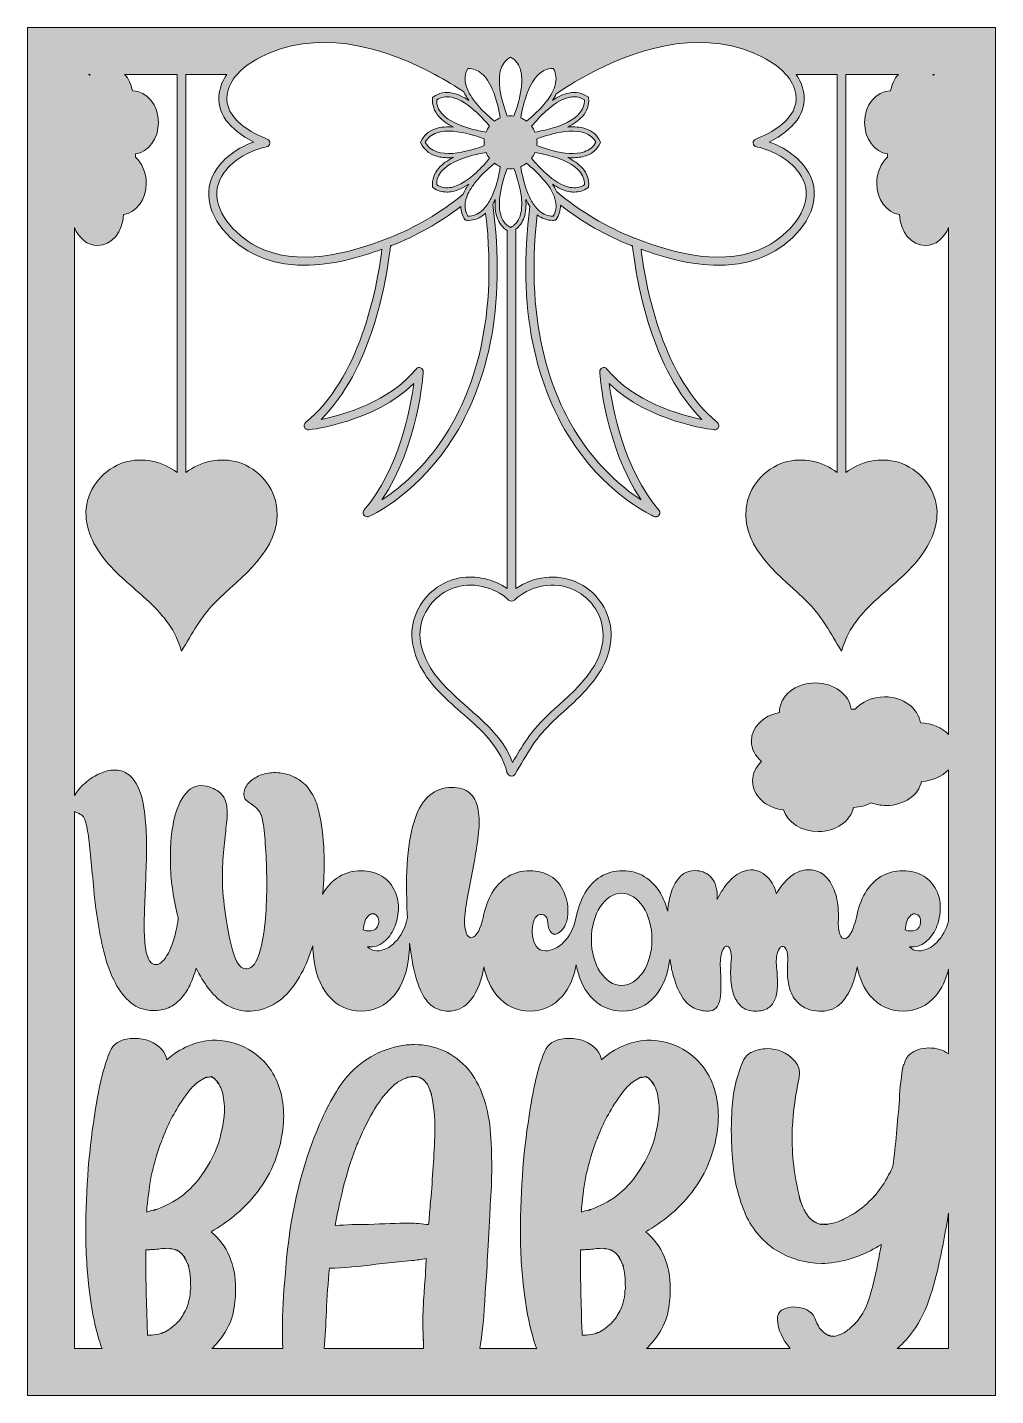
# Model space of a CAD drawing. Header units: millimetres. Extents: x -116 to 326, y -461 to 164.
import ezdxf

# ---------------------------------------------------------------- set-up
doc = ezdxf.new("R2010")
doc.units = ezdxf.units.MM
doc.header["$MEASUREMENT"] = 0
doc.layers.add('Layer 1', color=7, linetype='Continuous')

# ---------------------------------------------------------------- blocks, each defined once
blk = doc.blocks.new('block 2')
at = {"layer": 'Layer 1', "true_color": 0xe4e2cd}
h = blk.add_hatch(color=254, dxfattribs=at)
h.dxf.hatch_style = 2
h.paths.add_polyline_path([(-115.94, 164.06), (-115.94, -460.74), (325.84, -460.74), (325.84, 164.06)])
edge = h.paths.add_edge_path()
edge.add_spline(control_points=[(297.91, 142.53), (297.78, 142.4), (297.64, 142.28), (297.51, 142.13), (297.39, 142.28), (297.27, 142.4), (297.14, 142.53), (297.14, 142.53), (297.91, 142.53), (297.91, 142.53)], knot_values=[0, 0, 0, 0, 1, 1, 1, 2, 2, 2, 3, 3, 3, 3], degree=3, periodic=1)
edge = h.paths.add_edge_path()
edge.add_spline(control_points=[(139.91, 142.53), (159.93, 153.36), (188.84, 163.51), (215.27, 152.4), (220.37, 150.25), (226.23, 147.04), (230.19, 142.53), (232.45, 139.97), (234.1, 136.97), (234.64, 133.52), (236.43, 122.13), (222.46, 115.42), (216.37, 113.06), (215.59, 112.76), (215.12, 111.98), (215.2, 111.15), (215.28, 110.32), (215.9, 109.64), (216.73, 109.5), (216.82, 109.49), (226.08, 107.82), (233.17, 101.11), (234.02, 100.31), (238.29, 96.05), (239.21, 90.73), (240.99, 80.37), (231.65, 69.54), (221.51, 64.18), (202.66, 54.23), (179.08, 60.97), (162.47, 67.32), (162.44, 67.33), (162.41, 67.35), (162.37, 67.36), (161.92, 67.53), (161.47, 67.7), (161.03, 67.87), (148.25, 72.85), (136.38, 79.93), (125.64, 88.98), (125.07, 90.18), (124.37, 91.36), (123.59, 92.5), (126.01, 90.85), (128.57, 89.6), (131.15, 89.09), (131.97, 88.93), (132.77, 88.85), (133.56, 88.85), (135.78, 88.85), (137.84, 89.49), (139.71, 90.77), (139.71, 90.77), (140.11, 91.03), (140.11, 91.03), (140.11, 91.03), (140.14, 91.5), (140.14, 91.5), (140.37, 94.56), (139.42, 97.35), (137.31, 99.76), (135.59, 101.74), (133.21, 103.33), (130.58, 104.6), (131.3, 104.54), (132.02, 104.51), (132.72, 104.51), (134.88, 104.51), (136.96, 104.78), (138.83, 105.42), (141.86, 106.46), (144.07, 108.39), (145.41, 111.16), (145.41, 111.16), (145.61, 111.58), (145.61, 111.58), (145.61, 111.58), (145.41, 112), (145.41, 112), (144.07, 114.77), (141.86, 116.7), (138.83, 117.74), (136.34, 118.59), (133.49, 118.78), (130.58, 118.56), (133.21, 119.83), (135.59, 121.42), (137.31, 123.4), (139.42, 125.81), (140.37, 128.59), (140.14, 131.66), (140.14, 131.66), (140.11, 132.12), (140.11, 132.12), (140.11, 132.12), (139.71, 132.39), (139.71, 132.39), (137.18, 134.12), (134.3, 134.68), (131.15, 134.07), (128.57, 133.56), (126.01, 132.3), (123.59, 130.65), (124.27, 131.65), (124.88, 132.66), (125.4, 133.7), (129.37, 136.39), (134.29, 139.49), (139.91, 142.53)], knot_values=[0, 0, 0, 0, 1, 1, 1, 2, 2, 2, 3, 3, 3, 4, 4, 4, 5, 5, 5, 6, 6, 6, 7, 7, 7, 8, 8, 8, 9, 9, 9, 10, 10, 10, 11, 11, 11, 12, 12, 12, 13, 13, 13, 14, 14, 14, 15, 15, 15, 16, 16, 16, 17, 17, 17, 18, 18, 18, 19, 19, 19, 20, 20, 20, 21, 21, 21, 22, 22, 22, 23, 23, 23, 24, 24, 24, 25, 25, 25, 26, 26, 26, 27, 27, 27, 28, 28, 28, 29, 29, 29, 30, 30, 30, 31, 31, 31, 32, 32, 32, 33, 33, 33, 34, 34, 34, 35, 35, 35, 36, 36, 36, 36], degree=3, periodic=1)
edge = h.paths.add_edge_path()
edge.add_spline(control_points=[(164.06, -51.72), (157.24, -47.31), (146.79, -39.03), (137.23, -25.24), (124.19, -6.42), (110.74, 26.41), (116.66, 78.52), (118.76, 76.8), (121.13, 75.93), (123.71, 75.93), (124, 75.93), (124.3, 75.93), (124.6, 75.96), (124.6, 75.96), (125.06, 75.99), (125.06, 75.99), (125.06, 75.99), (125.33, 76.38), (125.33, 76.38), (126.67, 78.35), (127.32, 80.54), (127.25, 82.9), (137.23, 75.13), (148.09, 68.93), (159.68, 64.42), (159.83, 64.36), (159.99, 64.3), (160.14, 64.25), (162.19, 46.69), (169.15, 7.75), (191.78, -14.95), (181.47, -12.83), (160.61, -6.87), (148.52, 8.04), (148.02, 8.67), (147.16, 8.9), (146.41, 8.61), (145.66, 8.32), (145.18, 7.57), (145.24, 6.77), (145.32, 5.28), (147.46, -26.87), (164.06, -51.72)], knot_values=[0, 0, 0, 0, 1, 1, 1, 2, 2, 2, 3, 3, 3, 4, 4, 4, 5, 5, 5, 6, 6, 6, 7, 7, 7, 8, 8, 8, 9, 9, 9, 10, 10, 10, 11, 11, 11, 12, 12, 12, 13, 13, 13, 14, 14, 14, 14], degree=3, periodic=1)
edge = h.paths.add_edge_path()
edge.add_spline(control_points=[(106.25, -97.43), (112.83, -91.38), (122.64, -88.96), (131.18, -91.85), (139.08, -94.53), (145.39, -101.93), (146.5, -110.23), (148.78, -127.16), (133.44, -138.93), (122.47, -149.13), (118.6, -152.74), (115.04, -156.53), (112.04, -160.91), (109.66, -164.37), (107.56, -168.02), (105.43, -171.65), (99.38, -154.89), (81.74, -146.18), (71.02, -132.71), (65.7, -126.03), (61.7, -117.06), (63.72, -108.39), (65.42, -101.04), (71.08, -94.63), (78.2, -92.03), (86.84, -88.87), (96.91, -91.26), (103.62, -97.43), (104.39, -98.13), (105.49, -98.14), (106.25, -97.43)], knot_values=[0, 0, 0, 0, 1, 1, 1, 2, 2, 2, 3, 3, 3, 4, 4, 4, 5, 5, 5, 6, 6, 6, 7, 7, 7, 8, 8, 8, 9, 9, 9, 10, 10, 10, 10], degree=3, periodic=1)
edge = h.paths.add_edge_path()
edge.add_spline(control_points=[(104.52, 72.67), (103.98, 72.97), (103.48, 73.3), (103.02, 73.68), (101.75, 74.73), (100.81, 76.13), (100.21, 77.9), (99.32, 80.5), (99.24, 83.61), (99.62, 86.78), (100.17, 91.36), (101.66, 96.08), (103, 99.6), (103.5, 99.54), (104, 99.51), (104.52, 99.51), (105.03, 99.51), (105.54, 99.54), (106.04, 99.6), (107.4, 96.01), (108.92, 91.16), (109.45, 86.49), (109.78, 83.42), (109.69, 80.42), (108.83, 77.9), (108.37, 76.56), (107.72, 75.43), (106.88, 74.49), (106.22, 73.77), (105.43, 73.17), (104.52, 72.67)], knot_values=[0, 0, 0, 0, 1, 1, 1, 2, 2, 2, 3, 3, 3, 4, 4, 4, 5, 5, 5, 6, 6, 6, 7, 7, 7, 8, 8, 8, 9, 9, 9, 10, 10, 10, 10], degree=3, periodic=1)
edge = h.paths.add_edge_path()
edge.add_spline(control_points=[(63.49, 8.61), (62.74, 8.9), (61.88, 8.67), (61.38, 8.04), (49.29, -6.87), (28.43, -12.83), (18.13, -14.95), (40.75, 7.75), (47.72, 46.69), (49.77, 64.25), (49.91, 64.3), (50.08, 64.36), (50.23, 64.42), (61.48, 68.8), (72.04, 74.77), (81.79, 82.22), (81.84, 80.13), (82.49, 78.17), (83.7, 76.38), (83.7, 76.38), (83.97, 75.99), (83.97, 75.99), (83.97, 75.99), (84.44, 75.96), (84.44, 75.96), (84.74, 75.93), (85.03, 75.93), (85.33, 75.93), (88.04, 75.93), (90.52, 76.88), (92.7, 78.78), (92.85, 78.92), (93.01, 79.06), (93.16, 79.21), (99.28, 26.7), (85.77, -6.34), (72.68, -25.24), (63.12, -39.02), (52.67, -47.29), (45.85, -51.71), (62.44, -26.89), (64.58, 5.28), (64.67, 6.77), (64.72, 7.57), (64.24, 8.32), (63.49, 8.61)], knot_values=[0, 0, 0, 0, 1, 1, 1, 2, 2, 2, 3, 3, 3, 4, 4, 4, 5, 5, 5, 6, 6, 6, 7, 7, 7, 8, 8, 8, 9, 9, 9, 10, 10, 10, 11, 11, 11, 12, 12, 12, 13, 13, 13, 14, 14, 14, 15, 15, 15, 15], degree=3, periodic=1)
edge = h.paths.add_edge_path()
edge.add_spline(control_points=[(92.85, 81.73), (92.4, 81.2), (91.92, 80.7), (91.41, 80.25), (89.51, 78.59), (87.42, 77.83), (85.06, 77.88), (83.95, 79.68), (83.54, 81.64), (83.83, 83.82), (83.86, 84.06), (83.9, 84.31), (83.95, 84.57), (84.39, 86.86), (85.54, 89.17), (87.04, 91.37), (87.95, 92.7), (88.98, 94), (90.09, 95.23), (92.42, 97.84), (95.02, 100.17), (97.21, 101.97), (98.02, 101.35), (98.9, 100.84), (99.85, 100.44), (99.27, 96.92), (98.28, 92.38), (96.63, 88.31), (96.41, 87.76), (96.18, 87.23), (95.93, 86.7), (95.07, 84.85), (94.06, 83.14), (92.85, 81.73)], knot_values=[0, 0, 0, 0, 1, 1, 1, 2, 2, 2, 3, 3, 3, 4, 4, 4, 5, 5, 5, 6, 6, 6, 7, 7, 7, 8, 8, 8, 9, 9, 9, 10, 10, 10, 11, 11, 11, 11], degree=3, periodic=1)
edge = h.paths.add_edge_path()
edge.add_spline(control_points=[(92.54, 113.1), (92.48, 112.6), (92.45, 112.09), (92.45, 111.58), (92.45, 111.06), (92.48, 110.56), (92.54, 110.06), (90.64, 109.34), (88.38, 108.57), (85.98, 107.93), (80.89, 106.57), (75.16, 105.78), (70.84, 107.27), (68.45, 108.08), (66.73, 109.5), (65.61, 111.58), (66.73, 113.66), (68.45, 115.07), (70.84, 115.89), (75.18, 117.38), (80.94, 116.58), (86.04, 115.21), (88.42, 114.58), (90.65, 113.81), (92.54, 113.1)], knot_values=[0, 0, 0, 0, 1, 1, 1, 2, 2, 2, 3, 3, 3, 4, 4, 4, 5, 5, 5, 6, 6, 6, 7, 7, 7, 8, 8, 8, 8], degree=3, periodic=1)
edge = h.paths.add_edge_path()
edge.add_spline(control_points=[(73.19, 124.69), (71.53, 126.59), (70.75, 128.67), (70.82, 131.03), (72.83, 132.27), (75.02, 132.63), (77.51, 132.15), (81.48, 131.37), (85.51, 128.51), (88.98, 125.27), (91.27, 123.14), (93.31, 120.84), (94.91, 118.88), (94.29, 118.08), (93.78, 117.2), (93.38, 116.25), (91.32, 116.59), (88.91, 117.06), (86.45, 117.74), (81.42, 119.11), (76.16, 121.29), (73.19, 124.69)], knot_values=[0, 0, 0, 0, 1, 1, 1, 2, 2, 2, 3, 3, 3, 4, 4, 4, 5, 5, 5, 6, 6, 6, 7, 7, 7, 7], degree=3, periodic=1)
edge = h.paths.add_edge_path()
edge.add_spline(control_points=[(86.33, 105.38), (88.83, 106.07), (91.29, 106.56), (93.38, 106.91), (93.78, 105.96), (94.29, 105.08), (94.91, 104.27), (93.26, 102.25), (91.14, 99.88), (88.77, 97.68), (85.34, 94.53), (81.4, 91.77), (77.51, 91.01), (75.02, 90.52), (72.83, 90.89), (70.82, 92.12), (70.75, 94.48), (71.53, 96.57), (73.19, 98.47), (76.14, 101.85), (81.33, 104.01), (86.33, 105.38)], knot_values=[0, 0, 0, 0, 1, 1, 1, 2, 2, 2, 3, 3, 3, 4, 4, 4, 5, 5, 5, 6, 6, 6, 7, 7, 7, 7], degree=3, periodic=1)
edge = h.paths.add_edge_path()
edge.add_spline(control_points=[(109.19, 100.44), (110.14, 100.84), (111.02, 101.35), (111.82, 101.97), (114.17, 100.05), (117, 97.5), (119.45, 94.65), (119.65, 94.42), (119.85, 94.19), (120.04, 93.96), (122.47, 91.03), (124.44, 87.8), (125.09, 84.61), (125.09, 84.6), (125.09, 84.58), (125.09, 84.57), (125.58, 82.09), (125.21, 79.89), (123.97, 77.88), (121.63, 77.82), (119.53, 78.59), (117.63, 80.25), (117.39, 80.45), (117.17, 80.67), (116.94, 80.9), (115.72, 82.13), (114.67, 83.67), (113.77, 85.37), (113.34, 86.18), (112.94, 87.02), (112.58, 87.89), (110.82, 92.07), (109.79, 96.8), (109.19, 100.44)], knot_values=[0, 0, 0, 0, 1, 1, 1, 2, 2, 2, 3, 3, 3, 4, 4, 4, 5, 5, 5, 6, 6, 6, 7, 7, 7, 8, 8, 8, 9, 9, 9, 10, 10, 10, 11, 11, 11, 11], degree=3, periodic=1)
edge = h.paths.add_edge_path()
edge.add_spline(control_points=[(116.49, 113.1), (118.6, 113.9), (121.15, 114.76), (123.83, 115.42), (128.72, 116.66), (134.1, 117.29), (138.2, 115.89), (140.59, 115.07), (142.3, 113.66), (143.43, 111.58), (142.3, 109.5), (140.59, 108.08), (138.2, 107.27), (134.11, 105.87), (128.77, 106.49), (123.91, 107.71), (121.19, 108.39), (118.62, 109.26), (116.49, 110.06), (116.56, 110.56), (116.6, 111.06), (116.6, 111.58), (116.6, 112.09), (116.56, 112.6), (116.49, 113.1)], knot_values=[0, 0, 0, 0, 1, 1, 1, 2, 2, 2, 3, 3, 3, 4, 4, 4, 5, 5, 5, 6, 6, 6, 7, 7, 7, 8, 8, 8, 8], degree=3, periodic=1)
edge = h.paths.add_edge_path()
edge.add_spline(control_points=[(123.41, 117.97), (120.67, 117.18), (117.95, 116.63), (115.65, 116.25), (115.26, 117.2), (114.74, 118.08), (114.13, 118.88), (115.87, 121.01), (118.12, 123.52), (120.64, 125.81), (123.97, 128.82), (127.78, 131.42), (131.53, 132.15), (132.23, 132.29), (132.92, 132.36), (133.58, 132.36), (135.25, 132.36), (136.77, 131.92), (138.21, 131.03), (138.28, 128.67), (137.5, 126.59), (135.84, 124.69), (133.03, 121.47), (128.19, 119.35), (123.41, 117.97)], knot_values=[0, 0, 0, 0, 1, 1, 1, 2, 2, 2, 3, 3, 3, 4, 4, 4, 5, 5, 5, 6, 6, 6, 7, 7, 7, 8, 8, 8, 8], degree=3, periodic=1)
edge = h.paths.add_edge_path()
edge.add_spline(control_points=[(115.65, 106.91), (117.98, 106.53), (120.74, 105.96), (123.53, 105.15), (128.26, 103.77), (133.06, 101.66), (135.84, 98.47), (137.5, 96.57), (138.28, 94.48), (138.21, 92.12), (136.2, 90.88), (134.01, 90.52), (131.53, 91.01), (127.87, 91.73), (124.15, 94.21), (120.88, 97.14), (118.25, 99.47), (115.92, 102.08), (114.13, 104.27), (114.74, 105.08), (115.26, 105.96), (115.65, 106.91)], knot_values=[0, 0, 0, 0, 1, 1, 1, 2, 2, 2, 3, 3, 3, 4, 4, 4, 5, 5, 5, 6, 6, 6, 7, 7, 7, 7], degree=3, periodic=1)
edge = h.paths.add_edge_path()
edge.add_spline(control_points=[(117.23, 142.53), (117.36, 142.66), (117.49, 142.78), (117.63, 142.9), (119.45, 144.49), (121.45, 145.28), (123.7, 145.28), (123.79, 145.28), (123.88, 145.28), (123.97, 145.27), (124.51, 144.4), (124.89, 143.48), (125.09, 142.53), (125.37, 141.3), (125.37, 139.99), (125.09, 138.59), (125.05, 138.36), (125, 138.13), (124.94, 137.91), (124.34, 135.52), (123.01, 133.12), (121.34, 130.85), (120.68, 129.96), (119.96, 129.07), (119.22, 128.22), (116.81, 125.49), (114.09, 123.05), (111.82, 121.19), (111.02, 121.8), (110.13, 122.32), (109.19, 122.71), (109.76, 126.21), (110.74, 130.69), (112.37, 134.74), (113.59, 137.79), (115.17, 140.59), (117.23, 142.53)], knot_values=[0, 0, 0, 0, 1, 1, 1, 2, 2, 2, 3, 3, 3, 4, 4, 4, 5, 5, 5, 6, 6, 6, 7, 7, 7, 8, 8, 8, 9, 9, 9, 10, 10, 10, 11, 11, 11, 12, 12, 12, 12], degree=3, periodic=1)
edge = h.paths.add_edge_path()
edge.add_spline(control_points=[(99.58, 142.53), (99.71, 143.48), (99.91, 144.41), (100.21, 145.26), (101.03, 147.65), (102.44, 149.36), (104.52, 150.49), (106.6, 149.36), (108.01, 147.65), (108.83, 145.26), (109.11, 144.4), (109.32, 143.48), (109.45, 142.53), (109.73, 140.5), (109.66, 138.29), (109.37, 136.05), (108.79, 131.57), (107.34, 126.99), (106.04, 123.55), (105.54, 123.62), (105.03, 123.65), (104.52, 123.65), (104, 123.65), (103.5, 123.62), (103, 123.55), (101.72, 126.92), (100.31, 131.37), (99.7, 135.76), (99.39, 138.1), (99.29, 140.41), (99.58, 142.53)], knot_values=[0, 0, 0, 0, 1, 1, 1, 2, 2, 2, 3, 3, 3, 4, 4, 4, 5, 5, 5, 6, 6, 6, 7, 7, 7, 8, 8, 8, 9, 9, 9, 10, 10, 10, 10], degree=3, periodic=1)
edge = h.paths.add_edge_path()
edge.add_spline(control_points=[(83.94, 142.53), (84.15, 143.49), (84.53, 144.4), (85.06, 145.27), (87.42, 145.35), (89.51, 144.56), (91.41, 142.9), (91.55, 142.78), (91.68, 142.66), (91.81, 142.53), (93.95, 140.5), (95.59, 137.53), (96.83, 134.33), (98.36, 130.39), (99.29, 126.09), (99.85, 122.71), (98.9, 122.32), (98.02, 121.8), (97.21, 121.19), (95.1, 122.92), (92.59, 125.15), (90.32, 127.66), (89.05, 129.06), (87.85, 130.55), (86.84, 132.09), (85.43, 134.2), (84.38, 136.4), (83.95, 138.59), (83.67, 139.99), (83.67, 141.3), (83.94, 142.53)], knot_values=[0, 0, 0, 0, 1, 1, 1, 2, 2, 2, 3, 3, 3, 4, 4, 4, 5, 5, 5, 6, 6, 6, 7, 7, 7, 8, 8, 8, 9, 9, 9, 10, 10, 10, 10], degree=3, periodic=1)
edge = h.paths.add_edge_path()
edge.add_spline(control_points=[(-24.75, 133.52), (-24.2, 136.97), (-22.56, 139.97), (-20.29, 142.53), (-16.32, 147.04), (-10.47, 150.25), (-5.37, 152.4), (21.07, 163.5), (49.97, 153.36), (69.98, 142.53), (75.02, 139.81), (79.5, 137.04), (83.22, 134.56), (83.82, 133.23), (84.58, 131.92), (85.44, 130.65), (83.02, 132.3), (80.46, 133.56), (77.89, 134.07), (74.74, 134.68), (71.86, 134.12), (69.32, 132.39), (69.32, 132.39), (68.93, 132.12), (68.93, 132.12), (68.93, 132.12), (68.9, 131.66), (68.9, 131.66), (68.67, 128.59), (69.62, 125.81), (71.73, 123.4), (73.45, 121.42), (75.82, 119.83), (78.46, 118.56), (75.54, 118.78), (72.69, 118.59), (70.21, 117.74), (67.18, 116.7), (64.96, 114.77), (63.63, 112), (63.63, 112), (63.43, 111.58), (63.43, 111.58), (63.43, 111.58), (63.63, 111.16), (63.63, 111.16), (64.96, 108.39), (67.18, 106.46), (70.21, 105.42), (72.08, 104.78), (74.15, 104.51), (76.31, 104.51), (77.02, 104.51), (77.74, 104.54), (78.46, 104.6), (75.82, 103.33), (73.45, 101.74), (71.73, 99.76), (69.62, 97.35), (68.67, 94.56), (68.9, 91.5), (68.9, 91.5), (68.93, 91.03), (68.93, 91.03), (68.93, 91.03), (69.32, 90.77), (69.32, 90.77), (71.2, 89.49), (73.26, 88.85), (75.47, 88.85), (76.26, 88.85), (77.06, 88.93), (77.89, 89.09), (80.46, 89.6), (83.02, 90.85), (85.44, 92.5), (84.42, 90.99), (83.54, 89.43), (82.9, 87.85), (72.52, 79.34), (61.11, 72.64), (48.87, 67.87), (48.43, 67.7), (47.98, 67.53), (47.52, 67.36), (47.5, 67.35), (47.49, 67.34), (47.46, 67.33), (30.86, 60.98), (7.26, 54.22), (-11.6, 64.18), (-21.75, 69.54), (-31.08, 80.37), (-29.3, 90.73), (-28.38, 96.05), (-24.12, 100.31), (-23.27, 101.11), (-16.17, 107.82), (-6.92, 109.49), (-6.82, 109.5), (-6.01, 109.64), (-5.38, 110.32), (-5.29, 111.15), (-5.21, 111.98), (-5.69, 112.76), (-6.47, 113.06), (-12.56, 115.42), (-26.53, 122.13), (-24.75, 133.52)], knot_values=[0, 0, 0, 0, 1, 1, 1, 2, 2, 2, 3, 3, 3, 4, 4, 4, 5, 5, 5, 6, 6, 6, 7, 7, 7, 8, 8, 8, 9, 9, 9, 10, 10, 10, 11, 11, 11, 12, 12, 12, 13, 13, 13, 14, 14, 14, 15, 15, 15, 16, 16, 16, 17, 17, 17, 18, 18, 18, 19, 19, 19, 20, 20, 20, 21, 21, 21, 22, 22, 22, 23, 23, 23, 24, 24, 24, 25, 25, 25, 26, 26, 26, 27, 27, 27, 28, 28, 28, 29, 29, 29, 30, 30, 30, 31, 31, 31, 32, 32, 32, 33, 33, 33, 34, 34, 34, 35, 35, 35, 36, 36, 36, 36], degree=3, periodic=1)
edge = h.paths.add_edge_path()
edge.add_spline(control_points=[(-87.24, 142.53), (-87.36, 142.4), (-87.49, 142.28), (-87.61, 142.13), (-87.73, 142.28), (-87.87, 142.4), (-88.01, 142.53), (-88.01, 142.53), (-87.24, 142.53), (-87.24, 142.53)], knot_values=[0, 0, 0, 0, 1, 1, 1, 2, 2, 2, 3, 3, 3, 3], degree=3, periodic=1)
edge = h.paths.add_edge_path()
edge.add_spline(control_points=[(-41.62, -413.11), (-41.62, -414.95), (-42.12, -417.39), (-43.14, -420.45), (-43.2, -420.59), (-43.27, -420.7), (-43.33, -420.84), (-43.36, -420.88), (-43.4, -420.91), (-43.45, -420.96), (-43.45, -420.96), (-43.4, -420.96), (-43.4, -420.96), (-44.48, -423.24), (-45.65, -425.16), (-46.91, -426.68), (-46.91, -426.68), (-46.97, -426.8), (-46.97, -426.8), (-47.06, -426.89), (-47.2, -427.01), (-47.43, -427.18), (-48.04, -427.87), (-49.02, -428.75), (-50.38, -429.83), (-50.38, -429.83), (-51.06, -430.34), (-51.06, -430.34), (-51.06, -430.34), (-51, -430.34), (-51, -430.34), (-51.2, -430.55), (-51.37, -430.67), (-51.5, -430.7), (-51.52, -430.71), (-51.54, -430.72), (-51.55, -430.72), (-51.55, -430.72), (-51.06, -430.34), (-51.06, -430.34), (-51.06, -430.34), (-51.09, -430.34), (-51.09, -430.34), (-51.09, -430.34), (-51.58, -430.74), (-51.58, -430.74), (-51.58, -430.74), (-51.61, -430.75), (-51.61, -430.75), (-51.66, -430.78), (-51.71, -430.81), (-51.71, -430.86), (-51.71, -430.86), (-51.81, -430.86), (-51.81, -430.86), (-52.9, -431.61), (-53.68, -431.98), (-54.16, -431.98), (-54.16, -431.98), (-54.63, -432.22), (-54.63, -432.22), (-54.55, -432.19), (-54.45, -432.17), (-54.34, -432.15), (-54.48, -432.21), (-54.64, -432.27), (-54.85, -432.33), (-54.85, -432.33), (-54.9, -432.35), (-54.9, -432.35), (-54.89, -432.35), (-54.89, -432.34), (-54.89, -432.33), (-55.61, -432.54), (-56.71, -432.76), (-58.23, -433), (-58.23, -433), (-58.03, -433), (-58.03, -433), (-58.03, -433), (-59.29, -433.08), (-59.29, -433.08), (-59.29, -433.08), (-59.35, -433.1), (-59.35, -433.1), (-59.35, -433.1), (-59.31, -433.08), (-59.31, -433.08), (-59.31, -433.08), (-61.09, -433.2), (-61.09, -433.2), (-61.09, -433.2), (-61.18, -433.2), (-61.18, -433.2), (-61.19, -432.85), (-61.19, -432.49), (-61.19, -432.08), (-61.67, -417.33), (-61.91, -406.93), (-61.91, -400.88), (-61.91, -398.63), (-61.87, -396.38), (-61.85, -394.13), (-61.73, -394.14), (-61.62, -394.15), (-61.5, -394.15), (-60.82, -394.15), (-60.17, -394.11), (-59.56, -394.05), (-58.15, -394.05), (-56.99, -393.97), (-56.07, -393.84), (-55.12, -393.64), (-54.15, -393.54), (-53.13, -393.54), (-53.13, -393.54), (-50.59, -393.64), (-50.59, -393.64), (-50.48, -393.69), (-50.26, -393.72), (-49.99, -393.73), (-49.99, -393.73), (-48.58, -394.05), (-48.58, -394.05), (-48.41, -394.12), (-48.24, -394.19), (-48.04, -394.25), (-47.83, -394.32), (-47.68, -394.39), (-47.58, -394.45), (-47.48, -394.52), (-47.32, -394.61), (-47.12, -394.71), (-47.06, -394.74), (-47, -394.76), (-46.95, -394.78), (-46.94, -394.8), (-46.93, -394.8), (-46.91, -394.81), (-46.65, -395.05), (-46.42, -395.23), (-46.25, -395.37), (-46.08, -395.51), (-45.96, -395.61), (-45.9, -395.68), (-45.9, -395.68), (-45.79, -395.68), (-45.79, -395.68), (-45.79, -395.68), (-45.49, -395.98), (-45.49, -395.98), (-45.35, -396.26), (-45.15, -396.53), (-44.87, -396.8), (-44.87, -396.8), (-44.77, -396.9), (-44.77, -396.9), (-44.77, -396.9), (-44.57, -397.16), (-44.57, -397.16), (-44.59, -397.13), (-44.59, -397.1), (-44.61, -397.07), (-44.61, -397.07), (-44.16, -397.51), (-44.16, -397.51), (-44.3, -397.42), (-44.41, -397.33), (-44.49, -397.25), (-44.49, -397.25), (-44.37, -397.41), (-44.37, -397.41), (-44.37, -397.41), (-44.37, -397.51), (-44.37, -397.51), (-43.69, -398.54), (-43.18, -399.55), (-42.84, -400.58), (-42.84, -400.58), (-42.63, -400.78), (-42.63, -400.78), (-42.63, -400.89), (-42.6, -400.99), (-42.58, -401.08), (-42.58, -401.08), (-42.53, -401.19), (-42.53, -401.19), (-42.51, -401.23), (-42.51, -401.29), (-42.49, -401.33), (-42.45, -401.42), (-42.4, -401.52), (-42.33, -401.59), (-42.33, -401.59), (-42.33, -401.7), (-42.33, -401.7), (-42.37, -401.65), (-42.4, -401.59), (-42.44, -401.55), (-41.78, -404.02), (-41.44, -407.41), (-41.42, -411.72), (-41.42, -411.72), (-41.62, -413.11), (-41.62, -413.11)], knot_values=[0, 0, 0, 0, 1, 1, 1, 2, 2, 2, 3, 3, 3, 4, 4, 4, 5, 5, 5, 6, 6, 6, 7, 7, 7, 8, 8, 8, 9, 9, 9, 10, 10, 10, 11, 11, 11, 12, 12, 12, 13, 13, 13, 14, 14, 14, 15, 15, 15, 16, 16, 16, 17, 17, 17, 18, 18, 18, 19, 19, 19, 20, 20, 20, 21, 21, 21, 22, 22, 22, 23, 23, 23, 24, 24, 24, 25, 25, 25, 26, 26, 26, 27, 27, 27, 28, 28, 28, 29, 29, 29, 30, 30, 30, 31, 31, 31, 32, 32, 32, 33, 33, 33, 34, 34, 34, 35, 35, 35, 36, 36, 36, 37, 37, 37, 38, 38, 38, 39, 39, 39, 40, 40, 40, 41, 41, 41, 42, 42, 42, 43, 43, 43, 44, 44, 44, 45, 45, 45, 46, 46, 46, 47, 47, 47, 48, 48, 48, 49, 49, 49, 50, 50, 50, 51, 51, 51, 52, 52, 52, 53, 53, 53, 54, 54, 54, 55, 55, 55, 56, 56, 56, 57, 57, 57, 58, 58, 58, 59, 59, 59, 60, 60, 60, 61, 61, 61, 62, 62, 62, 63, 63, 63, 64, 64, 64, 65, 65, 65, 66, 66, 66, 67, 67, 67, 68, 68, 68, 68], degree=3, periodic=1)
edge = h.paths.add_edge_path()
edge.add_spline(control_points=[(-51.09, -393.54), (-51.09, -393.54), (-50.89, -393.54), (-50.89, -393.54), (-50.87, -393.56), (-50.82, -393.57), (-50.77, -393.59), (-50.77, -393.59), (-51.09, -393.54), (-51.09, -393.54)], knot_values=[0, 0, 0, 0, 1, 1, 1, 2, 2, 2, 3, 3, 3, 3], degree=3, periodic=1)
edge = h.paths.add_edge_path()
edge.add_spline(control_points=[(-50.49, -393.63), (-50.45, -393.63), (-50.42, -393.64), (-50.38, -393.64), (-50.38, -393.64), (-50.27, -393.67), (-50.27, -393.67), (-50.27, -393.67), (-50.49, -393.63), (-50.49, -393.63)], knot_values=[0, 0, 0, 0, 1, 1, 1, 2, 2, 2, 3, 3, 3, 3], degree=3, periodic=1)
edge = h.paths.add_edge_path()
edge.add_spline(control_points=[(-47.53, -394.35), (-47.46, -394.35), (-47.41, -394.37), (-47.37, -394.4), (-47.36, -394.42), (-47.31, -394.46), (-47.24, -394.52), (-47.24, -394.52), (-47.53, -394.35), (-47.53, -394.35)], knot_values=[0, 0, 0, 0, 1, 1, 1, 2, 2, 2, 3, 3, 3, 3], degree=3, periodic=1)
edge = h.paths.add_edge_path()
edge.add_spline(control_points=[(-47.73, -371.11), (-47.73, -371.11), (-47.98, -371.28), (-47.98, -371.28), (-47.98, -371.28), (-48.04, -371.31), (-48.04, -371.31), (-49.8, -372.53), (-52.7, -373.96), (-56.7, -375.59), (-56.92, -375.65), (-57.15, -375.72), (-57.38, -375.8), (-57.38, -375.8), (-57.31, -375.8), (-57.31, -375.8), (-57.35, -375.8), (-57.41, -375.81), (-57.45, -375.82), (-57.77, -375.93), (-58.1, -376.06), (-58.44, -376.21), (-58.44, -376.21), (-57.82, -375.89), (-57.82, -375.89), (-58.51, -376.06), (-59.72, -376.39), (-61.46, -376.91), (-61.44, -376.23), (-61.41, -375.55), (-61.38, -374.88), (-60.84, -369.41), (-60.15, -364.33), (-59.26, -359.68), (-57.97, -354.04), (-56.44, -348.95), (-54.66, -344.39), (-54.6, -344.12), (-54.53, -343.9), (-54.46, -343.73), (-54.4, -343.56), (-54.31, -343.39), (-54.2, -343.22), (-54.17, -343.16), (-54.18, -343.11), (-54.15, -343.06), (-54.13, -342.99), (-54.1, -342.93), (-54.08, -342.88), (-54.08, -342.88), (-54.08, -342.85), (-54.08, -342.85), (-54.06, -342.82), (-54.05, -342.79), (-54.05, -342.76), (-54.05, -342.76), (-53.99, -342.63), (-53.99, -342.63), (-51.81, -336.71), (-48.44, -330.47), (-43.86, -323.9), (-43.86, -323.9), (-41.82, -321.15), (-41.82, -321.15), (-41.82, -321.15), (-41.21, -320.43), (-41.21, -320.43), (-40.31, -319.48), (-39.45, -318.65), (-38.65, -317.98), (-38.59, -317.98), (-38.54, -317.97), (-38.51, -317.93), (-38.47, -317.89), (-38.42, -317.86), (-38.35, -317.83), (-38.28, -317.8), (-38.19, -317.72), (-38.1, -317.63), (-37.99, -317.52), (-37.86, -317.43), (-37.7, -317.32), (-37.7, -317.32), (-34.68, -315.53), (-34.68, -315.53), (-34.34, -315.4), (-34.04, -315.33), (-33.76, -315.33), (-33.76, -315.33), (-34.48, -315.53), (-34.48, -315.53), (-34.48, -315.53), (-34.68, -315.53), (-34.68, -315.53), (-34.68, -315.53), (-34.68, -315.64), (-34.68, -315.64), (-34.68, -315.64), (-33.96, -315.43), (-33.96, -315.43), (-33.96, -315.43), (-33.15, -315.27), (-33.15, -315.27), (-33.15, -315.27), (-33.15, -315.33), (-33.15, -315.33), (-33.15, -315.33), (-32.95, -315.33), (-32.95, -315.33), (-32.95, -315.33), (-32.64, -315.23), (-32.64, -315.23), (-32.64, -315.23), (-31.92, -315.23), (-31.92, -315.23), (-31.79, -315.3), (-31.67, -315.35), (-31.54, -315.4), (-31.61, -315.36), (-31.68, -315.3), (-31.75, -315.23), (-31.6, -315.33), (-31.43, -315.44), (-31.25, -315.54), (-31.22, -315.56), (-31.19, -315.58), (-31.16, -315.59), (-31.02, -315.63), (-30.9, -315.68), (-30.8, -315.72), (-30.8, -315.72), (-30.73, -315.88), (-30.73, -315.88), (-30.73, -315.88), (-30.91, -315.74), (-30.91, -315.74), (-31.04, -315.68), (-31.13, -315.61), (-31.25, -315.54), (-31.34, -315.51), (-31.45, -315.45), (-31.54, -315.4), (-31.29, -315.6), (-31.07, -315.76), (-30.91, -315.84), (-30.91, -315.84), (-30.71, -315.92), (-30.71, -315.92), (-30.71, -315.92), (-30.72, -315.9), (-30.72, -315.9), (-30.72, -315.9), (-30.66, -315.94), (-30.66, -315.94), (-30.66, -315.94), (-30.71, -315.92), (-30.71, -315.92), (-30.71, -315.92), (-30.71, -315.94), (-30.71, -315.94), (-30.03, -316.62), (-29.56, -317.12), (-29.26, -317.48), (-29.27, -317.47), (-29.27, -317.47), (-29.27, -317.47), (-29.27, -317.47), (-29.38, -317.47), (-29.38, -317.47), (-29.38, -317.54), (-29.33, -317.66), (-29.22, -317.83), (-29.14, -317.97), (-28.9, -318.21), (-28.55, -318.53), (-28.61, -318.42), (-28.64, -318.32), (-28.7, -318.22), (-28.59, -318.39), (-28.49, -318.56), (-28.36, -318.7), (-28.44, -318.63), (-28.48, -318.58), (-28.55, -318.53), (-27.95, -319.62), (-27.46, -320.75), (-27.03, -321.92), (-26.36, -324.63), (-26, -327.68), (-25.94, -331.08), (-26.41, -336.69), (-27.57, -342.13), (-29.47, -347.43), (-31.94, -353.41), (-35.22, -358.83), (-39.26, -363.75), (-42.4, -367.2), (-45.23, -369.67), (-47.73, -371.11)], knot_values=[0, 0, 0, 0, 1, 1, 1, 2, 2, 2, 3, 3, 3, 4, 4, 4, 5, 5, 5, 6, 6, 6, 7, 7, 7, 8, 8, 8, 9, 9, 9, 10, 10, 10, 11, 11, 11, 12, 12, 12, 13, 13, 13, 14, 14, 14, 15, 15, 15, 16, 16, 16, 17, 17, 17, 18, 18, 18, 19, 19, 19, 20, 20, 20, 21, 21, 21, 22, 22, 22, 23, 23, 23, 24, 24, 24, 25, 25, 25, 26, 26, 26, 27, 27, 27, 28, 28, 28, 29, 29, 29, 30, 30, 30, 31, 31, 31, 32, 32, 32, 33, 33, 33, 34, 34, 34, 35, 35, 35, 36, 36, 36, 37, 37, 37, 38, 38, 38, 39, 39, 39, 40, 40, 40, 41, 41, 41, 42, 42, 42, 43, 43, 43, 44, 44, 44, 45, 45, 45, 46, 46, 46, 47, 47, 47, 48, 48, 48, 49, 49, 49, 50, 50, 50, 51, 51, 51, 52, 52, 52, 53, 53, 53, 54, 54, 54, 55, 55, 55, 56, 56, 56, 57, 57, 57, 58, 58, 58, 59, 59, 59, 60, 60, 60, 61, 61, 61, 62, 62, 62, 63, 63, 63, 64, 64, 64, 65, 65, 65, 66, 66, 66, 66], degree=3, periodic=1)
edge = h.paths.add_edge_path()
edge.add_spline(control_points=[(-32.8, -315.2), (-32.8, -315.2), (-32.44, -315.13), (-32.44, -315.13), (-32.44, -315.13), (-32.13, -315.13), (-32.13, -315.13), (-32.12, -315.13), (-32.11, -315.13), (-32.1, -315.14), (-32.1, -315.14), (-32.8, -315.2), (-32.8, -315.2)], knot_values=[0, 0, 0, 0, 1, 1, 1, 2, 2, 2, 3, 3, 3, 4, 4, 4, 4], degree=3, periodic=1)
edge = h.paths.add_edge_path()
edge.add_spline(control_points=[(-32.05, -314.99), (-32.02, -315.01), (-32, -315.03), (-31.97, -315.05), (-31.97, -315.05), (-31.97, -315.06), (-31.97, -315.06), (-31.99, -315.04), (-32.02, -315.01), (-32.05, -314.99)], knot_values=[0, 0, 0, 0, 1, 1, 1, 2, 2, 2, 3, 3, 3, 3], degree=3, periodic=1)
edge = h.paths.add_edge_path()
edge.add_spline(control_points=[(-30.59, -315.8), (-30.57, -315.82), (-30.52, -315.83), (-30.5, -315.84), (-30.5, -315.84), (-30.43, -315.97), (-30.43, -315.97), (-30.48, -315.91), (-30.55, -315.88), (-30.59, -315.8)], knot_values=[0, 0, 0, 0, 1, 1, 1, 2, 2, 2, 3, 3, 3, 3], degree=3, periodic=1)
edge = h.paths.add_edge_path()
edge.add_spline(control_points=[(-29.2, -317.54), (-29.11, -317.61), (-28.98, -317.76), (-28.77, -318.09), (-28.74, -318.12), (-28.72, -318.18), (-28.7, -318.21), (-28.75, -318.13), (-28.82, -318.07), (-28.87, -317.98), (-28.92, -317.89), (-29.04, -317.73), (-29.2, -317.54)], knot_values=[0, 0, 0, 0, 1, 1, 1, 2, 2, 2, 3, 3, 3, 4, 4, 4, 4], degree=3, periodic=1)
edge = h.paths.add_edge_path()
edge.add_spline(control_points=[(65.76, -403.43), (65.42, -409.34), (65.18, -412.87), (65.04, -414.03), (64.7, -418.46), (64.53, -422.87), (64.53, -427.29), (64.53, -430.28), (64.6, -433.24), (64.73, -436.16), (64.77, -435.93), (64.79, -435.61), (64.81, -435.2), (64.81, -435.2), (64.74, -439.22), (64.74, -439.22), (64.74, -439.22), (19.4, -439.22), (19.4, -439.22), (19.91, -433.67), (20.27, -428.1), (20.49, -422.49), (20.78, -415.61), (21.25, -408.99), (21.9, -402.6), (28.53, -402.36), (35.59, -401.76), (43.12, -400.78), (43.12, -400.78), (58.01, -399.25), (58.01, -399.25), (58.01, -399.25), (59.54, -399.04), (59.54, -399.04), (61.75, -398.86), (63.93, -398.54), (66.07, -398.11), (65.96, -399.91), (65.85, -401.71), (65.76, -403.43)], knot_values=[0, 0, 0, 0, 1, 1, 1, 2, 2, 2, 3, 3, 3, 4, 4, 4, 5, 5, 5, 6, 6, 6, 7, 7, 7, 8, 8, 8, 9, 9, 9, 10, 10, 10, 11, 11, 11, 12, 12, 12, 13, 13, 13, 13], degree=3, periodic=1)
edge = h.paths.add_edge_path()
edge.add_spline(control_points=[(69.97, -342.53), (69.49, -352.91), (68.81, -363.31), (67.9, -373.76), (67.63, -376.81), (67.38, -379.77), (67.15, -382.67), (64.21, -382.25), (61.26, -382.02), (58.31, -382.02), (52.81, -382.02), (46.62, -382.19), (39.75, -382.53), (34.62, -382.53), (29.55, -382.71), (24.53, -383.06), (26.91, -369.29), (30.25, -356.86), (34.56, -345.82), (34.56, -345.82), (34.76, -345.51), (34.76, -345.51), (34.76, -345.51), (34.56, -345.92), (34.56, -345.92), (34.56, -345.92), (34.56, -346.13), (34.56, -346.13), (35.23, -344.15), (36.46, -341.4), (38.22, -337.87), (40.47, -333.11), (42.78, -329.13), (45.16, -325.93), (45.71, -325.05), (46.18, -324.4), (46.59, -323.99), (46.59, -323.99), (47.41, -322.98), (47.41, -322.98), (47.39, -322.98), (47.37, -323), (47.35, -323.01), (48.23, -322.02), (49.13, -321.06), (50.05, -320.12), (50.05, -320.12), (51.69, -318.59), (51.69, -318.59), (51.75, -318.59), (51.87, -318.53), (52.04, -318.39), (52.21, -318.25), (52.33, -318.17), (52.4, -318.13), (52.45, -318.11), (52.68, -317.92), (53.01, -317.65), (54.52, -316.76), (55.82, -316.11), (56.88, -315.74), (56.88, -315.74), (57.7, -315.33), (57.7, -315.33), (57.7, -315.33), (56.99, -315.64), (56.99, -315.64), (57.13, -315.5), (57.36, -315.39), (57.7, -315.33), (58.02, -315.26), (58.43, -315.23), (58.92, -315.23), (58.99, -315.16), (59.13, -315.13), (59.33, -315.13), (59.54, -315.13), (59.67, -315.1), (59.74, -315.02), (59.74, -315.02), (61.19, -315.02), (61.19, -315.02), (61.25, -315.04), (61.33, -315.06), (61.42, -315.07), (61.66, -315.11), (61.8, -315.13), (61.83, -315.13), (61.85, -315.13), (62.17, -315.19), (62.75, -315.31), (62.8, -315.34), (62.88, -315.37), (62.9, -315.38), (62.97, -315.42), (63.06, -315.45), (63.15, -315.48), (63.26, -315.52), (63.39, -315.6), (63.56, -315.74), (63.7, -315.85), (63.81, -315.9), (63.93, -315.92), (63.93, -315.92), (64.64, -316.45), (64.64, -316.45), (64.86, -316.68), (65.05, -316.83), (65.22, -316.93), (65.61, -317.49), (65.98, -317.94), (66.3, -318.21), (66.72, -318.87), (67.12, -319.69), (67.49, -320.74), (67.55, -320.8), (67.61, -320.92), (67.64, -321.09), (67.67, -321.21), (67.75, -321.42), (67.87, -321.66), (67.87, -321.66), (67.7, -321.04), (67.7, -321.04), (67.76, -321.04), (67.83, -321.15), (67.9, -321.35), (67.9, -321.35), (68.41, -323.08), (68.41, -323.08), (68.41, -323.08), (68.51, -323.69), (68.51, -323.69), (68.51, -323.69), (68.3, -322.87), (68.3, -322.87), (69.46, -328.31), (70.04, -333.82), (70.04, -339.39), (70.04, -339.39), (69.97, -342.53), (69.97, -342.53)], knot_values=[0, 0, 0, 0, 1, 1, 1, 2, 2, 2, 3, 3, 3, 4, 4, 4, 5, 5, 5, 6, 6, 6, 7, 7, 7, 8, 8, 8, 9, 9, 9, 10, 10, 10, 11, 11, 11, 12, 12, 12, 13, 13, 13, 14, 14, 14, 15, 15, 15, 16, 16, 16, 17, 17, 17, 18, 18, 18, 19, 19, 19, 20, 20, 20, 21, 21, 21, 22, 22, 22, 23, 23, 23, 24, 24, 24, 25, 25, 25, 26, 26, 26, 27, 27, 27, 28, 28, 28, 29, 29, 29, 30, 30, 30, 31, 31, 31, 32, 32, 32, 33, 33, 33, 34, 34, 34, 35, 35, 35, 36, 36, 36, 37, 37, 37, 38, 38, 38, 39, 39, 39, 40, 40, 40, 41, 41, 41, 42, 42, 42, 43, 43, 43, 44, 44, 44, 45, 45, 45, 46, 46, 46, 47, 47, 47, 47], degree=3, periodic=1)
edge = h.paths.add_edge_path()
edge.add_spline(control_points=[(63.7, -315.77), (63.74, -315.79), (63.76, -315.82), (63.82, -315.84), (63.82, -315.84), (63.85, -315.87), (63.85, -315.87), (63.8, -315.84), (63.75, -315.82), (63.7, -315.77)], knot_values=[0, 0, 0, 0, 1, 1, 1, 2, 2, 2, 3, 3, 3, 3], degree=3, periodic=1)
edge = h.paths.add_edge_path()
edge.add_spline(control_points=[(64.64, -316.25), (64.64, -316.25), (64.93, -316.54), (64.93, -316.54), (64.75, -316.45), (64.64, -316.34), (64.64, -316.25)], knot_values=[0, 0, 0, 0, 1, 1, 1, 2, 2, 2, 2], degree=3, periodic=1)
edge = h.paths.add_edge_path()
edge.add_spline(control_points=[(156.71, -413.11), (156.71, -414.95), (156.2, -417.39), (155.18, -420.45), (155.12, -420.59), (155.05, -420.7), (154.99, -420.84), (154.96, -420.88), (154.93, -420.91), (154.88, -420.96), (154.88, -420.96), (154.93, -420.96), (154.93, -420.96), (153.84, -423.24), (152.67, -425.16), (151.4, -426.68), (151.4, -426.68), (151.34, -426.8), (151.34, -426.8), (151.25, -426.89), (151.12, -427.01), (150.9, -427.18), (150.29, -427.87), (149.3, -428.75), (147.94, -429.83), (147.94, -429.83), (147.26, -430.34), (147.26, -430.34), (147.26, -430.34), (147.33, -430.34), (147.33, -430.34), (147.12, -430.55), (146.96, -430.67), (146.82, -430.7), (146.79, -430.72), (146.76, -430.72), (146.74, -430.74), (146.73, -430.74), (146.73, -430.74), (146.73, -430.74), (146.66, -430.77), (146.62, -430.81), (146.62, -430.86), (146.62, -430.86), (146.51, -430.86), (146.51, -430.86), (145.42, -431.61), (144.64, -431.98), (144.17, -431.98), (144.17, -431.98), (143.7, -432.22), (143.7, -432.22), (143.77, -432.19), (143.87, -432.17), (143.99, -432.15), (143.85, -432.21), (143.68, -432.27), (143.48, -432.33), (143.48, -432.33), (143.42, -432.35), (143.42, -432.35), (143.42, -432.35), (143.43, -432.34), (143.44, -432.33), (142.71, -432.54), (141.61, -432.76), (140.08, -433), (140.08, -433), (140.29, -433), (140.29, -433), (140.29, -433), (139.04, -433.08), (139.04, -433.08), (139.04, -433.08), (138.96, -433.1), (138.96, -433.1), (138.96, -433.1), (139.02, -433.08), (139.02, -433.08), (139.02, -433.08), (137.23, -433.2), (137.23, -433.2), (137.23, -433.2), (137.14, -433.2), (137.14, -433.2), (137.14, -432.85), (137.13, -432.49), (137.13, -432.08), (136.66, -417.33), (136.42, -406.93), (136.42, -400.88), (136.42, -398.63), (136.46, -396.38), (136.48, -394.13), (136.6, -394.14), (136.71, -394.15), (136.83, -394.15), (137.5, -394.15), (138.15, -394.11), (138.76, -394.05), (140.17, -394.05), (141.32, -393.97), (142.25, -393.84), (143.19, -393.64), (144.17, -393.54), (145.18, -393.54), (145.18, -393.54), (147.74, -393.64), (147.74, -393.64), (147.84, -393.69), (148.06, -393.72), (148.34, -393.73), (148.34, -393.73), (149.75, -394.05), (149.75, -394.05), (149.91, -394.12), (150.09, -394.19), (150.29, -394.25), (150.49, -394.32), (150.64, -394.39), (150.74, -394.45), (150.85, -394.52), (151, -394.61), (151.2, -394.71), (151.26, -394.74), (151.31, -394.76), (151.37, -394.78), (151.39, -394.8), (151.4, -394.8), (151.4, -394.81), (151.68, -395.05), (151.9, -395.23), (152.07, -395.37), (152.24, -395.51), (152.36, -395.61), (152.43, -395.68), (152.43, -395.68), (152.53, -395.68), (152.53, -395.68), (152.53, -395.68), (152.83, -395.98), (152.83, -395.98), (152.97, -396.26), (153.18, -396.53), (153.44, -396.8), (153.44, -396.8), (153.55, -396.91), (153.55, -396.91), (153.55, -396.91), (153.75, -397.16), (153.75, -397.16), (153.73, -397.12), (153.73, -397.1), (153.72, -397.07), (153.72, -397.07), (154.16, -397.51), (154.16, -397.51), (154.01, -397.41), (153.9, -397.33), (153.82, -397.25), (153.82, -397.25), (153.96, -397.41), (153.96, -397.41), (153.96, -397.41), (153.96, -397.51), (153.96, -397.51), (154.63, -398.54), (155.14, -399.55), (155.48, -400.58), (155.48, -400.58), (155.69, -400.78), (155.69, -400.78), (155.69, -400.88), (155.71, -400.98), (155.74, -401.07), (155.74, -401.07), (155.69, -400.98), (155.69, -400.98), (155.71, -401.01), (155.73, -401.04), (155.74, -401.09), (155.74, -401.12), (155.75, -401.16), (155.76, -401.19), (155.75, -401.16), (155.74, -401.13), (155.74, -401.1), (155.74, -401.1), (155.79, -401.19), (155.79, -401.19), (155.8, -401.23), (155.82, -401.29), (155.83, -401.33), (155.88, -401.43), (155.92, -401.52), (156, -401.59), (156, -401.59), (156, -401.7), (156, -401.7), (155.94, -401.65), (155.91, -401.59), (155.89, -401.55), (156.55, -404.02), (156.88, -407.41), (156.91, -411.72), (156.91, -411.72), (156.71, -413.11), (156.71, -413.11)], knot_values=[0, 0, 0, 0, 1, 1, 1, 2, 2, 2, 3, 3, 3, 4, 4, 4, 5, 5, 5, 6, 6, 6, 7, 7, 7, 8, 8, 8, 9, 9, 9, 10, 10, 10, 11, 11, 11, 12, 12, 12, 13, 13, 13, 14, 14, 14, 15, 15, 15, 16, 16, 16, 17, 17, 17, 18, 18, 18, 19, 19, 19, 20, 20, 20, 21, 21, 21, 22, 22, 22, 23, 23, 23, 24, 24, 24, 25, 25, 25, 26, 26, 26, 27, 27, 27, 28, 28, 28, 29, 29, 29, 30, 30, 30, 31, 31, 31, 32, 32, 32, 33, 33, 33, 34, 34, 34, 35, 35, 35, 36, 36, 36, 37, 37, 37, 38, 38, 38, 39, 39, 39, 40, 40, 40, 41, 41, 41, 42, 42, 42, 43, 43, 43, 44, 44, 44, 45, 45, 45, 46, 46, 46, 47, 47, 47, 48, 48, 48, 49, 49, 49, 50, 50, 50, 51, 51, 51, 52, 52, 52, 53, 53, 53, 54, 54, 54, 55, 55, 55, 56, 56, 56, 57, 57, 57, 58, 58, 58, 59, 59, 59, 60, 60, 60, 61, 61, 61, 62, 62, 62, 63, 63, 63, 64, 64, 64, 65, 65, 65, 66, 66, 66, 67, 67, 67, 68, 68, 68, 69, 69, 69, 69], degree=3, periodic=1)
edge = h.paths.add_edge_path()
edge.add_spline(control_points=[(147.22, -393.54), (147.22, -393.54), (147.43, -393.54), (147.43, -393.54), (147.45, -393.56), (147.5, -393.57), (147.54, -393.59), (147.54, -393.59), (147.22, -393.54), (147.22, -393.54)], knot_values=[0, 0, 0, 0, 1, 1, 1, 2, 2, 2, 3, 3, 3, 3], degree=3, periodic=1)
edge = h.paths.add_edge_path()
edge.add_spline(control_points=[(147.83, -393.63), (147.87, -393.63), (147.89, -393.64), (147.94, -393.64), (147.94, -393.64), (148.06, -393.67), (148.06, -393.67), (148.06, -393.67), (147.83, -393.63), (147.83, -393.63)], knot_values=[0, 0, 0, 0, 1, 1, 1, 2, 2, 2, 3, 3, 3, 3], degree=3, periodic=1)
edge = h.paths.add_edge_path()
edge.add_spline(control_points=[(150.79, -394.35), (150.86, -394.35), (150.91, -394.37), (150.95, -394.4), (150.96, -394.42), (151.01, -394.46), (151.08, -394.53), (151.08, -394.53), (150.79, -394.35), (150.79, -394.35)], knot_values=[0, 0, 0, 0, 1, 1, 1, 2, 2, 2, 3, 3, 3, 3], degree=3, periodic=1)
edge = h.paths.add_edge_path()
edge.add_spline(control_points=[(150.59, -371.11), (150.59, -371.11), (150.33, -371.28), (150.33, -371.28), (150.33, -371.28), (150.29, -371.31), (150.29, -371.31), (148.52, -372.53), (145.63, -373.96), (141.62, -375.59), (141.4, -375.65), (141.18, -375.72), (140.95, -375.8), (140.95, -375.8), (141.01, -375.8), (141.01, -375.8), (140.97, -375.8), (140.92, -375.81), (140.87, -375.82), (140.55, -375.93), (140.23, -376.06), (139.88, -376.21), (139.88, -376.21), (140.5, -375.89), (140.5, -375.89), (139.81, -376.05), (138.61, -376.39), (136.86, -376.91), (136.89, -376.23), (136.91, -375.55), (136.94, -374.88), (137.47, -369.42), (138.18, -364.34), (139.07, -359.68), (140.36, -354.04), (141.89, -348.95), (143.65, -344.39), (143.72, -344.12), (143.8, -343.9), (143.86, -343.73), (143.93, -343.56), (144.01, -343.39), (144.11, -343.22), (144.2, -343.08), (144.23, -342.96), (144.26, -342.85), (144.26, -342.85), (144.37, -342.56), (144.37, -342.56), (144.37, -342.56), (144.34, -342.62), (144.34, -342.62), (144.31, -342.69), (144.29, -342.76), (144.26, -342.84), (144.26, -342.81), (144.27, -342.79), (144.27, -342.76), (144.27, -342.76), (144.34, -342.62), (144.34, -342.62), (146.52, -336.7), (149.89, -330.46), (154.47, -323.9), (154.47, -323.9), (156.5, -321.15), (156.5, -321.15), (156.5, -321.15), (157.12, -320.43), (157.12, -320.43), (157.12, -320.43), (157.11, -320.43), (157.11, -320.43), (158.02, -319.48), (158.87, -318.65), (159.66, -317.98), (159.73, -317.98), (159.78, -317.97), (159.82, -317.93), (159.86, -317.89), (159.9, -317.86), (159.97, -317.83), (160.04, -317.8), (160.12, -317.72), (160.23, -317.63), (160.32, -317.52), (160.46, -317.43), (160.63, -317.32), (160.63, -317.32), (163.64, -315.53), (163.64, -315.53), (163.98, -315.4), (164.29, -315.33), (164.56, -315.33), (164.56, -315.33), (163.85, -315.53), (163.85, -315.53), (163.85, -315.53), (163.64, -315.53), (163.64, -315.53), (163.64, -315.53), (163.64, -315.64), (163.64, -315.64), (163.64, -315.64), (164.35, -315.43), (164.35, -315.43), (164.35, -315.43), (165.17, -315.27), (165.17, -315.27), (165.17, -315.27), (165.17, -315.33), (165.17, -315.33), (165.17, -315.33), (165.38, -315.33), (165.38, -315.33), (165.38, -315.33), (165.68, -315.23), (165.68, -315.23), (165.68, -315.23), (166.41, -315.23), (166.41, -315.23), (166.53, -315.3), (166.65, -315.35), (166.78, -315.4), (166.71, -315.36), (166.64, -315.3), (166.57, -315.23), (166.72, -315.33), (166.89, -315.44), (167.08, -315.54), (166.98, -315.51), (166.88, -315.45), (166.78, -315.4), (167.03, -315.6), (167.25, -315.76), (167.42, -315.84), (167.42, -315.84), (167.61, -315.92), (167.61, -315.92), (167.61, -315.92), (167.6, -315.89), (167.6, -315.89), (167.6, -315.89), (167.66, -315.94), (167.66, -315.94), (167.66, -315.94), (167.61, -315.92), (167.61, -315.92), (167.61, -315.92), (167.62, -315.94), (167.62, -315.94), (168.29, -316.62), (168.76, -317.12), (169.06, -317.48), (169.05, -317.47), (169.05, -317.47), (169.04, -317.47), (169.04, -317.47), (168.95, -317.47), (168.95, -317.47), (168.95, -317.54), (168.99, -317.66), (169.1, -317.83), (169.18, -317.97), (169.43, -318.21), (169.77, -318.52), (169.72, -318.42), (169.67, -318.31), (169.62, -318.21), (169.73, -318.38), (169.82, -318.55), (169.96, -318.7), (169.88, -318.63), (169.84, -318.58), (169.77, -318.52), (170.37, -319.62), (170.87, -320.75), (171.29, -321.92), (171.95, -324.63), (172.32, -327.69), (172.38, -331.09), (171.92, -336.69), (170.75, -342.14), (168.86, -347.44), (166.39, -353.41), (163.11, -358.82), (159.06, -363.74), (155.92, -367.2), (153.09, -369.67), (150.59, -371.11)], knot_values=[0, 0, 0, 0, 1, 1, 1, 2, 2, 2, 3, 3, 3, 4, 4, 4, 5, 5, 5, 6, 6, 6, 7, 7, 7, 8, 8, 8, 9, 9, 9, 10, 10, 10, 11, 11, 11, 12, 12, 12, 13, 13, 13, 14, 14, 14, 15, 15, 15, 16, 16, 16, 17, 17, 17, 18, 18, 18, 19, 19, 19, 20, 20, 20, 21, 21, 21, 22, 22, 22, 23, 23, 23, 24, 24, 24, 25, 25, 25, 26, 26, 26, 27, 27, 27, 28, 28, 28, 29, 29, 29, 30, 30, 30, 31, 31, 31, 32, 32, 32, 33, 33, 33, 34, 34, 34, 35, 35, 35, 36, 36, 36, 37, 37, 37, 38, 38, 38, 39, 39, 39, 40, 40, 40, 41, 41, 41, 42, 42, 42, 43, 43, 43, 44, 44, 44, 45, 45, 45, 46, 46, 46, 47, 47, 47, 48, 48, 48, 49, 49, 49, 50, 50, 50, 51, 51, 51, 52, 52, 52, 53, 53, 53, 54, 54, 54, 55, 55, 55, 56, 56, 56, 57, 57, 57, 58, 58, 58, 59, 59, 59, 60, 60, 60, 61, 61, 61, 62, 62, 62, 63, 63, 63, 63], degree=3, periodic=1)
edge = h.paths.add_edge_path()
edge.add_spline(control_points=[(165.52, -315.2), (165.52, -315.2), (165.88, -315.13), (165.88, -315.13), (165.88, -315.13), (166.19, -315.13), (166.19, -315.13), (166.2, -315.13), (166.21, -315.13), (166.22, -315.14), (166.22, -315.14), (165.52, -315.2), (165.52, -315.2)], knot_values=[0, 0, 0, 0, 1, 1, 1, 2, 2, 2, 3, 3, 3, 4, 4, 4, 4], degree=3, periodic=1)
edge = h.paths.add_edge_path()
edge.add_spline(control_points=[(167.16, -315.59), (167.3, -315.63), (167.43, -315.68), (167.53, -315.72), (167.53, -315.72), (167.6, -315.88), (167.6, -315.88), (167.6, -315.88), (167.42, -315.74), (167.42, -315.74), (167.32, -315.69), (167.24, -315.64), (167.16, -315.59)], knot_values=[0, 0, 0, 0, 1, 1, 1, 2, 2, 2, 3, 3, 3, 4, 4, 4, 4], degree=3, periodic=1)
edge = h.paths.add_edge_path()
edge.add_spline(control_points=[(167.73, -315.8), (167.76, -315.82), (167.8, -315.83), (167.82, -315.84), (167.82, -315.84), (167.89, -315.98), (167.89, -315.98), (167.84, -315.91), (167.77, -315.88), (167.73, -315.8)], knot_values=[0, 0, 0, 0, 1, 1, 1, 2, 2, 2, 3, 3, 3, 3], degree=3, periodic=1)
edge = h.paths.add_edge_path()
edge.add_spline(control_points=[(169.13, -317.55), (169.22, -317.63), (169.36, -317.78), (169.56, -318.09), (169.58, -318.12), (169.59, -318.17), (169.61, -318.21), (169.56, -318.12), (169.5, -318.07), (169.45, -317.98), (169.41, -317.89), (169.29, -317.74), (169.13, -317.55)], knot_values=[0, 0, 0, 0, 1, 1, 1, 2, 2, 2, 3, 3, 3, 4, 4, 4, 4], degree=3, periodic=1)
edge = h.paths.add_edge_path()
edge.add_spline(control_points=[(304.32, -439.22), (304.32, -439.22), (280.98, -439.22), (280.98, -439.22), (282.96, -437.51), (284.8, -435.61), (286.51, -433.51), (290.38, -428.68), (293.34, -423.24), (295.38, -417.19), (297.42, -411.15), (299.05, -405.16), (300.28, -399.25), (301.76, -392.7), (303.11, -385.42), (304.32, -377.45), (304.32, -377.45), (304.32, -439.22), (304.32, -439.22)], knot_values=[0, 0, 0, 0, 1, 1, 1, 2, 2, 2, 3, 3, 3, 4, 4, 4, 5, 5, 5, 6, 6, 6, 6], degree=3, periodic=1)
edge = h.paths.add_edge_path()
edge.add_spline(control_points=[(304.32, -304.6), (301.81, -302.85), (298.84, -301.98), (295.38, -301.98), (291.98, -301.98), (289.06, -302.96), (286.61, -304.93), (285.29, -306.16), (284.46, -307.73), (284.05, -309.58), (283.96, -309.56), (283.85, -309.54), (283.76, -309.52), (282.8, -314.82), (282.19, -320.16), (281.92, -325.52), (281.15, -336), (280.18, -346.13), (279.02, -355.97), (278.61, -357.12), (277.96, -358.45), (277.03, -359.99), (275.27, -363.37), (273.21, -366.48), (270.85, -369.31), (270.85, -369.31), (270.91, -369.27), (270.91, -369.27), (270.91, -369.27), (270.81, -369.37), (270.81, -369.37), (270.82, -369.35), (270.84, -369.33), (270.85, -369.31), (270.85, -369.31), (270.09, -369.88), (270.09, -369.88), (270.09, -369.88), (270.29, -369.78), (270.29, -369.78), (270.36, -369.78), (270.52, -369.64), (270.79, -369.38), (270.79, -369.38), (270.09, -370.08), (270.09, -370.08), (267.71, -372.67), (264.89, -375.11), (261.63, -377.43), (261.63, -377.43), (261.02, -377.73), (261.02, -377.73), (260.68, -378.01), (260.44, -378.14), (260.31, -378.14), (257.52, -379.71), (255.21, -380.83), (253.37, -381.5), (253.37, -381.5), (252.35, -381.81), (252.35, -381.81), (251.3, -382.09), (250.32, -382.28), (249.4, -382.42), (249.4, -382.42), (248.99, -382.42), (248.99, -382.42), (248.99, -382.42), (248.61, -382.51), (248.61, -382.51), (248.61, -382.51), (249.23, -382.45), (249.23, -382.45), (249.08, -382.48), (248.92, -382.51), (248.78, -382.53), (248.78, -382.53), (247.56, -382.62), (247.56, -382.62), (247.56, -382.62), (248.54, -382.52), (248.54, -382.52), (248.54, -382.52), (245.84, -382.42), (245.84, -382.42), (245.84, -382.42), (245.83, -382.42), (245.83, -382.42), (245.83, -382.42), (244.76, -382.16), (244.76, -382.16), (243.68, -381.71), (242.88, -381.32), (242.36, -381), (242.36, -381), (243.3, -381.39), (243.3, -381.39), (243.19, -381.33), (243.1, -381.29), (242.97, -381.2), (242.36, -380.79), (241.95, -380.49), (241.74, -380.28), (241.51, -380.05), (241.31, -379.87), (241.14, -379.74), (240.71, -379.28), (240.3, -378.8), (239.94, -378.31), (239.8, -378), (239.59, -377.68), (239.3, -377.33), (238.55, -376.22), (237.77, -374.58), (236.98, -372.43), (234.32, -362.6), (232.98, -352.65), (232.98, -342.56), (232.98, -342.56), (233.05, -338.73), (233.05, -338.73), (233.49, -330.9), (234.55, -323.13), (236.24, -315.43), (236.24, -315.43), (236.34, -313.7), (236.34, -313.7), (236.34, -311.39), (235.53, -309.38), (233.89, -307.68), (230.63, -304.08), (226.52, -302.28), (221.56, -302.28), (219.11, -302.28), (216.67, -302.89), (214.22, -304.11), (212.79, -304.86), (211.7, -305.92), (210.95, -307.27), (207.69, -314.55), (205.89, -322.2), (205.55, -330.21), (205.34, -333.41), (205.25, -336.61), (205.25, -339.8), (205.25, -344.56), (205.48, -349.32), (205.96, -354.07), (206.5, -361.83), (208.25, -369.36), (211.2, -376.67), (214.17, -383.97), (218.98, -389.87), (225.64, -394.35), (232.36, -398.37), (239.27, -400.37), (246.34, -400.37), (248.37, -400.37), (250.45, -400.2), (252.56, -399.86), (260.13, -398.65), (267.17, -395.89), (273.71, -391.67), (273.35, -393.59), (273.01, -395.52), (272.64, -397.41), (271.47, -404.34), (269.74, -411.4), (267.46, -418.57), (266.12, -421.68), (264.5, -424.5), (262.55, -426.98), (262.55, -427.03), (262.45, -427.15), (262.31, -427.29), (262.31, -427.29), (262.55, -426.98), (262.55, -426.98), (262.43, -427.14), (262.32, -427.27), (262.22, -427.39), (262.22, -427.39), (262.23, -427.39), (262.23, -427.39), (262.24, -427.38), (262.25, -427.37), (262.26, -427.35), (262.26, -427.35), (262.24, -427.39), (262.24, -427.39), (262.24, -427.39), (262.23, -427.39), (262.23, -427.39), (262.23, -427.39), (262.2, -427.42), (262.2, -427.42), (262.2, -427.41), (262.21, -427.41), (262.22, -427.39), (262.22, -427.39), (262.14, -427.39), (262.14, -427.39), (262.14, -427.39), (261.8, -427.82), (261.8, -427.82), (261.61, -427.99), (261.47, -428.1), (261.43, -428.1), (260.13, -429.39), (258.81, -430.52), (257.45, -431.47), (257.45, -431.54), (257.33, -431.64), (257.09, -431.78), (256.85, -431.91), (256.57, -432.07), (256.22, -432.23), (255.88, -432.4), (255.58, -432.54), (255.3, -432.64), (255.04, -432.74), (254.87, -432.83), (254.8, -432.9), (254.8, -432.9), (253.81, -433.25), (253.81, -433.25), (253.81, -433.25), (251.98, -433.68), (251.98, -433.68), (251.98, -433.68), (250.52, -433.61), (250.52, -433.61), (250.52, -433.61), (250.61, -433.6), (250.61, -433.6), (250.61, -433.6), (250.41, -433.51), (250.41, -433.51), (250.35, -433.51), (250.15, -433.43), (249.85, -433.29), (249.93, -433.31), (250.03, -433.34), (250.13, -433.37), (250, -433.32), (249.88, -433.29), (249.7, -433.2), (249.7, -433.2), (249.64, -433.2), (249.64, -433.2), (249.69, -433.22), (249.76, -433.25), (249.81, -433.28), (249.59, -433.23), (249.41, -433.2), (249.29, -433.2), (249.29, -433.2), (249.64, -433.2), (249.64, -433.2), (249.36, -433.08), (249, -432.9), (248.57, -432.69), (248.68, -432.76), (248.75, -432.83), (248.78, -432.9), (248.69, -432.8), (248.57, -432.72), (248.47, -432.63), (248.51, -432.65), (248.53, -432.67), (248.57, -432.69), (248.53, -432.65), (248.45, -432.61), (248.39, -432.57), (248.41, -432.59), (248.43, -432.61), (248.46, -432.63), (248.43, -432.62), (248.41, -432.61), (248.37, -432.59), (248.37, -432.59), (247.87, -432.28), (247.87, -432.28), (247.87, -432.28), (248.07, -432.39), (248.07, -432.39), (248.2, -432.45), (248.29, -432.51), (248.39, -432.57), (248.12, -432.36), (247.82, -432.16), (247.46, -431.98), (247.46, -431.98), (247.1, -431.67), (247.1, -431.67), (247.1, -431.67), (246.54, -430.96), (246.54, -430.96), (246.54, -430.96), (245.35, -429.77), (245.35, -429.77), (245.35, -429.77), (245.21, -429.53), (245.21, -429.53), (245.08, -429.12), (244.91, -428.75), (244.71, -428.41), (244.16, -427.46), (243.72, -426.44), (243.38, -425.35), (242.69, -423.58), (241.17, -422.19), (238.79, -421.17), (237.22, -420.56), (235.29, -420.25), (232.98, -420.25), (231.07, -420.45), (229.48, -420.96), (228.19, -421.78), (226.89, -422.6), (226.25, -424.02), (226.25, -426.06), (226.52, -430.58), (228.5, -434.97), (232.16, -439.22), (232.16, -439.22), (166.58, -439.22), (166.58, -439.22), (168.43, -437.45), (170.14, -435.46), (171.7, -433.2), (174.28, -429.39), (175.88, -425.62), (176.49, -421.88), (177.1, -418.14), (177.41, -414.81), (177.41, -411.9), (177.41, -400.96), (173.68, -392.29), (166.24, -385.88), (173.76, -381.71), (180.3, -376.29), (185.87, -369.58), (193.14, -360.81), (197.5, -350.71), (198.92, -339.29), (199.19, -337.25), (199.33, -335.22), (199.33, -333.18), (199.33, -324.74), (197.19, -317.44), (192.9, -311.25), (186.38, -302.69), (177.64, -298.41), (166.7, -298.41), (159.02, -299), (152.14, -301.99), (146.07, -307.33), (145.73, -305.67), (145.01, -304.19), (143.86, -302.89), (140.66, -299.36), (136.42, -297.59), (131.11, -297.59), (126.01, -297.59), (122.52, -299.22), (120.61, -302.48), (118.24, -307.38), (116.13, -314.89), (114.29, -325.02), (114.29, -325.02), (114.09, -326.44), (114.09, -326.44), (110.96, -343.57), (109.26, -362.37), (108.99, -382.83), (108.99, -393.3), (109.46, -402.71), (110.41, -411.07), (111.57, -420.53), (112.93, -427.87), (114.5, -433.1), (114.5, -433.1), (115.01, -435.04), (115.01, -435.04), (115.48, -436.72), (115.98, -438.11), (116.48, -439.22), (116.48, -439.22), (90.46, -439.22), (90.46, -439.22), (90.46, -439.22), (90.94, -436.16), (90.94, -436.16), (91.69, -432.28), (92.37, -424.77), (92.98, -413.62), (93.66, -404.38), (94.41, -391.5), (95.22, -374.98), (95.22, -374.98), (95.22, -373.76), (95.22, -373.76), (95.7, -367.98), (95.93, -362.2), (95.93, -356.42), (95.93, -350.65), (95.7, -344.86), (95.22, -339.09), (94.14, -327.74), (90.84, -318.66), (85.34, -311.86), (78.74, -304.25), (70.48, -300.45), (60.56, -300.45), (58.24, -300.45), (55.9, -300.68), (53.52, -301.16), (42.85, -303.47), (34.25, -309.04), (27.72, -317.88), (22.89, -324.61), (18.38, -333.58), (14.16, -344.8), (7.37, -363.02), (3.18, -383.58), (1.62, -406.48), (0.81, -414.51), (0.4, -422.53), (0.4, -430.55), (0.4, -433.42), (0.48, -436.31), (0.6, -439.22), (0.6, -439.22), (-31.74, -439.22), (-31.74, -439.22), (-29.89, -437.45), (-28.18, -435.46), (-26.62, -433.2), (-24.04, -429.39), (-22.45, -425.62), (-21.83, -421.88), (-21.22, -418.14), (-20.92, -414.81), (-20.92, -411.9), (-20.92, -400.97), (-24.64, -392.29), (-32.08, -385.88), (-24.57, -381.71), (-18.02, -376.29), (-12.45, -369.58), (-5.18, -360.81), (-0.83, -350.71), (0.6, -339.29), (0.87, -337.25), (1.01, -335.22), (1.01, -333.18), (1.01, -324.74), (-1.13, -317.44), (-5.41, -311.25), (-11.94, -302.69), (-20.68, -298.41), (-31.62, -298.41), (-39.31, -299), (-46.18, -301.99), (-52.25, -307.33), (-52.59, -305.67), (-53.31, -304.19), (-54.46, -302.89), (-57.65, -299.36), (-61.91, -297.59), (-67.2, -297.59), (-72.3, -297.59), (-75.81, -299.22), (-77.71, -302.48), (-80.09, -307.38), (-82.2, -314.89), (-84.03, -325.02), (-84.03, -325.02), (-84.24, -326.44), (-84.24, -326.44), (-87.36, -343.57), (-89.06, -362.37), (-89.34, -382.83), (-89.34, -393.3), (-88.86, -402.71), (-87.9, -411.07), (-86.75, -420.53), (-85.39, -427.87), (-83.83, -433.1), (-83.83, -433.1), (-83.32, -435.04), (-83.32, -435.04), (-82.83, -436.72), (-82.34, -438.11), (-81.84, -439.22), (-81.84, -439.22), (-94.42, -439.22), (-94.42, -439.22), (-94.42, -439.22), (-94.42, -194.04), (-94.42, -194.04), (-94.05, -194.25), (-93.65, -194.46), (-93.2, -194.63), (-92.65, -194.86), (-92.1, -195.09), (-91.55, -195.37), (-91.01, -195.65), (-90.52, -196.18), (-90.06, -196.99), (-89.34, -198.5), (-88.73, -200.9), (-88.27, -204.17), (-87.79, -207.43), (-87.35, -211.23), (-86.94, -215.57), (-86.55, -219.89), (-86.11, -224.62), (-85.63, -229.72), (-85.16, -234.83), (-84.52, -239.91), (-83.7, -244.96), (-82.91, -250.01), (-81.88, -254.92), (-80.64, -259.67), (-79.41, -264.39), (-77.78, -268.63), (-75.81, -272.33), (-73.85, -276.07), (-71.46, -279.05), (-68.7, -281.34), (-65.92, -283.61), (-62.59, -284.79), (-58.71, -284.89), (-56.08, -284.98), (-53.71, -284.56), (-51.59, -283.61), (-49.48, -282.69), (-47.6, -281.34), (-45.99, -279.58), (-44.38, -277.85), (-43.02, -275.78), (-41.88, -273.42), (-40.75, -271.04), (-39.78, -268.42), (-38.97, -265.57), (-37.29, -268.95), (-35.43, -272.01), (-33.39, -274.69), (-31.33, -277.38), (-29.1, -279.58), (-26.63, -281.34), (-24.2, -283.08), (-21.51, -284.24), (-18.57, -284.82), (-15.66, -285.4), (-12.52, -285.26), (-9.15, -284.36), (-5.2, -283.29), (-1.73, -281.32), (1.27, -278.45), (4.26, -275.58), (6.85, -272.13), (9.05, -268.05), (11.14, -264.21), (12.86, -259.94), (14.28, -255.31), (14.31, -256.24), (14.35, -257.16), (14.42, -258.11), (15.09, -266.75), (17.4, -273.42), (21.39, -278.12), (25.36, -282.83), (30.36, -285.17), (36.35, -285.17), (42.34, -285.17), (47.33, -282.83), (51.32, -278.12), (55.3, -273.42), (57.62, -266.75), (58.29, -258.11), (58.38, -256.73), (58.44, -255.38), (58.46, -254.08), (58.8, -256.91), (59.16, -259.58), (59.59, -261.96), (60.62, -267.58), (61.9, -272.13), (63.44, -275.58), (64.96, -279.03), (66.8, -281.48), (68.92, -282.97), (71.04, -284.42), (73.45, -285.17), (76.15, -285.17), (79.75, -285.17), (82.75, -283.89), (85.2, -281.32), (87.65, -278.75), (89.53, -275.41), (90.85, -271.32), (91.5, -269.3), (91.99, -267.19), (92.36, -264.95), (93.52, -270.34), (95.51, -274.75), (98.37, -278.12), (102.34, -282.83), (107.33, -285.17), (113.33, -285.17), (119.31, -285.17), (124.31, -282.83), (128.3, -278.12), (131.33, -274.56), (133.39, -269.83), (134.49, -264), (135.6, -269.83), (137.67, -274.56), (140.69, -278.12), (144.67, -282.83), (149.67, -285.17), (155.66, -285.17), (161.64, -285.17), (166.64, -282.83), (170.63, -278.12), (174.08, -274.05), (176.27, -268.49), (177.22, -261.46), (177.54, -263.57), (177.91, -265.48), (178.34, -267.21), (179.5, -271.97), (180.93, -275.68), (182.61, -278.36), (184.29, -281.04), (186.17, -282.85), (188.26, -283.77), (190.34, -284.71), (192.48, -285.17), (194.67, -285.17), (196.28, -285.17), (197.5, -284.68), (198.34, -283.7), (199.18, -282.71), (199.77, -281.34), (200.1, -279.59), (200.43, -277.85), (200.58, -275.77), (200.54, -273.36), (200.5, -270.96), (200.41, -268.33), (200.27, -265.49), (200.12, -262.32), (200.34, -259.92), (200.92, -258.28), (201.5, -256.64), (202.17, -255.73), (202.89, -255.57), (203.63, -255.41), (204.25, -255.9), (204.76, -257.05), (205.27, -258.2), (205.42, -259.97), (205.2, -262.37), (204.9, -265.65), (204.87, -268.66), (205.09, -271.39), (205.31, -274.13), (205.85, -276.53), (206.74, -278.61), (207.61, -280.68), (208.82, -282.29), (210.35, -283.44), (211.89, -284.59), (213.82, -285.17), (216.16, -285.17), (218.72, -285.17), (220.71, -284.68), (222.14, -283.7), (223.57, -282.71), (224.61, -281.34), (225.26, -279.59), (225.92, -277.85), (226.27, -275.74), (226.31, -273.28), (226.34, -270.82), (226.21, -268.11), (225.92, -265.16), (225.63, -262.21), (225.76, -259.95), (226.31, -258.36), (226.86, -256.78), (227.51, -255.87), (228.28, -255.65), (229.05, -255.44), (229.72, -255.9), (230.31, -257.05), (230.89, -258.2), (231.11, -259.97), (230.97, -262.37), (230.75, -265.11), (230.77, -267.81), (231.02, -270.49), (231.28, -273.17), (231.96, -275.61), (233.05, -277.79), (234.14, -279.98), (235.77, -281.75), (237.93, -283.12), (240.08, -284.48), (242.92, -285.17), (246.43, -285.17), (250.01, -285.17), (253.03, -283.88), (255.47, -281.31), (257.92, -278.75), (259.81, -275.41), (261.12, -271.31), (261.76, -269.31), (262.26, -267.18), (262.64, -264.95), (263.79, -270.34), (265.77, -274.75), (268.63, -278.12), (272.62, -282.82), (277.61, -285.17), (283.6, -285.17), (289.59, -285.17), (294.58, -282.82), (298.56, -278.12), (301.23, -274.98), (303.14, -270.95), (304.32, -266.06), (304.32, -266.06), (304.32, -304.6), (304.32, -304.6)], knot_values=[0, 0, 0, 0, 1, 1, 1, 2, 2, 2, 3, 3, 3, 4, 4, 4, 5, 5, 5, 6, 6, 6, 7, 7, 7, 8, 8, 8, 9, 9, 9, 10, 10, 10, 11, 11, 11, 12, 12, 12, 13, 13, 13, 14, 14, 14, 15, 15, 15, 16, 16, 16, 17, 17, 17, 18, 18, 18, 19, 19, 19, 20, 20, 20, 21, 21, 21, 22, 22, 22, 23, 23, 23, 24, 24, 24, 25, 25, 25, 26, 26, 26, 27, 27, 27, 28, 28, 28, 29, 29, 29, 30, 30, 30, 31, 31, 31, 32, 32, 32, 33, 33, 33, 34, 34, 34, 35, 35, 35, 36, 36, 36, 37, 37, 37, 38, 38, 38, 39, 39, 39, 40, 40, 40, 41, 41, 41, 42, 42, 42, 43, 43, 43, 44, 44, 44, 45, 45, 45, 46, 46, 46, 47, 47, 47, 48, 48, 48, 49, 49, 49, 50, 50, 50, 51, 51, 51, 52, 52, 52, 53, 53, 53, 54, 54, 54, 55, 55, 55, 56, 56, 56, 57, 57, 57, 58, 58, 58, 59, 59, 59, 60, 60, 60, 61, 61, 61, 62, 62, 62, 63, 63, 63, 64, 64, 64, 65, 65, 65, 66, 66, 66, 67, 67, 67, 68, 68, 68, 69, 69, 69, 70, 70, 70, 71, 71, 71, 72, 72, 72, 73, 73, 73, 74, 74, 74, 75, 75, 75, 76, 76, 76, 77, 77, 77, 78, 78, 78, 79, 79, 79, 80, 80, 80, 81, 81, 81, 82, 82, 82, 83, 83, 83, 84, 84, 84, 85, 85, 85, 86, 86, 86, 87, 87, 87, 88, 88, 88, 89, 89, 89, 90, 90, 90, 91, 91, 91, 92, 92, 92, 93, 93, 93, 94, 94, 94, 95, 95, 95, 96, 96, 96, 97, 97, 97, 98, 98, 98, 99, 99, 99, 100, 100, 100, 101, 101, 101, 102, 102, 102, 103, 103, 103, 104, 104, 104, 105, 105, 105, 106, 106, 106, 107, 107, 107, 108, 108, 108, 109, 109, 109, 110, 110, 110, 111, 111, 111, 112, 112, 112, 113, 113, 113, 114, 114, 114, 115, 115, 115, 116, 116, 116, 117, 117, 117, 118, 118, 118, 119, 119, 119, 120, 120, 120, 121, 121, 121, 122, 122, 122, 123, 123, 123, 124, 124, 124, 125, 125, 125, 126, 126, 126, 127, 127, 127, 128, 128, 128, 129, 129, 129, 130, 130, 130, 131, 131, 131, 132, 132, 132, 133, 133, 133, 134, 134, 134, 135, 135, 135, 136, 136, 136, 137, 137, 137, 138, 138, 138, 139, 139, 139, 140, 140, 140, 141, 141, 141, 142, 142, 142, 143, 143, 143, 144, 144, 144, 145, 145, 145, 146, 146, 146, 147, 147, 147, 148, 148, 148, 149, 149, 149, 150, 150, 150, 151, 151, 151, 152, 152, 152, 153, 153, 153, 154, 154, 154, 155, 155, 155, 156, 156, 156, 157, 157, 157, 158, 158, 158, 159, 159, 159, 160, 160, 160, 161, 161, 161, 162, 162, 162, 163, 163, 163, 164, 164, 164, 165, 165, 165, 166, 166, 166, 167, 167, 167, 168, 168, 168, 169, 169, 169, 170, 170, 170, 171, 171, 171, 172, 172, 172, 173, 173, 173, 174, 174, 174, 175, 175, 175, 176, 176, 176, 177, 177, 177, 178, 178, 178, 179, 179, 179, 180, 180, 180, 181, 181, 181, 182, 182, 182, 183, 183, 183, 184, 184, 184, 185, 185, 185, 186, 186, 186, 187, 187, 187, 188, 188, 188, 189, 189, 189, 190, 190, 190, 191, 191, 191, 192, 192, 192, 193, 193, 193, 194, 194, 194, 195, 195, 195, 196, 196, 196, 197, 197, 197, 198, 198, 198, 199, 199, 199, 200, 200, 200, 201, 201, 201, 202, 202, 202, 203, 203, 203, 204, 204, 204, 205, 205, 205, 206, 206, 206, 207, 207, 207, 208, 208, 208, 209, 209, 209, 210, 210, 210, 211, 211, 211, 212, 212, 212, 213, 213, 213, 214, 214, 214, 215, 215, 215, 216, 216, 216, 217, 217, 217, 218, 218, 218, 219, 219, 219, 220, 220, 220, 221, 221, 221, 222, 222, 222, 223, 223, 223, 224, 224, 224, 225, 225, 225, 226, 226, 226, 227, 227, 227, 228, 228, 228, 229, 229, 229, 230, 230, 230, 231, 231, 231, 232, 232, 232, 233, 233, 233, 234, 234, 234, 235, 235, 235, 236, 236, 236, 237, 237, 237, 238, 238, 238, 239, 239, 239, 240, 240, 240, 241, 241, 241, 242, 242, 242, 243, 243, 243, 244, 244, 244, 245, 245, 245, 246, 246, 246, 246], degree=3, periodic=1)
edge = h.paths.add_edge_path()
edge.add_spline(control_points=[(247.15, -382.62), (246.76, -382.62), (246.4, -382.57), (246.06, -382.48), (246.28, -382.51), (246.55, -382.53), (246.95, -382.53), (246.95, -382.53), (247.15, -382.62), (247.15, -382.62)], knot_values=[0, 0, 0, 0, 1, 1, 1, 2, 2, 2, 3, 3, 3, 3], degree=3, periodic=1)
edge = h.paths.add_edge_path()
edge.add_spline(control_points=[(245.72, -382.53), (245.72, -382.53), (245.72, -382.62), (245.72, -382.62), (245.72, -382.62), (245.44, -382.48), (245.44, -382.48), (245.54, -382.49), (245.61, -382.53), (245.72, -382.53)], knot_values=[0, 0, 0, 0, 1, 1, 1, 2, 2, 2, 3, 3, 3, 3], degree=3, periodic=1)
edge = h.paths.add_edge_path()
edge.add_spline(control_points=[(236.94, -372.32), (236.67, -371.6), (236.41, -370.82), (236.14, -369.99), (236.38, -370.52), (236.65, -371.31), (236.94, -372.32)], knot_values=[0, 0, 0, 0, 1, 1, 1, 2, 2, 2, 2], degree=3, periodic=1)
edge = h.paths.add_edge_path()
edge.add_spline(control_points=[(141.39, -252.41), (141.39, -240.79), (147.58, -231.36), (155.21, -231.36), (162.85, -231.36), (169.04, -240.79), (169.04, -252.41), (169.04, -264.04), (162.85, -273.47), (155.21, -273.47), (147.58, -273.47), (141.39, -264.04), (141.39, -252.41)], knot_values=[0, 0, 0, 0, 1, 1, 1, 2, 2, 2, 3, 3, 3, 4, 4, 4, 4], degree=3, periodic=1)
edge = h.paths.add_edge_path()
edge.add_spline(control_points=[(299.17, -253.6), (296.54, -256.28), (293.75, -257.62), (290.84, -257.62), (289, -257.62), (287.58, -257.02), (286.56, -255.81), (289.41, -256.04), (291.86, -255.3), (293.9, -253.6), (295.95, -251.91), (297.54, -249.78), (298.67, -247.21), (299.81, -244.64), (300.45, -241.88), (300.59, -238.93), (300.74, -235.98), (300.3, -233.35), (299.28, -231.06), (297.81, -227.67), (295.73, -225.16), (293.03, -223.52), (290.33, -221.88), (287.18, -221.05), (283.6, -221.05), (279.79, -221.05), (276.43, -221.96), (273.51, -223.76), (270.58, -225.56), (268.17, -228.08), (266.27, -231.3), (264.45, -234.4), (263.15, -238.11), (262.33, -242.4), (262.33, -242.4), (262.33, -242.38), (262.32, -242.37), (261.52, -245.76), (260.62, -248.25), (259.64, -249.83), (258.65, -251.42), (257.74, -252.21), (256.9, -252.21), (256.06, -252.21), (255.35, -251.47), (254.76, -250), (254.18, -248.52), (253.95, -246.37), (254.1, -243.52), (254.25, -239.58), (253.94, -236.09), (253.17, -233.02), (252.4, -229.96), (251.27, -227.43), (249.77, -225.4), (248.28, -223.37), (246.46, -221.99), (244.34, -221.21), (242.23, -220.46), (239.88, -220.4), (237.33, -221.05), (234.98, -221.71), (232.85, -223), (230.91, -224.91), (228.97, -226.82), (227.27, -229.04), (225.81, -231.55), (225.01, -228.05), (223.31, -225.21), (220.71, -223.02), (218.12, -220.84), (215.07, -220.18), (211.56, -221.05), (209, -221.82), (206.6, -223.4), (204.38, -225.81), (202.14, -228.21), (200.3, -231), (198.84, -234.17), (198.91, -231.77), (198.71, -229.77), (198.23, -228.18), (197.76, -226.6), (197.1, -225.29), (196.27, -224.25), (195.42, -223.21), (194.42, -222.45), (193.24, -221.96), (192.08, -221.46), (190.87, -221.16), (189.63, -221.05), (186.48, -220.84), (183.98, -221.66), (182.12, -223.52), (180.26, -225.37), (178.86, -227.72), (177.95, -230.57), (177.05, -233.35), (176.48, -236.35), (176.22, -239.55), (175.39, -236.44), (174.28, -233.69), (172.87, -231.29), (170.97, -228.07), (168.57, -225.57), (165.69, -223.77), (162.79, -221.96), (159.45, -221.05), (155.66, -221.05), (151.86, -221.05), (148.51, -221.96), (145.61, -223.77), (142.73, -225.57), (140.34, -228.07), (138.44, -231.29), (136.53, -234.54), (135.17, -238.4), (134.32, -242.94), (133.22, -247.46), (131.4, -251.05), (128.85, -253.59), (126.18, -256.28), (123.38, -257.62), (120.45, -257.62), (118.55, -257.62), (117.15, -256.93), (116.22, -255.57), (115.32, -254.2), (114.76, -252.62), (114.55, -250.82), (114.32, -249.01), (114.38, -247.27), (114.7, -245.56), (115.04, -243.87), (115.53, -242.69), (116.17, -242.04), (117.27, -240.95), (118.42, -240.67), (119.63, -241.23), (120.85, -241.76), (121.47, -242.97), (121.55, -244.82), (121.62, -247.02), (122.21, -248.57), (123.3, -249.5), (124.4, -250.43), (125.78, -250.14), (127.47, -248.59), (128.41, -247.83), (129.15, -246.79), (129.66, -245.49), (130.18, -244.17), (130.51, -242.69), (130.64, -241.07), (130.8, -239.42), (130.72, -237.76), (130.44, -236.07), (130.13, -234.37), (129.66, -232.7), (129, -231.06), (127.54, -227.68), (125.46, -225.16), (122.76, -223.51), (120.05, -221.87), (116.91, -221.05), (113.33, -221.05), (109.53, -221.05), (106.16, -221.96), (103.24, -223.77), (100.31, -225.57), (97.91, -228.07), (96, -231.29), (94.18, -234.4), (92.9, -238.08), (92.07, -242.37), (91.25, -245.76), (90.29, -248.22), (89.15, -249.75), (88.02, -251.28), (86.98, -251.88), (86.03, -251.56), (85.08, -251.23), (84.36, -250.03), (83.89, -247.95), (83.41, -245.86), (83.44, -242.92), (83.95, -239.1), (84.46, -235.16), (85.16, -231.06), (86.03, -226.8), (86.89, -222.54), (87.71, -218.32), (88.43, -214.18), (89.17, -210.01), (89.7, -206.05), (90.02, -202.27), (90.36, -198.52), (90.21, -195.21), (89.58, -192.36), (88.96, -189.51), (87.73, -187.24), (85.86, -185.55), (84, -183.85), (81.28, -183), (77.68, -183), (69.87, -183), (64.27, -187.77), (60.92, -197.27), (57.55, -206.79), (56.38, -221.45), (57.4, -241.23), (57.44, -241.65), (57.45, -242.04), (57.49, -242.48), (56.39, -247.23), (54.54, -250.93), (51.93, -253.59), (49.3, -256.28), (46.51, -257.62), (43.58, -257.62), (41.77, -257.62), (40.33, -257.02), (39.31, -255.82), (42.17, -256.03), (44.61, -255.31), (46.67, -253.59), (48.71, -251.91), (50.3, -249.77), (51.44, -247.2), (52.56, -244.64), (53.2, -241.88), (53.35, -238.94), (53.5, -235.97), (53.07, -233.36), (52.02, -231.06), (50.57, -227.68), (48.49, -225.16), (45.78, -223.51), (43.07, -221.87), (39.93, -221.05), (36.35, -221.05), (32.55, -221.05), (29.19, -221.96), (26.27, -223.77), (23.34, -225.57), (20.93, -228.07), (19.03, -231.29), (18.93, -231.46), (18.85, -231.64), (18.78, -231.81), (19.04, -229.02), (19.25, -226.22), (19.37, -223.42), (19.57, -218.13), (19.52, -213.21), (19.2, -208.59), (18.87, -203.98), (18.33, -199.82), (17.55, -196.11), (16.79, -192.4), (15.84, -189.47), (14.75, -187.31), (13.29, -184.46), (11.51, -182.19), (9.43, -180.54), (7.35, -178.88), (5.12, -177.72), (2.75, -177.05), (0.37, -176.37), (-1.98, -176.12), (-4.32, -176.31), (-6.68, -176.49), (-8.79, -177.03), (-10.68, -177.93), (-12.58, -178.81), (-14.15, -179.99), (-15.34, -181.41), (-16.55, -182.84), (-17.15, -184.51), (-17.15, -186.39), (-17.15, -187.36), (-16.87, -188.12), (-16.32, -188.65), (-15.8, -189.18), (-15.11, -189.74), (-14.3, -190.27), (-13.5, -190.81), (-12.63, -191.43), (-11.72, -192.15), (-10.82, -192.86), (-10.02, -193.93), (-9.36, -195.37), (-8.86, -196.43), (-8.37, -198.89), (-7.94, -202.69), (-7.51, -206.48), (-7.18, -210.96), (-6.96, -216.1), (-6.73, -221.27), (-6.68, -226.71), (-6.79, -232.47), (-6.9, -238.24), (-7.28, -243.57), (-7.94, -248.45), (-8.6, -253.32), (-9.55, -257.39), (-10.79, -260.66), (-12.05, -263.93), (-13.67, -265.64), (-15.74, -265.83), (-16.68, -265.92), (-17.57, -265.66), (-18.42, -265.08), (-19.25, -264.5), (-20.09, -263.24), (-20.94, -261.26), (-21.77, -259.29), (-22.6, -256.56), (-23.4, -253.02), (-24.21, -249.48), (-25.01, -244.79), (-25.82, -238.98), (-26.69, -233.17), (-27.07, -227.82), (-26.97, -222.95), (-26.86, -218.07), (-26.59, -213.69), (-26.2, -209.8), (-25.8, -205.9), (-25.42, -202.43), (-25.04, -199.4), (-24.69, -196.37), (-24.66, -193.73), (-24.99, -191.48), (-25.33, -189.23), (-26.16, -187.38), (-27.52, -185.9), (-28.87, -184.43), (-31.08, -183.28), (-34.15, -182.49), (-37.8, -181.49), (-40.94, -182.53), (-43.53, -185.57), (-46.13, -188.6), (-48.02, -193.01), (-49.23, -198.73), (-50.44, -204.45), (-50.91, -211.14), (-50.65, -218.79), (-50.4, -226.45), (-49.24, -234.33), (-47.2, -242.48), (-47.2, -242.66), (-47.18, -242.8), (-47.14, -242.87), (-47.11, -242.97), (-47.09, -243.06), (-47.09, -243.15), (-47.68, -246.74), (-48.35, -249.8), (-49.11, -252.35), (-49.89, -254.89), (-50.71, -257), (-51.59, -258.65), (-52.47, -260.31), (-53.33, -261.57), (-54.22, -262.42), (-55.09, -263.26), (-55.89, -263.74), (-56.63, -263.81), (-58.39, -264.09), (-59.69, -263.32), (-60.58, -261.54), (-61.45, -259.75), (-62.04, -257.25), (-62.32, -254.08), (-62.63, -250.91), (-62.72, -247.16), (-62.6, -242.8), (-62.49, -238.47), (-62.32, -233.91), (-62.11, -229.12), (-61.88, -224.35), (-61.74, -219.48), (-61.62, -214.57), (-61.51, -209.64), (-61.6, -204.93), (-61.88, -200.46), (-62.19, -196), (-62.76, -191.91), (-63.59, -188.26), (-64.44, -184.57), (-65.73, -181.64), (-67.49, -179.39), (-69.1, -177.35), (-70.95, -176.05), (-73.07, -175.5), (-75.19, -174.96), (-77.35, -174.96), (-79.54, -175.5), (-81.74, -176.05), (-83.9, -176.98), (-86.01, -178.32), (-88.13, -179.66), (-89.97, -181.17), (-91.5, -182.82), (-92.7, -184.11), (-93.67, -185.42), (-94.42, -186.74), (-94.42, -186.74), (-94.42, 72.65), (-94.42, 72.65), (-92.54, 67.78), (-88.51, 64.42), (-83.84, 64.42), (-77.43, 64.42), (-72.23, 70.74), (-72.13, 78.59), (-66.25, 79.37), (-61.68, 85.48), (-61.68, 92.91), (-61.68, 97.8), (-63.66, 102.11), (-66.68, 104.72), (-66.63, 105.23), (-66.59, 105.76), (-66.59, 106.29), (-60.71, 107.07), (-56.14, 113.18), (-56.14, 120.61), (-56.14, 128.57), (-61.38, 135.02), (-67.85, 135.02), (-67.89, 135.02), (-67.94, 135.02), (-67.98, 135.02), (-68.52, 137.97), (-69.8, 140.57), (-71.56, 142.53), (-71.56, 142.53), (-47.54, 142.53), (-47.54, 142.53), (-47.54, 142.53), (-47.54, -39.26), (-47.54, -39.26), (-54.27, -34.09), (-63.45, -32.11), (-71.58, -34.56), (-80.84, -37.34), (-88.19, -45.92), (-89.1, -55.55), (-89.95, -64.45), (-85.64, -73.14), (-79.86, -79.97), (-74.08, -86.79), (-66.84, -92.19), (-60.35, -98.34), (-53.85, -104.5), (-47.91, -111.76), (-45.84, -120.45), (-45.6, -120.79), (-45.6, -120.79), (-45.6, -120.79), (-45.6, -120.79), (-45.4, -120.45), (-45.4, -120.45), (-40.68, -112.77), (-37.04, -105.34), (-30.6, -98.87), (-18.62, -86.81), (-0.28, -74.91), (-2.13, -55.55), (-3.05, -45.92), (-10.39, -37.34), (-19.65, -34.56), (-27.78, -32.11), (-36.94, -34.09), (-43.67, -39.24), (-43.67, -39.24), (-43.67, 142.53), (-43.67, 142.53), (-43.67, 142.53), (-24.98, 142.53), (-24.98, 142.53), (-26.68, 140.05), (-27.91, 137.24), (-28.41, 134.1), (-29.78, 125.35), (-24.08, 117.37), (-12.63, 111.71), (-16.33, 110.39), (-21.4, 107.99), (-25.82, 103.8), (-27.22, 102.48), (-31.87, 97.67), (-32.96, 91.36), (-35.14, 78.7), (-24.32, 66.69), (-13.34, 60.9), (-5.82, 56.93), (2.32, 55.41), (10.47, 55.41), (22.97, 55.41), (35.51, 58.99), (45.85, 62.77), (43.43, 43.64), (35.55, 3.76), (11.02, -16.4), (10.39, -16.92), (10.18, -17.8), (10.49, -18.56), (10.81, -19.31), (11.59, -19.77), (12.41, -19.68), (13.7, -19.54), (42.37, -16.27), (60.38, 1.44), (58.85, -10.18), (53.69, -37.57), (37.74, -56.33), (37.74, -56.33), (37.73, -56.34), (37.73, -56.34), (37.43, -56.68), (37.26, -57.13), (37.26, -57.59), (37.26, -57.82), (37.31, -58.07), (37.41, -58.31), (37.71, -59.01), (38.4, -59.43), (39.12, -59.43), (39.36, -59.43), (39.61, -59.38), (39.84, -59.29), (40.64, -58.94), (59.54, -50.69), (75.73, -27.35), (85.09, -13.83), (91.66, 2.04), (95.24, 19.81), (99.07, 38.89), (99.47, 60.23), (96.39, 83.39), (96.8, 84.07), (97.18, 84.78), (97.54, 85.52), (97.32, 82.6), (97.51, 79.75), (98.36, 77.27), (99.26, 74.64), (100.83, 72.63), (103.02, 71.28), (103.02, 71.28), (103.02, -92.24), (103.02, -92.24), (96.73, -87.9), (88.85, -86.02), (81.25, -87.38), (72.89, -88.85), (65.45, -94.76), (61.89, -102.43), (60.01, -106.51), (59.18, -110.96), (59.61, -115.44), (60.07, -120.33), (61.77, -124.99), (64.2, -129.24), (69.25, -138.05), (77.23, -144.49), (84.74, -151.13), (92.44, -157.94), (100.28, -165.69), (102.87, -175.99), (102.89, -176.15), (102.95, -176.31), (103.02, -176.46), (103.13, -176.76), (103.3, -177), (103.5, -177.16), (104.34, -178.13), (105.83, -178.16), (106.55, -176.99), (109.21, -172.66), (111.65, -168.19), (114.45, -163.95), (117.22, -159.76), (120.47, -156.11), (124.11, -152.68), (130.29, -146.85), (136.94, -141.4), (142.19, -134.68), (147.54, -127.82), (151.14, -119.67), (150.28, -110.81), (149.38, -101.51), (143.14, -93.03), (134.61, -89.25), (125.64, -85.27), (114.88, -86.62), (106.88, -92.21), (106.88, -92.21), (106.88, 71.87), (106.88, 71.87), (108.63, 73.19), (109.9, 75), (110.68, 77.27), (111.53, 79.75), (111.72, 82.6), (111.5, 85.52), (112.05, 84.38), (112.66, 83.28), (113.35, 82.27), (110.45, 59.55), (110.89, 38.58), (114.67, 19.81), (118.24, 2.04), (124.8, -13.83), (134.18, -27.35), (150.19, -50.45), (168.84, -58.76), (170.02, -59.26), (170.26, -59.38), (170.53, -59.44), (170.79, -59.44), (170.97, -59.44), (171.14, -59.4), (171.31, -59.36), (171.31, -59.36), (171.31, -59.35), (171.32, -59.35), (171.49, -59.31), (171.65, -59.23), (171.8, -59.14), (171.8, -59.14), (171.8, -59.14), (171.8, -59.13), (171.87, -59.08), (171.95, -59.03), (172.02, -58.97), (172.08, -58.92), (172.13, -58.85), (172.18, -58.8), (172.19, -58.79), (172.2, -58.78), (172.21, -58.77), (172.32, -58.63), (172.42, -58.48), (172.49, -58.32), (172.49, -58.31), (172.49, -58.31), (172.49, -58.31), (172.5, -58.29), (172.5, -58.28), (172.51, -58.26), (172.55, -58.16), (172.58, -58.08), (172.6, -57.98), (172.61, -57.94), (172.61, -57.9), (172.61, -57.87), (172.63, -57.79), (172.64, -57.71), (172.64, -57.64), (172.64, -57.59), (172.64, -57.54), (172.64, -57.49), (172.63, -57.42), (172.63, -57.36), (172.61, -57.29), (172.61, -57.24), (172.6, -57.18), (172.58, -57.13), (172.57, -57.07), (172.55, -57.01), (172.52, -56.95), (172.51, -56.9), (172.49, -56.84), (172.46, -56.78), (172.44, -56.73), (172.41, -56.68), (172.38, -56.63), (172.35, -56.57), (172.3, -56.52), (172.26, -56.46), (172.24, -56.44), (172.23, -56.41), (172.2, -56.38), (156.22, -37.58), (151.05, -10.19), (149.52, 1.44), (167.53, -16.26), (196.2, -19.54), (197.5, -19.68), (198.31, -19.77), (199.09, -19.31), (199.41, -18.56), (199.72, -17.8), (199.51, -16.92), (198.88, -16.4), (174.35, 3.76), (166.48, 43.64), (164.06, 62.77), (174.39, 58.99), (186.92, 55.41), (199.43, 55.41), (207.58, 55.41), (215.72, 56.93), (223.24, 60.9), (234.22, 66.69), (245.04, 78.7), (242.87, 91.36), (241.77, 97.67), (237.12, 102.48), (235.73, 103.8), (231.3, 107.99), (226.23, 110.39), (222.54, 111.71), (233.98, 117.37), (239.68, 125.35), (238.31, 134.1), (237.81, 137.24), (236.59, 140.05), (234.89, 142.53), (234.89, 142.53), (253.58, 142.53), (253.58, 142.53), (253.58, 142.53), (253.58, -39.24), (253.58, -39.24), (246.84, -34.09), (237.68, -32.11), (229.56, -34.56), (220.29, -37.34), (212.95, -45.92), (212.03, -55.55), (210.18, -74.91), (228.52, -86.81), (240.51, -98.87), (246.94, -105.34), (250.59, -112.77), (255.3, -120.45), (255.3, -120.45), (255.51, -120.79), (255.51, -120.79), (255.51, -120.79), (255.51, -120.79), (255.74, -120.45), (257.81, -111.76), (263.75, -104.5), (270.25, -98.34), (276.74, -92.19), (283.98, -86.79), (289.76, -79.97), (295.54, -73.14), (299.85, -64.45), (299.01, -55.55), (298.09, -45.92), (290.75, -37.34), (281.48, -34.56), (273.35, -32.11), (264.17, -34.09), (257.44, -39.26), (257.44, -39.26), (257.44, 142.53), (257.44, 142.53), (257.44, 142.53), (281.47, 142.53), (281.47, 142.53), (279.7, 140.57), (278.42, 137.97), (277.88, 135.02), (277.84, 135.02), (277.8, 135.02), (277.75, 135.02), (271.28, 135.02), (266.04, 128.57), (266.04, 120.61), (266.04, 113.18), (270.62, 107.07), (276.49, 106.29), (276.5, 105.76), (276.53, 105.23), (276.58, 104.72), (273.56, 102.11), (271.58, 97.8), (271.58, 92.91), (271.58, 85.48), (276.16, 79.37), (282.03, 78.59), (282.13, 70.74), (287.34, 64.42), (293.74, 64.42), (298.41, 64.42), (302.44, 67.78), (304.32, 72.65), (304.32, 72.65), (304.32, -158.82), (304.32, -158.82), (301.37, -155.67), (296.74, -153.62), (291.52, -153.55), (290.64, -146.86), (283.67, -141.64), (275.2, -141.64), (269.63, -141.64), (264.71, -143.89), (261.74, -147.34), (261.15, -147.28), (260.55, -147.24), (259.94, -147.24), (259.06, -140.54), (252.09, -135.32), (243.62, -135.32), (234.55, -135.32), (227.2, -141.3), (227.2, -148.68), (227.2, -148.73), (227.2, -148.77), (227.2, -148.82), (219.87, -150.16), (214.39, -155.48), (214.39, -161.85), (214.39, -165.49), (216.18, -168.79), (219.08, -171.2), (216.5, -173.56), (214.93, -176.67), (214.93, -180.07), (214.93, -186.81), (221.06, -192.38), (229.02, -193.29), (230.9, -198.98), (237.29, -203.17), (244.88, -203.17), (252.97, -203.17), (259.7, -198.41), (261.05, -192.15), (264, -192.03), (266.75, -191.27), (269.08, -190.05), (271.16, -190.83), (273.48, -191.26), (275.92, -191.26), (284.01, -191.26), (290.73, -186.5), (292.09, -180.24), (297.08, -180.04), (301.48, -178.01), (304.32, -174.97), (304.32, -174.97), (304.32, -244.1), (304.32, -244.1), (303.19, -248.09), (301.47, -251.26), (299.17, -253.6)], knot_values=[0, 0, 0, 0, 1, 1, 1, 2, 2, 2, 3, 3, 3, 4, 4, 4, 5, 5, 5, 6, 6, 6, 7, 7, 7, 8, 8, 8, 9, 9, 9, 10, 10, 10, 11, 11, 11, 12, 12, 12, 13, 13, 13, 14, 14, 14, 15, 15, 15, 16, 16, 16, 17, 17, 17, 18, 18, 18, 19, 19, 19, 20, 20, 20, 21, 21, 21, 22, 22, 22, 23, 23, 23, 24, 24, 24, 25, 25, 25, 26, 26, 26, 27, 27, 27, 28, 28, 28, 29, 29, 29, 30, 30, 30, 31, 31, 31, 32, 32, 32, 33, 33, 33, 34, 34, 34, 35, 35, 35, 36, 36, 36, 37, 37, 37, 38, 38, 38, 39, 39, 39, 40, 40, 40, 41, 41, 41, 42, 42, 42, 43, 43, 43, 44, 44, 44, 45, 45, 45, 46, 46, 46, 47, 47, 47, 48, 48, 48, 49, 49, 49, 50, 50, 50, 51, 51, 51, 52, 52, 52, 53, 53, 53, 54, 54, 54, 55, 55, 55, 56, 56, 56, 57, 57, 57, 58, 58, 58, 59, 59, 59, 60, 60, 60, 61, 61, 61, 62, 62, 62, 63, 63, 63, 64, 64, 64, 65, 65, 65, 66, 66, 66, 67, 67, 67, 68, 68, 68, 69, 69, 69, 70, 70, 70, 71, 71, 71, 72, 72, 72, 73, 73, 73, 74, 74, 74, 75, 75, 75, 76, 76, 76, 77, 77, 77, 78, 78, 78, 79, 79, 79, 80, 80, 80, 81, 81, 81, 82, 82, 82, 83, 83, 83, 84, 84, 84, 85, 85, 85, 86, 86, 86, 87, 87, 87, 88, 88, 88, 89, 89, 89, 90, 90, 90, 91, 91, 91, 92, 92, 92, 93, 93, 93, 94, 94, 94, 95, 95, 95, 96, 96, 96, 97, 97, 97, 98, 98, 98, 99, 99, 99, 100, 100, 100, 101, 101, 101, 102, 102, 102, 103, 103, 103, 104, 104, 104, 105, 105, 105, 106, 106, 106, 107, 107, 107, 108, 108, 108, 109, 109, 109, 110, 110, 110, 111, 111, 111, 112, 112, 112, 113, 113, 113, 114, 114, 114, 115, 115, 115, 116, 116, 116, 117, 117, 117, 118, 118, 118, 119, 119, 119, 120, 120, 120, 121, 121, 121, 122, 122, 122, 123, 123, 123, 124, 124, 124, 125, 125, 125, 126, 126, 126, 127, 127, 127, 128, 128, 128, 129, 129, 129, 130, 130, 130, 131, 131, 131, 132, 132, 132, 133, 133, 133, 134, 134, 134, 135, 135, 135, 136, 136, 136, 137, 137, 137, 138, 138, 138, 139, 139, 139, 140, 140, 140, 141, 141, 141, 142, 142, 142, 143, 143, 143, 144, 144, 144, 145, 145, 145, 146, 146, 146, 147, 147, 147, 148, 148, 148, 149, 149, 149, 150, 150, 150, 151, 151, 151, 152, 152, 152, 153, 153, 153, 154, 154, 154, 155, 155, 155, 156, 156, 156, 157, 157, 157, 158, 158, 158, 159, 159, 159, 160, 160, 160, 161, 161, 161, 162, 162, 162, 163, 163, 163, 164, 164, 164, 165, 165, 165, 166, 166, 166, 167, 167, 167, 168, 168, 168, 169, 169, 169, 170, 170, 170, 171, 171, 171, 172, 172, 172, 173, 173, 173, 174, 174, 174, 175, 175, 175, 176, 176, 176, 177, 177, 177, 178, 178, 178, 179, 179, 179, 180, 180, 180, 181, 181, 181, 182, 182, 182, 183, 183, 183, 184, 184, 184, 185, 185, 185, 186, 186, 186, 187, 187, 187, 188, 188, 188, 189, 189, 189, 190, 190, 190, 191, 191, 191, 192, 192, 192, 193, 193, 193, 194, 194, 194, 195, 195, 195, 196, 196, 196, 197, 197, 197, 198, 198, 198, 199, 199, 199, 200, 200, 200, 201, 201, 201, 202, 202, 202, 203, 203, 203, 204, 204, 204, 205, 205, 205, 206, 206, 206, 207, 207, 207, 208, 208, 208, 209, 209, 209, 210, 210, 210, 211, 211, 211, 212, 212, 212, 213, 213, 213, 214, 214, 214, 215, 215, 215, 216, 216, 216, 217, 217, 217, 218, 218, 218, 219, 219, 219, 220, 220, 220, 221, 221, 221, 222, 222, 222, 223, 223, 223, 224, 224, 224, 225, 225, 225, 226, 226, 226, 227, 227, 227, 228, 228, 228, 229, 229, 229, 230, 230, 230, 231, 231, 231, 232, 232, 232, 233, 233, 233, 234, 234, 234, 235, 235, 235, 236, 236, 236, 237, 237, 237, 238, 238, 238, 239, 239, 239, 240, 240, 240, 241, 241, 241, 242, 242, 242, 243, 243, 243, 244, 244, 244, 245, 245, 245, 246, 246, 246, 247, 247, 247, 248, 248, 248, 249, 249, 249, 250, 250, 250, 251, 251, 251, 252, 252, 252, 253, 253, 253, 254, 254, 254, 255, 255, 255, 256, 256, 256, 257, 257, 257, 258, 258, 258, 259, 259, 259, 260, 260, 260, 261, 261, 261, 262, 262, 262, 263, 263, 263, 264, 264, 264, 265, 265, 265, 266, 266, 266, 267, 267, 267, 268, 268, 268, 269, 269, 269, 270, 270, 270, 271, 271, 271, 272, 272, 272, 273, 273, 273, 274, 274, 274, 275, 275, 275, 276, 276, 276, 277, 277, 277, 278, 278, 278, 279, 279, 279, 280, 280, 280, 281, 281, 281, 282, 282, 282, 283, 283, 283, 284, 284, 284, 285, 285, 285, 285], degree=3, periodic=1)
edge = h.paths.add_edge_path()
edge.add_spline(control_points=[(284.59, -248.11), (284.73, -246.8), (284.95, -245.59), (285.24, -244.5), (285.53, -243.41), (285.97, -242.59), (286.56, -242.04), (287.07, -241.39), (287.62, -240.98), (288.2, -240.81), (288.79, -240.65), (289.35, -240.7), (289.9, -240.98), (290.45, -241.25), (290.89, -241.69), (291.22, -242.28), (291.55, -242.89), (291.68, -243.63), (291.6, -244.5), (291.45, -246.47), (290.67, -247.7), (289.24, -248.19), (287.82, -248.68), (286.27, -248.66), (284.59, -248.11)], knot_values=[0, 0, 0, 0, 1, 1, 1, 2, 2, 2, 3, 3, 3, 4, 4, 4, 5, 5, 5, 6, 6, 6, 7, 7, 7, 8, 8, 8, 8], degree=3, periodic=1)
edge = h.paths.add_edge_path()
edge.add_spline(control_points=[(37.34, -248.11), (37.49, -246.79), (37.7, -245.61), (38, -244.5), (38.28, -243.4), (38.72, -242.6), (39.31, -242.04), (39.82, -241.39), (40.37, -240.97), (40.96, -240.81), (41.54, -240.65), (42.11, -240.7), (42.66, -240.97), (43.2, -241.25), (43.64, -241.69), (43.98, -242.29), (44.3, -242.89), (44.44, -243.63), (44.36, -244.5), (44.21, -246.46), (43.43, -247.69), (41.99, -248.2), (40.58, -248.69), (39.03, -248.67), (37.34, -248.11)], knot_values=[0, 0, 0, 0, 1, 1, 1, 2, 2, 2, 3, 3, 3, 4, 4, 4, 5, 5, 5, 6, 6, 6, 7, 7, 7, 8, 8, 8, 8], degree=3, periodic=1)
h = blk.add_hatch(color=254, dxfattribs=at)
h.dxf.hatch_style = 2
edge = h.paths.add_edge_path()
edge.add_spline(control_points=[(68, -322.16), (68, -322.16), (68, -321.96), (68, -321.96), (67.94, -321.85), (67.91, -321.76), (67.86, -321.67), (67.86, -321.67), (68, -322.16), (68, -322.16)], knot_values=[0, 0, 0, 0, 1, 1, 1, 2, 2, 2, 3, 3, 3, 3], degree=3, periodic=1)
h = blk.add_hatch(color=254, dxfattribs=at)
h.dxf.hatch_style = 2
edge = h.paths.add_edge_path()
edge.add_spline(control_points=[(-53.99, -342.63), (-54.02, -342.7), (-54.05, -342.78), (-54.08, -342.85), (-54.08, -342.85), (-53.95, -342.56), (-53.95, -342.56), (-53.95, -342.56), (-53.99, -342.63), (-53.99, -342.63)], knot_values=[0, 0, 0, 0, 1, 1, 1, 2, 2, 2, 3, 3, 3, 3], degree=3, periodic=1)
h = blk.add_hatch(color=254, dxfattribs=at)
h.dxf.hatch_style = 2
edge = h.paths.add_edge_path()
edge.add_spline(control_points=[(-57.82, -375.89), (-57.68, -375.86), (-57.55, -375.83), (-57.45, -375.82), (-57.42, -375.81), (-57.4, -375.8), (-57.38, -375.8), (-57.38, -375.8), (-57.62, -375.8), (-57.62, -375.8), (-57.62, -375.8), (-57.82, -375.89), (-57.82, -375.89)], knot_values=[0, 0, 0, 0, 1, 1, 1, 2, 2, 2, 3, 3, 3, 4, 4, 4, 4], degree=3, periodic=1)
h = blk.add_hatch(color=254, dxfattribs=at)
h.dxf.hatch_style = 2
edge = h.paths.add_edge_path()
edge.add_spline(control_points=[(140.5, -375.89), (140.65, -375.86), (140.77, -375.84), (140.87, -375.82), (140.89, -375.81), (140.92, -375.8), (140.95, -375.8), (140.95, -375.8), (140.7, -375.8), (140.7, -375.8), (140.7, -375.8), (140.5, -375.89), (140.5, -375.89)], knot_values=[0, 0, 0, 0, 1, 1, 1, 2, 2, 2, 3, 3, 3, 4, 4, 4, 4], degree=3, periodic=1)
h = blk.add_hatch(color=254, dxfattribs=at)
h.dxf.hatch_style = 2
edge = h.paths.add_edge_path()
edge.add_spline(control_points=[(244.3, -381.81), (244.3, -381.81), (243.31, -381.4), (243.31, -381.4), (243.73, -381.65), (244.08, -381.81), (244.3, -381.81)], knot_values=[0, 0, 0, 0, 1, 1, 1, 2, 2, 2, 2], degree=3, periodic=1)
h = blk.add_hatch(color=254, dxfattribs=at)
h.dxf.hatch_style = 2
h.paths.add_polyline_path([(248.58, -382.53), (248.61, -382.52), (248.54, -382.52)])
h = blk.add_hatch(color=254, dxfattribs=at)
h.dxf.hatch_style = 2
edge = h.paths.add_edge_path()
edge.add_spline(control_points=[(153.75, -397.16), (153.75, -397.16), (153.76, -397.16), (153.76, -397.16), (153.76, -397.16), (153.75, -397.15), (153.75, -397.15), (153.75, -397.16), (153.75, -397.16), (153.75, -397.16)], knot_values=[0, 0, 0, 0, 1, 1, 1, 2, 2, 2, 3, 3, 3, 3], degree=3, periodic=1)
h = blk.add_hatch(color=254, dxfattribs=at)
h.dxf.hatch_style = 2
edge = h.paths.add_edge_path()
edge.add_spline(control_points=[(-42.63, -400.98), (-42.59, -401.03), (-42.58, -401.11), (-42.56, -401.18), (-42.57, -401.15), (-42.57, -401.12), (-42.58, -401.08), (-42.58, -401.08), (-42.63, -400.98), (-42.63, -400.98)], knot_values=[0, 0, 0, 0, 1, 1, 1, 2, 2, 2, 3, 3, 3, 3], degree=3, periodic=1)
h = blk.add_hatch(color=254, dxfattribs=at)
h.dxf.hatch_style = 2
edge = h.paths.add_edge_path()
edge.add_spline(control_points=[(-42.49, -401.34), (-42.5, -401.31), (-42.53, -401.29), (-42.54, -401.26), (-42.54, -401.27), (-42.53, -401.28), (-42.53, -401.29), (-42.53, -401.38), (-42.49, -401.46), (-42.44, -401.55), (-42.46, -401.48), (-42.47, -401.41), (-42.49, -401.34)], knot_values=[0, 0, 0, 0, 1, 1, 1, 2, 2, 2, 3, 3, 3, 4, 4, 4, 4], degree=3, periodic=1)
h = blk.add_hatch(color=254, dxfattribs=at)
h.dxf.hatch_style = 2
edge = h.paths.add_edge_path()
edge.add_spline(control_points=[(155.83, -401.34), (155.82, -401.31), (155.8, -401.29), (155.78, -401.26), (155.78, -401.27), (155.79, -401.28), (155.79, -401.29), (155.79, -401.38), (155.83, -401.46), (155.89, -401.55), (155.87, -401.48), (155.85, -401.41), (155.83, -401.34)], knot_values=[0, 0, 0, 0, 1, 1, 1, 2, 2, 2, 3, 3, 3, 4, 4, 4, 4], degree=3, periodic=1)
h = blk.add_hatch(color=254, dxfattribs=at)
h.dxf.hatch_style = 2
h.paths.add_polyline_path([(146.74, -430.74), (147.26, -430.34), (147.22, -430.34)])
h = blk.add_hatch(color=254, dxfattribs=at)
h.dxf.hatch_style = 2
h.paths.add_polyline_path([(-59.31, -433.08), (-59.28, -433.08), (-58.95, -433), (-59.05, -433)])
h = blk.add_hatch(color=254, dxfattribs=at)
h.dxf.hatch_style = 2
edge = h.paths.add_edge_path()
edge.add_spline(control_points=[(-54.88, -432.33), (-54.87, -432.33), (-54.86, -432.33), (-54.85, -432.32), (-54.85, -432.32), (-54.62, -432.21), (-54.62, -432.21), (-54.65, -432.22), (-54.7, -432.23), (-54.72, -432.23), (-54.78, -432.26), (-54.83, -432.3), (-54.88, -432.33)], knot_values=[0, 0, 0, 0, 1, 1, 1, 2, 2, 2, 3, 3, 3, 4, 4, 4, 4], degree=3, periodic=1)
h = blk.add_hatch(color=254, dxfattribs=at)
h.dxf.hatch_style = 2
h.paths.add_polyline_path([(139.02, -433.08), (139.04, -433.08), (139.38, -433), (139.27, -433)])
h = blk.add_hatch(color=254, dxfattribs=at)
h.dxf.hatch_style = 2
edge = h.paths.add_edge_path()
edge.add_spline(control_points=[(143.44, -432.33), (143.45, -432.33), (143.46, -432.33), (143.48, -432.33), (143.48, -432.33), (143.7, -432.22), (143.7, -432.22), (143.68, -432.22), (143.62, -432.23), (143.6, -432.23), (143.54, -432.26), (143.49, -432.3), (143.44, -432.33)], knot_values=[0, 0, 0, 0, 1, 1, 1, 2, 2, 2, 3, 3, 3, 4, 4, 4, 4], degree=3, periodic=1)
h = blk.add_hatch(color=254, dxfattribs=at)
h.dxf.hatch_style = 2
edge = h.paths.add_edge_path()
edge.add_spline(control_points=[(250.36, -433.46), (250.52, -433.49), (250.61, -433.54), (250.61, -433.6), (250.61, -433.6), (250.85, -433.59), (250.85, -433.59), (250.58, -433.5), (250.34, -433.42), (250.13, -433.37), (250.2, -433.39), (250.3, -433.44), (250.36, -433.46)], knot_values=[0, 0, 0, 0, 1, 1, 1, 2, 2, 2, 3, 3, 3, 4, 4, 4, 4], degree=3, periodic=1)
h = blk.add_hatch(color=254, dxfattribs=at)
h.dxf.hatch_style = 2
edge = h.paths.add_edge_path()
edge.add_spline(control_points=[(250.62, -433.61), (250.62, -433.61), (250.61, -433.61), (250.61, -433.6), (250.61, -433.6), (250.6, -433.6), (250.6, -433.6), (250.6, -433.6), (250.62, -433.61), (250.62, -433.61)], knot_values=[0, 0, 0, 0, 1, 1, 1, 2, 2, 2, 3, 3, 3, 3], degree=3, periodic=1)
h = blk.add_hatch(color=254, dxfattribs=at)
h.dxf.hatch_style = 2
edge = h.paths.add_edge_path()
edge.add_spline(control_points=[(252.04, -433.51), (252.04, -433.51), (250.85, -433.59), (250.85, -433.59), (250.88, -433.59), (250.9, -433.6), (250.92, -433.61), (251.6, -433.61), (251.98, -433.58), (252.04, -433.51)], knot_values=[0, 0, 0, 0, 1, 1, 1, 2, 2, 2, 3, 3, 3, 3], degree=3, periodic=1)
at = {"layer": 'Layer 1', "lineweight": 0}
for points in [[(-115.94, 164.06), (-115.94, -460.74), (325.84, -460.74), (325.84, 164.06), (-115.94, 164.06)], [(248.58, -382.53), (248.61, -382.52), (248.54, -382.52), (248.58, -382.53)], [(146.74, -430.74), (147.26, -430.34), (147.22, -430.34), (146.74, -430.74)], [(-59.31, -433.08), (-59.28, -433.08), (-58.95, -433), (-59.05, -433), (-59.31, -433.08)], [(139.02, -433.08), (139.04, -433.08), (139.38, -433), (139.27, -433), (139.02, -433.08)]]:
    blk.add_lwpolyline(points, dxfattribs=at)
for points, knots in [([(-24.75, 133.52), (-24.2, 136.97), (-22.56, 139.97), (-20.29, 142.53), (-16.32, 147.04), (-10.47, 150.25), (-5.37, 152.4), (21.07, 163.5), (49.97, 153.36), (69.98, 142.53), (75.02, 139.81), (79.5, 137.04), (83.22, 134.56), (83.82, 133.23), (84.58, 131.92), (85.44, 130.65), (83.02, 132.3), (80.46, 133.56), (77.89, 134.07), (74.74, 134.68), (71.86, 134.12), (69.32, 132.39), (69.32, 132.39), (68.93, 132.12), (68.93, 132.12), (68.93, 132.12), (68.9, 131.66), (68.9, 131.66), (68.67, 128.59), (69.62, 125.81), (71.73, 123.4), (73.45, 121.42), (75.82, 119.83), (78.46, 118.56), (75.54, 118.78), (72.69, 118.59), (70.21, 117.74), (67.18, 116.7), (64.96, 114.77), (63.63, 112), (63.63, 112), (63.43, 111.58), (63.43, 111.58), (63.43, 111.58), (63.63, 111.16), (63.63, 111.16), (64.96, 108.39), (67.18, 106.46), (70.21, 105.42), (72.08, 104.78), (74.15, 104.51), (76.31, 104.51), (77.02, 104.51), (77.74, 104.54), (78.46, 104.6), (75.82, 103.33), (73.45, 101.74), (71.73, 99.76), (69.62, 97.35), (68.67, 94.56), (68.9, 91.5), (68.9, 91.5), (68.93, 91.03), (68.93, 91.03), (68.93, 91.03), (69.32, 90.77), (69.32, 90.77), (71.2, 89.49), (73.26, 88.85), (75.47, 88.85), (76.26, 88.85), (77.06, 88.93), (77.89, 89.09), (80.46, 89.6), (83.02, 90.85), (85.44, 92.5), (84.42, 90.99), (83.54, 89.43), (82.9, 87.85), (72.52, 79.34), (61.11, 72.64), (48.87, 67.87), (48.43, 67.7), (47.98, 67.53), (47.52, 67.36), (47.5, 67.35), (47.49, 67.34), (47.46, 67.33), (30.86, 60.98), (7.26, 54.22), (-11.6, 64.18), (-21.75, 69.54), (-31.08, 80.37), (-29.3, 90.73), (-28.38, 96.05), (-24.12, 100.31), (-23.27, 101.11), (-16.17, 107.82), (-6.92, 109.49), (-6.82, 109.5), (-6.01, 109.64), (-5.38, 110.32), (-5.29, 111.15), (-5.21, 111.98), (-5.69, 112.76), (-6.47, 113.06), (-12.56, 115.42), (-26.53, 122.13), (-24.75, 133.52)], [0, 0, 0, 0, 1, 1, 1, 2, 2, 2, 3, 3, 3, 4, 4, 4, 5, 5, 5, 6, 6, 6, 7, 7, 7, 8, 8, 8, 9, 9, 9, 10, 10, 10, 11, 11, 11, 12, 12, 12, 13, 13, 13, 14, 14, 14, 15, 15, 15, 16, 16, 16, 17, 17, 17, 18, 18, 18, 19, 19, 19, 20, 20, 20, 21, 21, 21, 22, 22, 22, 23, 23, 23, 24, 24, 24, 25, 25, 25, 26, 26, 26, 27, 27, 27, 28, 28, 28, 29, 29, 29, 30, 30, 30, 31, 31, 31, 32, 32, 32, 33, 33, 33, 34, 34, 34, 35, 35, 35, 36, 36, 36, 36]), ([(139.91, 142.53), (159.93, 153.36), (188.84, 163.51), (215.27, 152.4), (220.37, 150.25), (226.23, 147.04), (230.19, 142.53), (232.45, 139.97), (234.1, 136.97), (234.64, 133.52), (236.43, 122.13), (222.46, 115.42), (216.37, 113.06), (215.59, 112.76), (215.12, 111.98), (215.2, 111.15), (215.28, 110.32), (215.9, 109.64), (216.73, 109.5), (216.82, 109.49), (226.08, 107.82), (233.17, 101.11), (234.02, 100.31), (238.29, 96.05), (239.21, 90.73), (240.99, 80.37), (231.65, 69.54), (221.51, 64.18), (202.66, 54.23), (179.08, 60.97), (162.47, 67.32), (162.44, 67.33), (162.41, 67.35), (162.37, 67.36), (161.92, 67.53), (161.47, 67.7), (161.03, 67.87), (148.25, 72.85), (136.38, 79.93), (125.64, 88.98), (125.07, 90.18), (124.37, 91.36), (123.59, 92.5), (126.01, 90.85), (128.57, 89.6), (131.15, 89.09), (131.97, 88.93), (132.77, 88.85), (133.56, 88.85), (135.78, 88.85), (137.84, 89.49), (139.71, 90.77), (139.71, 90.77), (140.11, 91.03), (140.11, 91.03), (140.11, 91.03), (140.14, 91.5), (140.14, 91.5), (140.37, 94.56), (139.42, 97.35), (137.31, 99.76), (135.59, 101.74), (133.21, 103.33), (130.58, 104.6), (131.3, 104.54), (132.02, 104.51), (132.72, 104.51), (134.88, 104.51), (136.96, 104.78), (138.83, 105.42), (141.86, 106.46), (144.07, 108.39), (145.41, 111.16), (145.41, 111.16), (145.61, 111.58), (145.61, 111.58), (145.61, 111.58), (145.41, 112), (145.41, 112), (144.07, 114.77), (141.86, 116.7), (138.83, 117.74), (136.34, 118.59), (133.49, 118.78), (130.58, 118.56), (133.21, 119.83), (135.59, 121.42), (137.31, 123.4), (139.42, 125.81), (140.37, 128.59), (140.14, 131.66), (140.14, 131.66), (140.11, 132.12), (140.11, 132.12), (140.11, 132.12), (139.71, 132.39), (139.71, 132.39), (137.18, 134.12), (134.3, 134.68), (131.15, 134.07), (128.57, 133.56), (126.01, 132.3), (123.59, 130.65), (124.27, 131.65), (124.88, 132.66), (125.4, 133.7), (129.37, 136.39), (134.29, 139.49), (139.91, 142.53)], [0, 0, 0, 0, 1, 1, 1, 2, 2, 2, 3, 3, 3, 4, 4, 4, 5, 5, 5, 6, 6, 6, 7, 7, 7, 8, 8, 8, 9, 9, 9, 10, 10, 10, 11, 11, 11, 12, 12, 12, 13, 13, 13, 14, 14, 14, 15, 15, 15, 16, 16, 16, 17, 17, 17, 18, 18, 18, 19, 19, 19, 20, 20, 20, 21, 21, 21, 22, 22, 22, 23, 23, 23, 24, 24, 24, 25, 25, 25, 26, 26, 26, 27, 27, 27, 28, 28, 28, 29, 29, 29, 30, 30, 30, 31, 31, 31, 32, 32, 32, 33, 33, 33, 34, 34, 34, 35, 35, 35, 36, 36, 36, 36]), ([(99.58, 142.53), (99.71, 143.48), (99.91, 144.41), (100.21, 145.26), (101.03, 147.65), (102.44, 149.36), (104.52, 150.49), (106.6, 149.36), (108.01, 147.65), (108.83, 145.26), (109.11, 144.4), (109.32, 143.48), (109.45, 142.53), (109.73, 140.5), (109.66, 138.29), (109.37, 136.05), (108.79, 131.57), (107.34, 126.99), (106.04, 123.55), (105.54, 123.62), (105.03, 123.65), (104.52, 123.65), (104, 123.65), (103.5, 123.62), (103, 123.55), (101.72, 126.92), (100.31, 131.37), (99.7, 135.76), (99.39, 138.1), (99.29, 140.41), (99.58, 142.53)], [0, 0, 0, 0, 1, 1, 1, 2, 2, 2, 3, 3, 3, 4, 4, 4, 5, 5, 5, 6, 6, 6, 7, 7, 7, 8, 8, 8, 9, 9, 9, 10, 10, 10, 10]), ([(83.94, 142.53), (84.15, 143.49), (84.53, 144.4), (85.06, 145.27), (87.42, 145.35), (89.51, 144.56), (91.41, 142.9), (91.55, 142.78), (91.68, 142.66), (91.81, 142.53), (93.95, 140.5), (95.59, 137.53), (96.83, 134.33), (98.36, 130.39), (99.29, 126.09), (99.85, 122.71), (98.9, 122.32), (98.02, 121.8), (97.21, 121.19), (95.1, 122.92), (92.59, 125.15), (90.32, 127.66), (89.05, 129.06), (87.85, 130.55), (86.84, 132.09), (85.43, 134.2), (84.38, 136.4), (83.95, 138.59), (83.67, 139.99), (83.67, 141.3), (83.94, 142.53)], [0, 0, 0, 0, 1, 1, 1, 2, 2, 2, 3, 3, 3, 4, 4, 4, 5, 5, 5, 6, 6, 6, 7, 7, 7, 8, 8, 8, 9, 9, 9, 10, 10, 10, 10]), ([(117.23, 142.53), (117.36, 142.66), (117.49, 142.78), (117.63, 142.9), (119.45, 144.49), (121.45, 145.28), (123.7, 145.28), (123.79, 145.28), (123.88, 145.28), (123.97, 145.27), (124.51, 144.4), (124.89, 143.48), (125.09, 142.53), (125.37, 141.3), (125.37, 139.99), (125.09, 138.59), (125.05, 138.36), (125, 138.13), (124.94, 137.91), (124.34, 135.52), (123.01, 133.12), (121.34, 130.85), (120.68, 129.96), (119.96, 129.07), (119.22, 128.22), (116.81, 125.49), (114.09, 123.05), (111.82, 121.19), (111.02, 121.8), (110.13, 122.32), (109.19, 122.71), (109.76, 126.21), (110.74, 130.69), (112.37, 134.74), (113.59, 137.79), (115.17, 140.59), (117.23, 142.53)], [0, 0, 0, 0, 1, 1, 1, 2, 2, 2, 3, 3, 3, 4, 4, 4, 5, 5, 5, 6, 6, 6, 7, 7, 7, 8, 8, 8, 9, 9, 9, 10, 10, 10, 11, 11, 11, 12, 12, 12, 12]), ([(299.17, -253.6), (296.54, -256.28), (293.75, -257.62), (290.84, -257.62), (289, -257.62), (287.58, -257.02), (286.56, -255.81), (289.41, -256.04), (291.86, -255.3), (293.9, -253.6), (295.95, -251.91), (297.54, -249.78), (298.67, -247.21), (299.81, -244.64), (300.45, -241.88), (300.59, -238.93), (300.74, -235.98), (300.3, -233.35), (299.28, -231.06), (297.81, -227.67), (295.73, -225.16), (293.03, -223.52), (290.33, -221.88), (287.18, -221.05), (283.6, -221.05), (279.79, -221.05), (276.43, -221.96), (273.51, -223.76), (270.58, -225.56), (268.17, -228.08), (266.27, -231.3), (264.45, -234.4), (263.15, -238.11), (262.33, -242.4), (262.33, -242.4), (262.33, -242.38), (262.32, -242.37), (261.52, -245.76), (260.62, -248.25), (259.64, -249.83), (258.65, -251.42), (257.74, -252.21), (256.9, -252.21), (256.06, -252.21), (255.35, -251.47), (254.76, -250), (254.18, -248.52), (253.95, -246.37), (254.1, -243.52), (254.25, -239.58), (253.94, -236.09), (253.17, -233.02), (252.4, -229.96), (251.27, -227.43), (249.77, -225.4), (248.28, -223.37), (246.46, -221.99), (244.34, -221.21), (242.23, -220.46), (239.88, -220.4), (237.33, -221.05), (234.98, -221.71), (232.85, -223), (230.91, -224.91), (228.97, -226.82), (227.27, -229.04), (225.81, -231.55), (225.01, -228.05), (223.31, -225.21), (220.71, -223.02), (218.12, -220.84), (215.07, -220.18), (211.56, -221.05), (209, -221.82), (206.6, -223.4), (204.38, -225.81), (202.14, -228.21), (200.3, -231), (198.84, -234.17), (198.91, -231.77), (198.71, -229.77), (198.23, -228.18), (197.76, -226.6), (197.1, -225.29), (196.27, -224.25), (195.42, -223.21), (194.42, -222.45), (193.24, -221.96), (192.08, -221.46), (190.87, -221.16), (189.63, -221.05), (186.48, -220.84), (183.98, -221.66), (182.12, -223.52), (180.26, -225.37), (178.86, -227.72), (177.95, -230.57), (177.05, -233.35), (176.48, -236.35), (176.22, -239.55), (175.39, -236.44), (174.28, -233.69), (172.87, -231.29), (170.97, -228.07), (168.57, -225.57), (165.69, -223.77), (162.79, -221.96), (159.45, -221.05), (155.66, -221.05), (151.86, -221.05), (148.51, -221.96), (145.61, -223.77), (142.73, -225.57), (140.34, -228.07), (138.44, -231.29), (136.53, -234.54), (135.17, -238.4), (134.32, -242.94), (133.22, -247.46), (131.4, -251.05), (128.85, -253.59), (126.18, -256.28), (123.38, -257.62), (120.45, -257.62), (118.55, -257.62), (117.15, -256.93), (116.22, -255.57), (115.32, -254.2), (114.76, -252.62), (114.55, -250.82), (114.32, -249.01), (114.38, -247.27), (114.7, -245.56), (115.04, -243.87), (115.53, -242.69), (116.17, -242.04), (117.27, -240.95), (118.42, -240.67), (119.63, -241.23), (120.85, -241.76), (121.47, -242.97), (121.55, -244.82), (121.62, -247.02), (122.21, -248.57), (123.3, -249.5), (124.4, -250.43), (125.78, -250.14), (127.47, -248.59), (128.41, -247.83), (129.15, -246.79), (129.66, -245.49), (130.18, -244.17), (130.51, -242.69), (130.64, -241.07), (130.8, -239.42), (130.72, -237.76), (130.44, -236.07), (130.13, -234.37), (129.66, -232.7), (129, -231.06), (127.54, -227.68), (125.46, -225.16), (122.76, -223.51), (120.05, -221.87), (116.91, -221.05), (113.33, -221.05), (109.53, -221.05), (106.16, -221.96), (103.24, -223.77), (100.31, -225.57), (97.91, -228.07), (96, -231.29), (94.18, -234.4), (92.9, -238.08), (92.07, -242.37), (91.25, -245.76), (90.29, -248.22), (89.15, -249.75), (88.02, -251.28), (86.98, -251.88), (86.03, -251.56), (85.08, -251.23), (84.36, -250.03), (83.89, -247.95), (83.41, -245.86), (83.44, -242.92), (83.95, -239.1), (84.46, -235.16), (85.16, -231.06), (86.03, -226.8), (86.89, -222.54), (87.71, -218.32), (88.43, -214.18), (89.17, -210.01), (89.7, -206.05), (90.02, -202.27), (90.36, -198.52), (90.21, -195.21), (89.58, -192.36), (88.96, -189.51), (87.73, -187.24), (85.86, -185.55), (84, -183.85), (81.28, -183), (77.68, -183), (69.87, -183), (64.27, -187.77), (60.92, -197.27), (57.55, -206.79), (56.38, -221.45), (57.4, -241.23), (57.44, -241.65), (57.45, -242.04), (57.49, -242.48), (56.39, -247.23), (54.54, -250.93), (51.93, -253.59), (49.3, -256.28), (46.51, -257.62), (43.58, -257.62), (41.77, -257.62), (40.33, -257.02), (39.31, -255.82), (42.17, -256.03), (44.61, -255.31), (46.67, -253.59), (48.71, -251.91), (50.3, -249.77), (51.44, -247.2), (52.56, -244.64), (53.2, -241.88), (53.35, -238.94), (53.5, -235.97), (53.07, -233.36), (52.02, -231.06), (50.57, -227.68), (48.49, -225.16), (45.78, -223.51), (43.07, -221.87), (39.93, -221.05), (36.35, -221.05), (32.55, -221.05), (29.19, -221.96), (26.27, -223.77), (23.34, -225.57), (20.93, -228.07), (19.03, -231.29), (18.93, -231.46), (18.85, -231.64), (18.78, -231.81), (19.04, -229.02), (19.25, -226.22), (19.37, -223.42), (19.57, -218.13), (19.52, -213.21), (19.2, -208.59), (18.87, -203.98), (18.33, -199.82), (17.55, -196.11), (16.79, -192.4), (15.84, -189.47), (14.75, -187.31), (13.29, -184.46), (11.51, -182.19), (9.43, -180.54), (7.35, -178.88), (5.12, -177.72), (2.75, -177.05), (0.37, -176.37), (-1.98, -176.12), (-4.32, -176.31), (-6.68, -176.49), (-8.79, -177.03), (-10.68, -177.93), (-12.58, -178.81), (-14.15, -179.99), (-15.34, -181.41), (-16.55, -182.84), (-17.15, -184.51), (-17.15, -186.39), (-17.15, -187.36), (-16.87, -188.12), (-16.32, -188.65), (-15.8, -189.18), (-15.11, -189.74), (-14.3, -190.27), (-13.5, -190.81), (-12.63, -191.43), (-11.72, -192.15), (-10.82, -192.86), (-10.02, -193.93), (-9.36, -195.37), (-8.86, -196.43), (-8.37, -198.89), (-7.94, -202.69), (-7.51, -206.48), (-7.18, -210.96), (-6.96, -216.1), (-6.73, -221.27), (-6.68, -226.71), (-6.79, -232.47), (-6.9, -238.24), (-7.28, -243.57), (-7.94, -248.45), (-8.6, -253.32), (-9.55, -257.39), (-10.79, -260.66), (-12.05, -263.93), (-13.67, -265.64), (-15.74, -265.83), (-16.68, -265.92), (-17.57, -265.66), (-18.42, -265.08), (-19.25, -264.5), (-20.09, -263.24), (-20.94, -261.26), (-21.77, -259.29), (-22.6, -256.56), (-23.4, -253.02), (-24.21, -249.48), (-25.01, -244.79), (-25.82, -238.98), (-26.69, -233.17), (-27.07, -227.82), (-26.97, -222.95), (-26.86, -218.07), (-26.59, -213.69), (-26.2, -209.8), (-25.8, -205.9), (-25.42, -202.43), (-25.04, -199.4), (-24.69, -196.37), (-24.66, -193.73), (-24.99, -191.48), (-25.33, -189.23), (-26.16, -187.38), (-27.52, -185.9), (-28.87, -184.43), (-31.08, -183.28), (-34.15, -182.49), (-37.8, -181.49), (-40.94, -182.53), (-43.53, -185.57), (-46.13, -188.6), (-48.02, -193.01), (-49.23, -198.73), (-50.44, -204.45), (-50.91, -211.14), (-50.65, -218.79), (-50.4, -226.45), (-49.24, -234.33), (-47.2, -242.48), (-47.2, -242.66), (-47.18, -242.8), (-47.14, -242.87), (-47.11, -242.97), (-47.09, -243.06), (-47.09, -243.15), (-47.68, -246.74), (-48.35, -249.8), (-49.11, -252.35), (-49.89, -254.89), (-50.71, -257), (-51.59, -258.65), (-52.47, -260.31), (-53.33, -261.57), (-54.22, -262.42), (-55.09, -263.26), (-55.89, -263.74), (-56.63, -263.81), (-58.39, -264.09), (-59.69, -263.32), (-60.58, -261.54), (-61.45, -259.75), (-62.04, -257.25), (-62.32, -254.08), (-62.63, -250.91), (-62.72, -247.16), (-62.6, -242.8), (-62.49, -238.47), (-62.32, -233.91), (-62.11, -229.12), (-61.88, -224.35), (-61.74, -219.48), (-61.62, -214.57), (-61.51, -209.64), (-61.6, -204.93), (-61.88, -200.46), (-62.19, -196), (-62.76, -191.91), (-63.59, -188.26), (-64.44, -184.57), (-65.73, -181.64), (-67.49, -179.39), (-69.1, -177.35), (-70.95, -176.05), (-73.07, -175.5), (-75.19, -174.96), (-77.35, -174.96), (-79.54, -175.5), (-81.74, -176.05), (-83.9, -176.98), (-86.01, -178.32), (-88.13, -179.66), (-89.97, -181.17), (-91.5, -182.82), (-92.7, -184.11), (-93.67, -185.42), (-94.42, -186.74), (-94.42, -186.74), (-94.42, 72.65), (-94.42, 72.65), (-92.54, 67.78), (-88.51, 64.42), (-83.84, 64.42), (-77.43, 64.42), (-72.23, 70.74), (-72.13, 78.59), (-66.25, 79.37), (-61.68, 85.48), (-61.68, 92.91), (-61.68, 97.8), (-63.66, 102.11), (-66.68, 104.72), (-66.63, 105.23), (-66.59, 105.76), (-66.59, 106.29), (-60.71, 107.07), (-56.14, 113.18), (-56.14, 120.61), (-56.14, 128.57), (-61.38, 135.02), (-67.85, 135.02), (-67.89, 135.02), (-67.94, 135.02), (-67.98, 135.02), (-68.52, 137.97), (-69.8, 140.57), (-71.56, 142.53), (-71.56, 142.53), (-47.54, 142.53), (-47.54, 142.53), (-47.54, 142.53), (-47.54, -39.26), (-47.54, -39.26), (-54.27, -34.09), (-63.45, -32.11), (-71.58, -34.56), (-80.84, -37.34), (-88.19, -45.92), (-89.1, -55.55), (-89.95, -64.45), (-85.64, -73.14), (-79.86, -79.97), (-74.08, -86.79), (-66.84, -92.19), (-60.35, -98.34), (-53.85, -104.5), (-47.91, -111.76), (-45.84, -120.45), (-45.6, -120.79), (-45.6, -120.79), (-45.6, -120.79), (-45.6, -120.79), (-45.4, -120.45), (-45.4, -120.45), (-40.68, -112.77), (-37.04, -105.34), (-30.6, -98.87), (-18.62, -86.81), (-0.28, -74.91), (-2.13, -55.55), (-3.05, -45.92), (-10.39, -37.34), (-19.65, -34.56), (-27.78, -32.11), (-36.94, -34.09), (-43.67, -39.24), (-43.67, -39.24), (-43.67, 142.53), (-43.67, 142.53), (-43.67, 142.53), (-24.98, 142.53), (-24.98, 142.53), (-26.68, 140.05), (-27.91, 137.24), (-28.41, 134.1), (-29.78, 125.35), (-24.08, 117.37), (-12.63, 111.71), (-16.33, 110.39), (-21.4, 107.99), (-25.82, 103.8), (-27.22, 102.48), (-31.87, 97.67), (-32.96, 91.36), (-35.14, 78.7), (-24.32, 66.69), (-13.34, 60.9), (-5.82, 56.93), (2.32, 55.41), (10.47, 55.41), (22.97, 55.41), (35.51, 58.99), (45.85, 62.77), (43.43, 43.64), (35.55, 3.76), (11.02, -16.4), (10.39, -16.92), (10.18, -17.8), (10.49, -18.56), (10.81, -19.31), (11.59, -19.77), (12.41, -19.68), (13.7, -19.54), (42.37, -16.27), (60.38, 1.44), (58.85, -10.18), (53.69, -37.57), (37.74, -56.33), (37.74, -56.33), (37.73, -56.34), (37.73, -56.34), (37.43, -56.68), (37.26, -57.13), (37.26, -57.59), (37.26, -57.82), (37.31, -58.07), (37.41, -58.31), (37.71, -59.01), (38.4, -59.43), (39.12, -59.43), (39.36, -59.43), (39.61, -59.38), (39.84, -59.29), (40.64, -58.94), (59.54, -50.69), (75.73, -27.35), (85.09, -13.83), (91.66, 2.04), (95.24, 19.81), (99.07, 38.89), (99.47, 60.23), (96.39, 83.39), (96.8, 84.07), (97.18, 84.78), (97.54, 85.52), (97.32, 82.6), (97.51, 79.75), (98.36, 77.27), (99.26, 74.64), (100.83, 72.63), (103.02, 71.28), (103.02, 71.28), (103.02, -92.24), (103.02, -92.24), (96.73, -87.9), (88.85, -86.02), (81.25, -87.38), (72.89, -88.85), (65.45, -94.76), (61.89, -102.43), (60.01, -106.51), (59.18, -110.96), (59.61, -115.44), (60.07, -120.33), (61.77, -124.99), (64.2, -129.24), (69.25, -138.05), (77.23, -144.49), (84.74, -151.13), (92.44, -157.94), (100.28, -165.69), (102.87, -175.99), (102.89, -176.15), (102.95, -176.31), (103.02, -176.46), (103.13, -176.76), (103.3, -177), (103.5, -177.16), (104.34, -178.13), (105.83, -178.16), (106.55, -176.99), (109.21, -172.66), (111.65, -168.19), (114.45, -163.95), (117.22, -159.76), (120.47, -156.11), (124.11, -152.68), (130.29, -146.85), (136.94, -141.4), (142.19, -134.68), (147.54, -127.82), (151.14, -119.67), (150.28, -110.81), (149.38, -101.51), (143.14, -93.03), (134.61, -89.25), (125.64, -85.27), (114.88, -86.62), (106.88, -92.21), (106.88, -92.21), (106.88, 71.87), (106.88, 71.87), (108.63, 73.19), (109.9, 75), (110.68, 77.27), (111.53, 79.75), (111.72, 82.6), (111.5, 85.52), (112.05, 84.38), (112.66, 83.28), (113.35, 82.27), (110.45, 59.55), (110.89, 38.58), (114.67, 19.81), (118.24, 2.04), (124.8, -13.83), (134.18, -27.35), (150.19, -50.45), (168.84, -58.76), (170.02, -59.26), (170.26, -59.38), (170.53, -59.44), (170.79, -59.44), (170.97, -59.44), (171.14, -59.4), (171.31, -59.36), (171.31, -59.36), (171.31, -59.35), (171.32, -59.35), (171.49, -59.31), (171.65, -59.23), (171.8, -59.14), (171.8, -59.14), (171.8, -59.14), (171.8, -59.13), (171.87, -59.08), (171.95, -59.03), (172.02, -58.97), (172.08, -58.92), (172.13, -58.85), (172.18, -58.8), (172.19, -58.79), (172.2, -58.78), (172.21, -58.77), (172.32, -58.63), (172.42, -58.48), (172.49, -58.32), (172.49, -58.31), (172.49, -58.31), (172.49, -58.31), (172.5, -58.29), (172.5, -58.28), (172.51, -58.26), (172.55, -58.16), (172.58, -58.08), (172.6, -57.98), (172.61, -57.94), (172.61, -57.9), (172.61, -57.87), (172.63, -57.79), (172.64, -57.71), (172.64, -57.64), (172.64, -57.59), (172.64, -57.54), (172.64, -57.49), (172.63, -57.42), (172.63, -57.36), (172.61, -57.29), (172.61, -57.24), (172.6, -57.18), (172.58, -57.13), (172.57, -57.07), (172.55, -57.01), (172.52, -56.95), (172.51, -56.9), (172.49, -56.84), (172.46, -56.78), (172.44, -56.73), (172.41, -56.68), (172.38, -56.63), (172.35, -56.57), (172.3, -56.52), (172.26, -56.46), (172.24, -56.44), (172.23, -56.41), (172.2, -56.38), (156.22, -37.58), (151.05, -10.19), (149.52, 1.44), (167.53, -16.26), (196.2, -19.54), (197.5, -19.68), (198.31, -19.77), (199.09, -19.31), (199.41, -18.56), (199.72, -17.8), (199.51, -16.92), (198.88, -16.4), (174.35, 3.76), (166.48, 43.64), (164.06, 62.77), (174.39, 58.99), (186.92, 55.41), (199.43, 55.41), (207.58, 55.41), (215.72, 56.93), (223.24, 60.9), (234.22, 66.69), (245.04, 78.7), (242.87, 91.36), (241.77, 97.67), (237.12, 102.48), (235.73, 103.8), (231.3, 107.99), (226.23, 110.39), (222.54, 111.71), (233.98, 117.37), (239.68, 125.35), (238.31, 134.1), (237.81, 137.24), (236.59, 140.05), (234.89, 142.53), (234.89, 142.53), (253.58, 142.53), (253.58, 142.53), (253.58, 142.53), (253.58, -39.24), (253.58, -39.24), (246.84, -34.09), (237.68, -32.11), (229.56, -34.56), (220.29, -37.34), (212.95, -45.92), (212.03, -55.55), (210.18, -74.91), (228.52, -86.81), (240.51, -98.87), (246.94, -105.34), (250.59, -112.77), (255.3, -120.45), (255.3, -120.45), (255.51, -120.79), (255.51, -120.79), (255.51, -120.79), (255.51, -120.79), (255.74, -120.45), (257.81, -111.76), (263.75, -104.5), (270.25, -98.34), (276.74, -92.19), (283.98, -86.79), (289.76, -79.97), (295.54, -73.14), (299.85, -64.45), (299.01, -55.55), (298.09, -45.92), (290.75, -37.34), (281.48, -34.56), (273.35, -32.11), (264.17, -34.09), (257.44, -39.26), (257.44, -39.26), (257.44, 142.53), (257.44, 142.53), (257.44, 142.53), (281.47, 142.53), (281.47, 142.53), (279.7, 140.57), (278.42, 137.97), (277.88, 135.02), (277.84, 135.02), (277.8, 135.02), (277.75, 135.02), (271.28, 135.02), (266.04, 128.57), (266.04, 120.61), (266.04, 113.18), (270.62, 107.07), (276.49, 106.29), (276.5, 105.76), (276.53, 105.23), (276.58, 104.72), (273.56, 102.11), (271.58, 97.8), (271.58, 92.91), (271.58, 85.48), (276.16, 79.37), (282.03, 78.59), (282.13, 70.74), (287.34, 64.42), (293.74, 64.42), (298.41, 64.42), (302.44, 67.78), (304.32, 72.65), (304.32, 72.65), (304.32, -158.82), (304.32, -158.82), (301.37, -155.67), (296.74, -153.62), (291.52, -153.55), (290.64, -146.86), (283.67, -141.64), (275.2, -141.64), (269.63, -141.64), (264.71, -143.89), (261.74, -147.34), (261.15, -147.28), (260.55, -147.24), (259.94, -147.24), (259.06, -140.54), (252.09, -135.32), (243.62, -135.32), (234.55, -135.32), (227.2, -141.3), (227.2, -148.68), (227.2, -148.73), (227.2, -148.77), (227.2, -148.82), (219.87, -150.16), (214.39, -155.48), (214.39, -161.85), (214.39, -165.49), (216.18, -168.79), (219.08, -171.2), (216.5, -173.56), (214.93, -176.67), (214.93, -180.07), (214.93, -186.81), (221.06, -192.38), (229.02, -193.29), (230.9, -198.98), (237.29, -203.17), (244.88, -203.17), (252.97, -203.17), (259.7, -198.41), (261.05, -192.15), (264, -192.03), (266.75, -191.27), (269.08, -190.05), (271.16, -190.83), (273.48, -191.26), (275.92, -191.26), (284.01, -191.26), (290.73, -186.5), (292.09, -180.24), (297.08, -180.04), (301.48, -178.01), (304.32, -174.97), (304.32, -174.97), (304.32, -244.1), (304.32, -244.1), (303.19, -248.09), (301.47, -251.26), (299.17, -253.6)], [0, 0, 0, 0, 1, 1, 1, 2, 2, 2, 3, 3, 3, 4, 4, 4, 5, 5, 5, 6, 6, 6, 7, 7, 7, 8, 8, 8, 9, 9, 9, 10, 10, 10, 11, 11, 11, 12, 12, 12, 13, 13, 13, 14, 14, 14, 15, 15, 15, 16, 16, 16, 17, 17, 17, 18, 18, 18, 19, 19, 19, 20, 20, 20, 21, 21, 21, 22, 22, 22, 23, 23, 23, 24, 24, 24, 25, 25, 25, 26, 26, 26, 27, 27, 27, 28, 28, 28, 29, 29, 29, 30, 30, 30, 31, 31, 31, 32, 32, 32, 33, 33, 33, 34, 34, 34, 35, 35, 35, 36, 36, 36, 37, 37, 37, 38, 38, 38, 39, 39, 39, 40, 40, 40, 41, 41, 41, 42, 42, 42, 43, 43, 43, 44, 44, 44, 45, 45, 45, 46, 46, 46, 47, 47, 47, 48, 48, 48, 49, 49, 49, 50, 50, 50, 51, 51, 51, 52, 52, 52, 53, 53, 53, 54, 54, 54, 55, 55, 55, 56, 56, 56, 57, 57, 57, 58, 58, 58, 59, 59, 59, 60, 60, 60, 61, 61, 61, 62, 62, 62, 63, 63, 63, 64, 64, 64, 65, 65, 65, 66, 66, 66, 67, 67, 67, 68, 68, 68, 69, 69, 69, 70, 70, 70, 71, 71, 71, 72, 72, 72, 73, 73, 73, 74, 74, 74, 75, 75, 75, 76, 76, 76, 77, 77, 77, 78, 78, 78, 79, 79, 79, 80, 80, 80, 81, 81, 81, 82, 82, 82, 83, 83, 83, 84, 84, 84, 85, 85, 85, 86, 86, 86, 87, 87, 87, 88, 88, 88, 89, 89, 89, 90, 90, 90, 91, 91, 91, 92, 92, 92, 93, 93, 93, 94, 94, 94, 95, 95, 95, 96, 96, 96, 97, 97, 97, 98, 98, 98, 99, 99, 99, 100, 100, 100, 101, 101, 101, 102, 102, 102, 103, 103, 103, 104, 104, 104, 105, 105, 105, 106, 106, 106, 107, 107, 107, 108, 108, 108, 109, 109, 109, 110, 110, 110, 111, 111, 111, 112, 112, 112, 113, 113, 113, 114, 114, 114, 115, 115, 115, 116, 116, 116, 117, 117, 117, 118, 118, 118, 119, 119, 119, 120, 120, 120, 121, 121, 121, 122, 122, 122, 123, 123, 123, 124, 124, 124, 125, 125, 125, 126, 126, 126, 127, 127, 127, 128, 128, 128, 129, 129, 129, 130, 130, 130, 131, 131, 131, 132, 132, 132, 133, 133, 133, 134, 134, 134, 135, 135, 135, 136, 136, 136, 137, 137, 137, 138, 138, 138, 139, 139, 139, 140, 140, 140, 141, 141, 141, 142, 142, 142, 143, 143, 143, 144, 144, 144, 145, 145, 145, 146, 146, 146, 147, 147, 147, 148, 148, 148, 149, 149, 149, 150, 150, 150, 151, 151, 151, 152, 152, 152, 153, 153, 153, 154, 154, 154, 155, 155, 155, 156, 156, 156, 157, 157, 157, 158, 158, 158, 159, 159, 159, 160, 160, 160, 161, 161, 161, 162, 162, 162, 163, 163, 163, 164, 164, 164, 165, 165, 165, 166, 166, 166, 167, 167, 167, 168, 168, 168, 169, 169, 169, 170, 170, 170, 171, 171, 171, 172, 172, 172, 173, 173, 173, 174, 174, 174, 175, 175, 175, 176, 176, 176, 177, 177, 177, 178, 178, 178, 179, 179, 179, 180, 180, 180, 181, 181, 181, 182, 182, 182, 183, 183, 183, 184, 184, 184, 185, 185, 185, 186, 186, 186, 187, 187, 187, 188, 188, 188, 189, 189, 189, 190, 190, 190, 191, 191, 191, 192, 192, 192, 193, 193, 193, 194, 194, 194, 195, 195, 195, 196, 196, 196, 197, 197, 197, 198, 198, 198, 199, 199, 199, 200, 200, 200, 201, 201, 201, 202, 202, 202, 203, 203, 203, 204, 204, 204, 205, 205, 205, 206, 206, 206, 207, 207, 207, 208, 208, 208, 209, 209, 209, 210, 210, 210, 211, 211, 211, 212, 212, 212, 213, 213, 213, 214, 214, 214, 215, 215, 215, 216, 216, 216, 217, 217, 217, 218, 218, 218, 219, 219, 219, 220, 220, 220, 221, 221, 221, 222, 222, 222, 223, 223, 223, 224, 224, 224, 225, 225, 225, 226, 226, 226, 227, 227, 227, 228, 228, 228, 229, 229, 229, 230, 230, 230, 231, 231, 231, 232, 232, 232, 233, 233, 233, 234, 234, 234, 235, 235, 235, 236, 236, 236, 237, 237, 237, 238, 238, 238, 239, 239, 239, 240, 240, 240, 241, 241, 241, 242, 242, 242, 243, 243, 243, 244, 244, 244, 245, 245, 245, 246, 246, 246, 247, 247, 247, 248, 248, 248, 249, 249, 249, 250, 250, 250, 251, 251, 251, 252, 252, 252, 253, 253, 253, 254, 254, 254, 255, 255, 255, 256, 256, 256, 257, 257, 257, 258, 258, 258, 259, 259, 259, 260, 260, 260, 261, 261, 261, 262, 262, 262, 263, 263, 263, 264, 264, 264, 265, 265, 265, 266, 266, 266, 267, 267, 267, 268, 268, 268, 269, 269, 269, 270, 270, 270, 271, 271, 271, 272, 272, 272, 273, 273, 273, 274, 274, 274, 275, 275, 275, 276, 276, 276, 277, 277, 277, 278, 278, 278, 279, 279, 279, 280, 280, 280, 281, 281, 281, 282, 282, 282, 283, 283, 283, 284, 284, 284, 285, 285, 285, 285]), ([(-87.24, 142.53), (-87.36, 142.4), (-87.49, 142.28), (-87.61, 142.13), (-87.73, 142.28), (-87.87, 142.4), (-88.01, 142.53), (-88.01, 142.53), (-87.24, 142.53), (-87.24, 142.53)], [0, 0, 0, 0, 1, 1, 1, 2, 2, 2, 3, 3, 3, 3]), ([(297.91, 142.53), (297.78, 142.4), (297.64, 142.28), (297.51, 142.13), (297.39, 142.28), (297.27, 142.4), (297.14, 142.53), (297.14, 142.53), (297.91, 142.53), (297.91, 142.53)], [0, 0, 0, 0, 1, 1, 1, 2, 2, 2, 3, 3, 3, 3]), ([(73.19, 124.69), (71.53, 126.59), (70.75, 128.67), (70.82, 131.03), (72.83, 132.27), (75.02, 132.63), (77.51, 132.15), (81.48, 131.37), (85.51, 128.51), (88.98, 125.27), (91.27, 123.14), (93.31, 120.84), (94.91, 118.88), (94.29, 118.08), (93.78, 117.2), (93.38, 116.25), (91.32, 116.59), (88.91, 117.06), (86.45, 117.74), (81.42, 119.11), (76.16, 121.29), (73.19, 124.69)], [0, 0, 0, 0, 1, 1, 1, 2, 2, 2, 3, 3, 3, 4, 4, 4, 5, 5, 5, 6, 6, 6, 7, 7, 7, 7]), ([(123.41, 117.97), (120.67, 117.18), (117.95, 116.63), (115.65, 116.25), (115.26, 117.2), (114.74, 118.08), (114.13, 118.88), (115.87, 121.01), (118.12, 123.52), (120.64, 125.81), (123.97, 128.82), (127.78, 131.42), (131.53, 132.15), (132.23, 132.29), (132.92, 132.36), (133.58, 132.36), (135.25, 132.36), (136.77, 131.92), (138.21, 131.03), (138.28, 128.67), (137.5, 126.59), (135.84, 124.69), (133.03, 121.47), (128.19, 119.35), (123.41, 117.97)], [0, 0, 0, 0, 1, 1, 1, 2, 2, 2, 3, 3, 3, 4, 4, 4, 5, 5, 5, 6, 6, 6, 7, 7, 7, 8, 8, 8, 8]), ([(92.54, 113.1), (92.48, 112.6), (92.45, 112.09), (92.45, 111.58), (92.45, 111.06), (92.48, 110.56), (92.54, 110.06), (90.64, 109.34), (88.38, 108.57), (85.98, 107.93), (80.89, 106.57), (75.16, 105.78), (70.84, 107.27), (68.45, 108.08), (66.73, 109.5), (65.61, 111.58), (66.73, 113.66), (68.45, 115.07), (70.84, 115.89), (75.18, 117.38), (80.94, 116.58), (86.04, 115.21), (88.42, 114.58), (90.65, 113.81), (92.54, 113.1)], [0, 0, 0, 0, 1, 1, 1, 2, 2, 2, 3, 3, 3, 4, 4, 4, 5, 5, 5, 6, 6, 6, 7, 7, 7, 8, 8, 8, 8]), ([(116.49, 113.1), (118.6, 113.9), (121.15, 114.76), (123.83, 115.42), (128.72, 116.66), (134.1, 117.29), (138.2, 115.89), (140.59, 115.07), (142.3, 113.66), (143.43, 111.58), (142.3, 109.5), (140.59, 108.08), (138.2, 107.27), (134.11, 105.87), (128.77, 106.49), (123.91, 107.71), (121.19, 108.39), (118.62, 109.26), (116.49, 110.06), (116.56, 110.56), (116.6, 111.06), (116.6, 111.58), (116.6, 112.09), (116.56, 112.6), (116.49, 113.1)], [0, 0, 0, 0, 1, 1, 1, 2, 2, 2, 3, 3, 3, 4, 4, 4, 5, 5, 5, 6, 6, 6, 7, 7, 7, 8, 8, 8, 8]), ([(86.33, 105.38), (88.83, 106.07), (91.29, 106.56), (93.38, 106.91), (93.78, 105.96), (94.29, 105.08), (94.91, 104.27), (93.26, 102.25), (91.14, 99.88), (88.77, 97.68), (85.34, 94.53), (81.4, 91.77), (77.51, 91.01), (75.02, 90.52), (72.83, 90.89), (70.82, 92.12), (70.75, 94.48), (71.53, 96.57), (73.19, 98.47), (76.14, 101.85), (81.33, 104.01), (86.33, 105.38)], [0, 0, 0, 0, 1, 1, 1, 2, 2, 2, 3, 3, 3, 4, 4, 4, 5, 5, 5, 6, 6, 6, 7, 7, 7, 7]), ([(115.65, 106.91), (117.98, 106.53), (120.74, 105.96), (123.53, 105.15), (128.26, 103.77), (133.06, 101.66), (135.84, 98.47), (137.5, 96.57), (138.28, 94.48), (138.21, 92.12), (136.2, 90.88), (134.01, 90.52), (131.53, 91.01), (127.87, 91.73), (124.15, 94.21), (120.88, 97.14), (118.25, 99.47), (115.92, 102.08), (114.13, 104.27), (114.74, 105.08), (115.26, 105.96), (115.65, 106.91)], [0, 0, 0, 0, 1, 1, 1, 2, 2, 2, 3, 3, 3, 4, 4, 4, 5, 5, 5, 6, 6, 6, 7, 7, 7, 7]), ([(92.85, 81.73), (92.4, 81.2), (91.92, 80.7), (91.41, 80.25), (89.51, 78.59), (87.42, 77.83), (85.06, 77.88), (83.95, 79.68), (83.54, 81.64), (83.83, 83.82), (83.86, 84.06), (83.9, 84.31), (83.95, 84.57), (84.39, 86.86), (85.54, 89.17), (87.04, 91.37), (87.95, 92.7), (88.98, 94), (90.09, 95.23), (92.42, 97.84), (95.02, 100.17), (97.21, 101.97), (98.02, 101.35), (98.9, 100.84), (99.85, 100.44), (99.27, 96.92), (98.28, 92.38), (96.63, 88.31), (96.41, 87.76), (96.18, 87.23), (95.93, 86.7), (95.07, 84.85), (94.06, 83.14), (92.85, 81.73)], [0, 0, 0, 0, 1, 1, 1, 2, 2, 2, 3, 3, 3, 4, 4, 4, 5, 5, 5, 6, 6, 6, 7, 7, 7, 8, 8, 8, 9, 9, 9, 10, 10, 10, 11, 11, 11, 11]), ([(109.19, 100.44), (110.14, 100.84), (111.02, 101.35), (111.82, 101.97), (114.17, 100.05), (117, 97.5), (119.45, 94.65), (119.65, 94.42), (119.85, 94.19), (120.04, 93.96), (122.47, 91.03), (124.44, 87.8), (125.09, 84.61), (125.09, 84.6), (125.09, 84.58), (125.09, 84.57), (125.58, 82.09), (125.21, 79.89), (123.97, 77.88), (121.63, 77.82), (119.53, 78.59), (117.63, 80.25), (117.39, 80.45), (117.17, 80.67), (116.94, 80.9), (115.72, 82.13), (114.67, 83.67), (113.77, 85.37), (113.34, 86.18), (112.94, 87.02), (112.58, 87.89), (110.82, 92.07), (109.79, 96.8), (109.19, 100.44)], [0, 0, 0, 0, 1, 1, 1, 2, 2, 2, 3, 3, 3, 4, 4, 4, 5, 5, 5, 6, 6, 6, 7, 7, 7, 8, 8, 8, 9, 9, 9, 10, 10, 10, 11, 11, 11, 11]), ([(104.52, 72.67), (103.98, 72.97), (103.48, 73.3), (103.02, 73.68), (101.75, 74.73), (100.81, 76.13), (100.21, 77.9), (99.32, 80.5), (99.24, 83.61), (99.62, 86.78), (100.17, 91.36), (101.66, 96.08), (103, 99.6), (103.5, 99.54), (104, 99.51), (104.52, 99.51), (105.03, 99.51), (105.54, 99.54), (106.04, 99.6), (107.4, 96.01), (108.92, 91.16), (109.45, 86.49), (109.78, 83.42), (109.69, 80.42), (108.83, 77.9), (108.37, 76.56), (107.72, 75.43), (106.88, 74.49), (106.22, 73.77), (105.43, 73.17), (104.52, 72.67)], [0, 0, 0, 0, 1, 1, 1, 2, 2, 2, 3, 3, 3, 4, 4, 4, 5, 5, 5, 6, 6, 6, 7, 7, 7, 8, 8, 8, 9, 9, 9, 10, 10, 10, 10]), ([(63.49, 8.61), (62.74, 8.9), (61.88, 8.67), (61.38, 8.04), (49.29, -6.87), (28.43, -12.83), (18.13, -14.95), (40.75, 7.75), (47.72, 46.69), (49.77, 64.25), (49.91, 64.3), (50.08, 64.36), (50.23, 64.42), (61.48, 68.8), (72.04, 74.77), (81.79, 82.22), (81.84, 80.13), (82.49, 78.17), (83.7, 76.38), (83.7, 76.38), (83.97, 75.99), (83.97, 75.99), (83.97, 75.99), (84.44, 75.96), (84.44, 75.96), (84.74, 75.93), (85.03, 75.93), (85.33, 75.93), (88.04, 75.93), (90.52, 76.88), (92.7, 78.78), (92.85, 78.92), (93.01, 79.06), (93.16, 79.21), (99.28, 26.7), (85.77, -6.34), (72.68, -25.24), (63.12, -39.02), (52.67, -47.29), (45.85, -51.71), (62.44, -26.89), (64.58, 5.28), (64.67, 6.77), (64.72, 7.57), (64.24, 8.32), (63.49, 8.61)], [0, 0, 0, 0, 1, 1, 1, 2, 2, 2, 3, 3, 3, 4, 4, 4, 5, 5, 5, 6, 6, 6, 7, 7, 7, 8, 8, 8, 9, 9, 9, 10, 10, 10, 11, 11, 11, 12, 12, 12, 13, 13, 13, 14, 14, 14, 15, 15, 15, 15]), ([(164.06, -51.72), (157.24, -47.31), (146.79, -39.03), (137.23, -25.24), (124.19, -6.42), (110.74, 26.41), (116.66, 78.52), (118.76, 76.8), (121.13, 75.93), (123.71, 75.93), (124, 75.93), (124.3, 75.93), (124.6, 75.96), (124.6, 75.96), (125.06, 75.99), (125.06, 75.99), (125.06, 75.99), (125.33, 76.38), (125.33, 76.38), (126.67, 78.35), (127.32, 80.54), (127.25, 82.9), (137.23, 75.13), (148.09, 68.93), (159.68, 64.42), (159.83, 64.36), (159.99, 64.3), (160.14, 64.25), (162.19, 46.69), (169.15, 7.75), (191.78, -14.95), (181.47, -12.83), (160.61, -6.87), (148.52, 8.04), (148.02, 8.67), (147.16, 8.9), (146.41, 8.61), (145.66, 8.32), (145.18, 7.57), (145.24, 6.77), (145.32, 5.28), (147.46, -26.87), (164.06, -51.72)], [0, 0, 0, 0, 1, 1, 1, 2, 2, 2, 3, 3, 3, 4, 4, 4, 5, 5, 5, 6, 6, 6, 7, 7, 7, 8, 8, 8, 9, 9, 9, 10, 10, 10, 11, 11, 11, 12, 12, 12, 13, 13, 13, 14, 14, 14, 14]), ([(106.25, -97.43), (112.83, -91.38), (122.64, -88.96), (131.18, -91.85), (139.08, -94.53), (145.39, -101.93), (146.5, -110.23), (148.78, -127.16), (133.44, -138.93), (122.47, -149.13), (118.6, -152.74), (115.04, -156.53), (112.04, -160.91), (109.66, -164.37), (107.56, -168.02), (105.43, -171.65), (99.38, -154.89), (81.74, -146.18), (71.02, -132.71), (65.7, -126.03), (61.7, -117.06), (63.72, -108.39), (65.42, -101.04), (71.08, -94.63), (78.2, -92.03), (86.84, -88.87), (96.91, -91.26), (103.62, -97.43), (104.39, -98.13), (105.49, -98.14), (106.25, -97.43)], [0, 0, 0, 0, 1, 1, 1, 2, 2, 2, 3, 3, 3, 4, 4, 4, 5, 5, 5, 6, 6, 6, 7, 7, 7, 8, 8, 8, 9, 9, 9, 10, 10, 10, 10]), ([(304.32, -304.6), (301.81, -302.85), (298.84, -301.98), (295.38, -301.98), (291.98, -301.98), (289.06, -302.96), (286.61, -304.93), (285.29, -306.16), (284.46, -307.73), (284.05, -309.58), (283.96, -309.56), (283.85, -309.54), (283.76, -309.52), (282.8, -314.82), (282.19, -320.16), (281.92, -325.52), (281.15, -336), (280.18, -346.13), (279.02, -355.97), (278.61, -357.12), (277.96, -358.45), (277.03, -359.99), (275.27, -363.37), (273.21, -366.48), (270.85, -369.31), (270.85, -369.31), (270.91, -369.27), (270.91, -369.27), (270.91, -369.27), (270.81, -369.37), (270.81, -369.37), (270.82, -369.35), (270.84, -369.33), (270.85, -369.31), (270.85, -369.31), (270.09, -369.88), (270.09, -369.88), (270.09, -369.88), (270.29, -369.78), (270.29, -369.78), (270.36, -369.78), (270.52, -369.64), (270.79, -369.38), (270.79, -369.38), (270.09, -370.08), (270.09, -370.08), (267.71, -372.67), (264.89, -375.11), (261.63, -377.43), (261.63, -377.43), (261.02, -377.73), (261.02, -377.73), (260.68, -378.01), (260.44, -378.14), (260.31, -378.14), (257.52, -379.71), (255.21, -380.83), (253.37, -381.5), (253.37, -381.5), (252.35, -381.81), (252.35, -381.81), (251.3, -382.09), (250.32, -382.28), (249.4, -382.42), (249.4, -382.42), (248.99, -382.42), (248.99, -382.42), (248.99, -382.42), (248.61, -382.51), (248.61, -382.51), (248.61, -382.51), (249.23, -382.45), (249.23, -382.45), (249.08, -382.48), (248.92, -382.51), (248.78, -382.53), (248.78, -382.53), (247.56, -382.62), (247.56, -382.62), (247.56, -382.62), (248.54, -382.52), (248.54, -382.52), (248.54, -382.52), (245.84, -382.42), (245.84, -382.42), (245.84, -382.42), (245.83, -382.42), (245.83, -382.42), (245.83, -382.42), (244.76, -382.16), (244.76, -382.16), (243.68, -381.71), (242.88, -381.32), (242.36, -381), (242.36, -381), (243.3, -381.39), (243.3, -381.39), (243.19, -381.33), (243.1, -381.29), (242.97, -381.2), (242.36, -380.79), (241.95, -380.49), (241.74, -380.28), (241.51, -380.05), (241.31, -379.87), (241.14, -379.74), (240.71, -379.28), (240.3, -378.8), (239.94, -378.31), (239.8, -378), (239.59, -377.68), (239.3, -377.33), (238.55, -376.22), (237.77, -374.58), (236.98, -372.43), (234.32, -362.6), (232.98, -352.65), (232.98, -342.56), (232.98, -342.56), (233.05, -338.73), (233.05, -338.73), (233.49, -330.9), (234.55, -323.13), (236.24, -315.43), (236.24, -315.43), (236.34, -313.7), (236.34, -313.7), (236.34, -311.39), (235.53, -309.38), (233.89, -307.68), (230.63, -304.08), (226.52, -302.28), (221.56, -302.28), (219.11, -302.28), (216.67, -302.89), (214.22, -304.11), (212.79, -304.86), (211.7, -305.92), (210.95, -307.27), (207.69, -314.55), (205.89, -322.2), (205.55, -330.21), (205.34, -333.41), (205.25, -336.61), (205.25, -339.8), (205.25, -344.56), (205.48, -349.32), (205.96, -354.07), (206.5, -361.83), (208.25, -369.36), (211.2, -376.67), (214.17, -383.97), (218.98, -389.87), (225.64, -394.35), (232.36, -398.37), (239.27, -400.37), (246.34, -400.37), (248.37, -400.37), (250.45, -400.2), (252.56, -399.86), (260.13, -398.65), (267.17, -395.89), (273.71, -391.67), (273.35, -393.59), (273.01, -395.52), (272.64, -397.41), (271.47, -404.34), (269.74, -411.4), (267.46, -418.57), (266.12, -421.68), (264.5, -424.5), (262.55, -426.98), (262.55, -427.03), (262.45, -427.15), (262.31, -427.29), (262.31, -427.29), (262.55, -426.98), (262.55, -426.98), (262.43, -427.14), (262.32, -427.27), (262.22, -427.39), (262.22, -427.39), (262.23, -427.39), (262.23, -427.39), (262.24, -427.38), (262.25, -427.37), (262.26, -427.35), (262.26, -427.35), (262.24, -427.39), (262.24, -427.39), (262.24, -427.39), (262.23, -427.39), (262.23, -427.39), (262.23, -427.39), (262.2, -427.42), (262.2, -427.42), (262.2, -427.41), (262.21, -427.41), (262.22, -427.39), (262.22, -427.39), (262.14, -427.39), (262.14, -427.39), (262.14, -427.39), (261.8, -427.82), (261.8, -427.82), (261.61, -427.99), (261.47, -428.1), (261.43, -428.1), (260.13, -429.39), (258.81, -430.52), (257.45, -431.47), (257.45, -431.54), (257.33, -431.64), (257.09, -431.78), (256.85, -431.91), (256.57, -432.07), (256.22, -432.23), (255.88, -432.4), (255.58, -432.54), (255.3, -432.64), (255.04, -432.74), (254.87, -432.83), (254.8, -432.9), (254.8, -432.9), (253.81, -433.25), (253.81, -433.25), (253.81, -433.25), (251.98, -433.68), (251.98, -433.68), (251.98, -433.68), (250.52, -433.61), (250.52, -433.61), (250.52, -433.61), (250.61, -433.6), (250.61, -433.6), (250.61, -433.6), (250.41, -433.51), (250.41, -433.51), (250.35, -433.51), (250.15, -433.43), (249.85, -433.29), (249.93, -433.31), (250.03, -433.34), (250.13, -433.37), (250, -433.32), (249.88, -433.29), (249.7, -433.2), (249.7, -433.2), (249.64, -433.2), (249.64, -433.2), (249.69, -433.22), (249.76, -433.25), (249.81, -433.28), (249.59, -433.23), (249.41, -433.2), (249.29, -433.2), (249.29, -433.2), (249.64, -433.2), (249.64, -433.2), (249.36, -433.08), (249, -432.9), (248.57, -432.69), (248.68, -432.76), (248.75, -432.83), (248.78, -432.9), (248.69, -432.8), (248.57, -432.72), (248.47, -432.63), (248.51, -432.65), (248.53, -432.67), (248.57, -432.69), (248.53, -432.65), (248.45, -432.61), (248.39, -432.57), (248.41, -432.59), (248.43, -432.61), (248.46, -432.63), (248.43, -432.62), (248.41, -432.61), (248.37, -432.59), (248.37, -432.59), (247.87, -432.28), (247.87, -432.28), (247.87, -432.28), (248.07, -432.39), (248.07, -432.39), (248.2, -432.45), (248.29, -432.51), (248.39, -432.57), (248.12, -432.36), (247.82, -432.16), (247.46, -431.98), (247.46, -431.98), (247.1, -431.67), (247.1, -431.67), (247.1, -431.67), (246.54, -430.96), (246.54, -430.96), (246.54, -430.96), (245.35, -429.77), (245.35, -429.77), (245.35, -429.77), (245.21, -429.53), (245.21, -429.53), (245.08, -429.12), (244.91, -428.75), (244.71, -428.41), (244.16, -427.46), (243.72, -426.44), (243.38, -425.35), (242.69, -423.58), (241.17, -422.19), (238.79, -421.17), (237.22, -420.56), (235.29, -420.25), (232.98, -420.25), (231.07, -420.45), (229.48, -420.96), (228.19, -421.78), (226.89, -422.6), (226.25, -424.02), (226.25, -426.06), (226.52, -430.58), (228.5, -434.97), (232.16, -439.22), (232.16, -439.22), (166.58, -439.22), (166.58, -439.22), (168.43, -437.45), (170.14, -435.46), (171.7, -433.2), (174.28, -429.39), (175.88, -425.62), (176.49, -421.88), (177.1, -418.14), (177.41, -414.81), (177.41, -411.9), (177.41, -400.96), (173.68, -392.29), (166.24, -385.88), (173.76, -381.71), (180.3, -376.29), (185.87, -369.58), (193.14, -360.81), (197.5, -350.71), (198.92, -339.29), (199.19, -337.25), (199.33, -335.22), (199.33, -333.18), (199.33, -324.74), (197.19, -317.44), (192.9, -311.25), (186.38, -302.69), (177.64, -298.41), (166.7, -298.41), (159.02, -299), (152.14, -301.99), (146.07, -307.33), (145.73, -305.67), (145.01, -304.19), (143.86, -302.89), (140.66, -299.36), (136.42, -297.59), (131.11, -297.59), (126.01, -297.59), (122.52, -299.22), (120.61, -302.48), (118.24, -307.38), (116.13, -314.89), (114.29, -325.02), (114.29, -325.02), (114.09, -326.44), (114.09, -326.44), (110.96, -343.57), (109.26, -362.37), (108.99, -382.83), (108.99, -393.3), (109.46, -402.71), (110.41, -411.07), (111.57, -420.53), (112.93, -427.87), (114.5, -433.1), (114.5, -433.1), (115.01, -435.04), (115.01, -435.04), (115.48, -436.72), (115.98, -438.11), (116.48, -439.22), (116.48, -439.22), (90.46, -439.22), (90.46, -439.22), (90.46, -439.22), (90.94, -436.16), (90.94, -436.16), (91.69, -432.28), (92.37, -424.77), (92.98, -413.62), (93.66, -404.38), (94.41, -391.5), (95.22, -374.98), (95.22, -374.98), (95.22, -373.76), (95.22, -373.76), (95.7, -367.98), (95.93, -362.2), (95.93, -356.42), (95.93, -350.65), (95.7, -344.86), (95.22, -339.09), (94.14, -327.74), (90.84, -318.66), (85.34, -311.86), (78.74, -304.25), (70.48, -300.45), (60.56, -300.45), (58.24, -300.45), (55.9, -300.68), (53.52, -301.16), (42.85, -303.47), (34.25, -309.04), (27.72, -317.88), (22.89, -324.61), (18.38, -333.58), (14.16, -344.8), (7.37, -363.02), (3.18, -383.58), (1.62, -406.48), (0.81, -414.51), (0.4, -422.53), (0.4, -430.55), (0.4, -433.42), (0.48, -436.31), (0.6, -439.22), (0.6, -439.22), (-31.74, -439.22), (-31.74, -439.22), (-29.89, -437.45), (-28.18, -435.46), (-26.62, -433.2), (-24.04, -429.39), (-22.45, -425.62), (-21.83, -421.88), (-21.22, -418.14), (-20.92, -414.81), (-20.92, -411.9), (-20.92, -400.97), (-24.64, -392.29), (-32.08, -385.88), (-24.57, -381.71), (-18.02, -376.29), (-12.45, -369.58), (-5.18, -360.81), (-0.83, -350.71), (0.6, -339.29), (0.87, -337.25), (1.01, -335.22), (1.01, -333.18), (1.01, -324.74), (-1.13, -317.44), (-5.41, -311.25), (-11.94, -302.69), (-20.68, -298.41), (-31.62, -298.41), (-39.31, -299), (-46.18, -301.99), (-52.25, -307.33), (-52.59, -305.67), (-53.31, -304.19), (-54.46, -302.89), (-57.65, -299.36), (-61.91, -297.59), (-67.2, -297.59), (-72.3, -297.59), (-75.81, -299.22), (-77.71, -302.48), (-80.09, -307.38), (-82.2, -314.89), (-84.03, -325.02), (-84.03, -325.02), (-84.24, -326.44), (-84.24, -326.44), (-87.36, -343.57), (-89.06, -362.37), (-89.34, -382.83), (-89.34, -393.3), (-88.86, -402.71), (-87.9, -411.07), (-86.75, -420.53), (-85.39, -427.87), (-83.83, -433.1), (-83.83, -433.1), (-83.32, -435.04), (-83.32, -435.04), (-82.83, -436.72), (-82.34, -438.11), (-81.84, -439.22), (-81.84, -439.22), (-94.42, -439.22), (-94.42, -439.22), (-94.42, -439.22), (-94.42, -194.04), (-94.42, -194.04), (-94.05, -194.25), (-93.65, -194.46), (-93.2, -194.63), (-92.65, -194.86), (-92.1, -195.09), (-91.55, -195.37), (-91.01, -195.65), (-90.52, -196.18), (-90.06, -196.99), (-89.34, -198.5), (-88.73, -200.9), (-88.27, -204.17), (-87.79, -207.43), (-87.35, -211.23), (-86.94, -215.57), (-86.55, -219.89), (-86.11, -224.62), (-85.63, -229.72), (-85.16, -234.83), (-84.52, -239.91), (-83.7, -244.96), (-82.91, -250.01), (-81.88, -254.92), (-80.64, -259.67), (-79.41, -264.39), (-77.78, -268.63), (-75.81, -272.33), (-73.85, -276.07), (-71.46, -279.05), (-68.7, -281.34), (-65.92, -283.61), (-62.59, -284.79), (-58.71, -284.89), (-56.08, -284.98), (-53.71, -284.56), (-51.59, -283.61), (-49.48, -282.69), (-47.6, -281.34), (-45.99, -279.58), (-44.38, -277.85), (-43.02, -275.78), (-41.88, -273.42), (-40.75, -271.04), (-39.78, -268.42), (-38.97, -265.57), (-37.29, -268.95), (-35.43, -272.01), (-33.39, -274.69), (-31.33, -277.38), (-29.1, -279.58), (-26.63, -281.34), (-24.2, -283.08), (-21.51, -284.24), (-18.57, -284.82), (-15.66, -285.4), (-12.52, -285.26), (-9.15, -284.36), (-5.2, -283.29), (-1.73, -281.32), (1.27, -278.45), (4.26, -275.58), (6.85, -272.13), (9.05, -268.05), (11.14, -264.21), (12.86, -259.94), (14.28, -255.31), (14.31, -256.24), (14.35, -257.16), (14.42, -258.11), (15.09, -266.75), (17.4, -273.42), (21.39, -278.12), (25.36, -282.83), (30.36, -285.17), (36.35, -285.17), (42.34, -285.17), (47.33, -282.83), (51.32, -278.12), (55.3, -273.42), (57.62, -266.75), (58.29, -258.11), (58.38, -256.73), (58.44, -255.38), (58.46, -254.08), (58.8, -256.91), (59.16, -259.58), (59.59, -261.96), (60.62, -267.58), (61.9, -272.13), (63.44, -275.58), (64.96, -279.03), (66.8, -281.48), (68.92, -282.97), (71.04, -284.42), (73.45, -285.17), (76.15, -285.17), (79.75, -285.17), (82.75, -283.89), (85.2, -281.32), (87.65, -278.75), (89.53, -275.41), (90.85, -271.32), (91.5, -269.3), (91.99, -267.19), (92.36, -264.95), (93.52, -270.34), (95.51, -274.75), (98.37, -278.12), (102.34, -282.83), (107.33, -285.17), (113.33, -285.17), (119.31, -285.17), (124.31, -282.83), (128.3, -278.12), (131.33, -274.56), (133.39, -269.83), (134.49, -264), (135.6, -269.83), (137.67, -274.56), (140.69, -278.12), (144.67, -282.83), (149.67, -285.17), (155.66, -285.17), (161.64, -285.17), (166.64, -282.83), (170.63, -278.12), (174.08, -274.05), (176.27, -268.49), (177.22, -261.46), (177.54, -263.57), (177.91, -265.48), (178.34, -267.21), (179.5, -271.97), (180.93, -275.68), (182.61, -278.36), (184.29, -281.04), (186.17, -282.85), (188.26, -283.77), (190.34, -284.71), (192.48, -285.17), (194.67, -285.17), (196.28, -285.17), (197.5, -284.68), (198.34, -283.7), (199.18, -282.71), (199.77, -281.34), (200.1, -279.59), (200.43, -277.85), (200.58, -275.77), (200.54, -273.36), (200.5, -270.96), (200.41, -268.33), (200.27, -265.49), (200.12, -262.32), (200.34, -259.92), (200.92, -258.28), (201.5, -256.64), (202.17, -255.73), (202.89, -255.57), (203.63, -255.41), (204.25, -255.9), (204.76, -257.05), (205.27, -258.2), (205.42, -259.97), (205.2, -262.37), (204.9, -265.65), (204.87, -268.66), (205.09, -271.39), (205.31, -274.13), (205.85, -276.53), (206.74, -278.61), (207.61, -280.68), (208.82, -282.29), (210.35, -283.44), (211.89, -284.59), (213.82, -285.17), (216.16, -285.17), (218.72, -285.17), (220.71, -284.68), (222.14, -283.7), (223.57, -282.71), (224.61, -281.34), (225.26, -279.59), (225.92, -277.85), (226.27, -275.74), (226.31, -273.28), (226.34, -270.82), (226.21, -268.11), (225.92, -265.16), (225.63, -262.21), (225.76, -259.95), (226.31, -258.36), (226.86, -256.78), (227.51, -255.87), (228.28, -255.65), (229.05, -255.44), (229.72, -255.9), (230.31, -257.05), (230.89, -258.2), (231.11, -259.97), (230.97, -262.37), (230.75, -265.11), (230.77, -267.81), (231.02, -270.49), (231.28, -273.17), (231.96, -275.61), (233.05, -277.79), (234.14, -279.98), (235.77, -281.75), (237.93, -283.12), (240.08, -284.48), (242.92, -285.17), (246.43, -285.17), (250.01, -285.17), (253.03, -283.88), (255.47, -281.31), (257.92, -278.75), (259.81, -275.41), (261.12, -271.31), (261.76, -269.31), (262.26, -267.18), (262.64, -264.95), (263.79, -270.34), (265.77, -274.75), (268.63, -278.12), (272.62, -282.82), (277.61, -285.17), (283.6, -285.17), (289.59, -285.17), (294.58, -282.82), (298.56, -278.12), (301.23, -274.98), (303.14, -270.95), (304.32, -266.06), (304.32, -266.06), (304.32, -304.6), (304.32, -304.6)], [0, 0, 0, 0, 1, 1, 1, 2, 2, 2, 3, 3, 3, 4, 4, 4, 5, 5, 5, 6, 6, 6, 7, 7, 7, 8, 8, 8, 9, 9, 9, 10, 10, 10, 11, 11, 11, 12, 12, 12, 13, 13, 13, 14, 14, 14, 15, 15, 15, 16, 16, 16, 17, 17, 17, 18, 18, 18, 19, 19, 19, 20, 20, 20, 21, 21, 21, 22, 22, 22, 23, 23, 23, 24, 24, 24, 25, 25, 25, 26, 26, 26, 27, 27, 27, 28, 28, 28, 29, 29, 29, 30, 30, 30, 31, 31, 31, 32, 32, 32, 33, 33, 33, 34, 34, 34, 35, 35, 35, 36, 36, 36, 37, 37, 37, 38, 38, 38, 39, 39, 39, 40, 40, 40, 41, 41, 41, 42, 42, 42, 43, 43, 43, 44, 44, 44, 45, 45, 45, 46, 46, 46, 47, 47, 47, 48, 48, 48, 49, 49, 49, 50, 50, 50, 51, 51, 51, 52, 52, 52, 53, 53, 53, 54, 54, 54, 55, 55, 55, 56, 56, 56, 57, 57, 57, 58, 58, 58, 59, 59, 59, 60, 60, 60, 61, 61, 61, 62, 62, 62, 63, 63, 63, 64, 64, 64, 65, 65, 65, 66, 66, 66, 67, 67, 67, 68, 68, 68, 69, 69, 69, 70, 70, 70, 71, 71, 71, 72, 72, 72, 73, 73, 73, 74, 74, 74, 75, 75, 75, 76, 76, 76, 77, 77, 77, 78, 78, 78, 79, 79, 79, 80, 80, 80, 81, 81, 81, 82, 82, 82, 83, 83, 83, 84, 84, 84, 85, 85, 85, 86, 86, 86, 87, 87, 87, 88, 88, 88, 89, 89, 89, 90, 90, 90, 91, 91, 91, 92, 92, 92, 93, 93, 93, 94, 94, 94, 95, 95, 95, 96, 96, 96, 97, 97, 97, 98, 98, 98, 99, 99, 99, 100, 100, 100, 101, 101, 101, 102, 102, 102, 103, 103, 103, 104, 104, 104, 105, 105, 105, 106, 106, 106, 107, 107, 107, 108, 108, 108, 109, 109, 109, 110, 110, 110, 111, 111, 111, 112, 112, 112, 113, 113, 113, 114, 114, 114, 115, 115, 115, 116, 116, 116, 117, 117, 117, 118, 118, 118, 119, 119, 119, 120, 120, 120, 121, 121, 121, 122, 122, 122, 123, 123, 123, 124, 124, 124, 125, 125, 125, 126, 126, 126, 127, 127, 127, 128, 128, 128, 129, 129, 129, 130, 130, 130, 131, 131, 131, 132, 132, 132, 133, 133, 133, 134, 134, 134, 135, 135, 135, 136, 136, 136, 137, 137, 137, 138, 138, 138, 139, 139, 139, 140, 140, 140, 141, 141, 141, 142, 142, 142, 143, 143, 143, 144, 144, 144, 145, 145, 145, 146, 146, 146, 147, 147, 147, 148, 148, 148, 149, 149, 149, 150, 150, 150, 151, 151, 151, 152, 152, 152, 153, 153, 153, 154, 154, 154, 155, 155, 155, 156, 156, 156, 157, 157, 157, 158, 158, 158, 159, 159, 159, 160, 160, 160, 161, 161, 161, 162, 162, 162, 163, 163, 163, 164, 164, 164, 165, 165, 165, 166, 166, 166, 167, 167, 167, 168, 168, 168, 169, 169, 169, 170, 170, 170, 171, 171, 171, 172, 172, 172, 173, 173, 173, 174, 174, 174, 175, 175, 175, 176, 176, 176, 177, 177, 177, 178, 178, 178, 179, 179, 179, 180, 180, 180, 181, 181, 181, 182, 182, 182, 183, 183, 183, 184, 184, 184, 185, 185, 185, 186, 186, 186, 187, 187, 187, 188, 188, 188, 189, 189, 189, 190, 190, 190, 191, 191, 191, 192, 192, 192, 193, 193, 193, 194, 194, 194, 195, 195, 195, 196, 196, 196, 197, 197, 197, 198, 198, 198, 199, 199, 199, 200, 200, 200, 201, 201, 201, 202, 202, 202, 203, 203, 203, 204, 204, 204, 205, 205, 205, 206, 206, 206, 207, 207, 207, 208, 208, 208, 209, 209, 209, 210, 210, 210, 211, 211, 211, 212, 212, 212, 213, 213, 213, 214, 214, 214, 215, 215, 215, 216, 216, 216, 217, 217, 217, 218, 218, 218, 219, 219, 219, 220, 220, 220, 221, 221, 221, 222, 222, 222, 223, 223, 223, 224, 224, 224, 225, 225, 225, 226, 226, 226, 227, 227, 227, 228, 228, 228, 229, 229, 229, 230, 230, 230, 231, 231, 231, 232, 232, 232, 233, 233, 233, 234, 234, 234, 235, 235, 235, 236, 236, 236, 237, 237, 237, 238, 238, 238, 239, 239, 239, 240, 240, 240, 241, 241, 241, 242, 242, 242, 243, 243, 243, 244, 244, 244, 245, 245, 245, 246, 246, 246, 246]), ([(141.39, -252.41), (141.39, -240.79), (147.58, -231.36), (155.21, -231.36), (162.85, -231.36), (169.04, -240.79), (169.04, -252.41), (169.04, -264.04), (162.85, -273.47), (155.21, -273.47), (147.58, -273.47), (141.39, -264.04), (141.39, -252.41)], [0, 0, 0, 0, 1, 1, 1, 2, 2, 2, 3, 3, 3, 4, 4, 4, 4]), ([(37.34, -248.11), (37.49, -246.79), (37.7, -245.61), (38, -244.5), (38.28, -243.4), (38.72, -242.6), (39.31, -242.04), (39.82, -241.39), (40.37, -240.97), (40.96, -240.81), (41.54, -240.65), (42.11, -240.7), (42.66, -240.97), (43.2, -241.25), (43.64, -241.69), (43.98, -242.29), (44.3, -242.89), (44.44, -243.63), (44.36, -244.5), (44.21, -246.46), (43.43, -247.69), (41.99, -248.2), (40.58, -248.69), (39.03, -248.67), (37.34, -248.11)], [0, 0, 0, 0, 1, 1, 1, 2, 2, 2, 3, 3, 3, 4, 4, 4, 5, 5, 5, 6, 6, 6, 7, 7, 7, 8, 8, 8, 8]), ([(284.59, -248.11), (284.73, -246.8), (284.95, -245.59), (285.24, -244.5), (285.53, -243.41), (285.97, -242.59), (286.56, -242.04), (287.07, -241.39), (287.62, -240.98), (288.2, -240.81), (288.79, -240.65), (289.35, -240.7), (289.9, -240.98), (290.45, -241.25), (290.89, -241.69), (291.22, -242.28), (291.55, -242.89), (291.68, -243.63), (291.6, -244.5), (291.45, -246.47), (290.67, -247.7), (289.24, -248.19), (287.82, -248.68), (286.27, -248.66), (284.59, -248.11)], [0, 0, 0, 0, 1, 1, 1, 2, 2, 2, 3, 3, 3, 4, 4, 4, 5, 5, 5, 6, 6, 6, 7, 7, 7, 8, 8, 8, 8]), ([(-47.73, -371.11), (-47.73, -371.11), (-47.98, -371.28), (-47.98, -371.28), (-47.98, -371.28), (-48.04, -371.31), (-48.04, -371.31), (-49.8, -372.53), (-52.7, -373.96), (-56.7, -375.59), (-56.92, -375.65), (-57.15, -375.72), (-57.38, -375.8), (-57.38, -375.8), (-57.31, -375.8), (-57.31, -375.8), (-57.35, -375.8), (-57.41, -375.81), (-57.45, -375.82), (-57.77, -375.93), (-58.1, -376.06), (-58.44, -376.21), (-58.44, -376.21), (-57.82, -375.89), (-57.82, -375.89), (-58.51, -376.06), (-59.72, -376.39), (-61.46, -376.91), (-61.44, -376.23), (-61.41, -375.55), (-61.38, -374.88), (-60.84, -369.41), (-60.15, -364.33), (-59.26, -359.68), (-57.97, -354.04), (-56.44, -348.95), (-54.66, -344.39), (-54.6, -344.12), (-54.53, -343.9), (-54.46, -343.73), (-54.4, -343.56), (-54.31, -343.39), (-54.2, -343.22), (-54.17, -343.16), (-54.18, -343.11), (-54.15, -343.06), (-54.13, -342.99), (-54.1, -342.93), (-54.08, -342.88), (-54.08, -342.88), (-54.08, -342.85), (-54.08, -342.85), (-54.06, -342.82), (-54.05, -342.79), (-54.05, -342.76), (-54.05, -342.76), (-53.99, -342.63), (-53.99, -342.63), (-51.81, -336.71), (-48.44, -330.47), (-43.86, -323.9), (-43.86, -323.9), (-41.82, -321.15), (-41.82, -321.15), (-41.82, -321.15), (-41.21, -320.43), (-41.21, -320.43), (-40.31, -319.48), (-39.45, -318.65), (-38.65, -317.98), (-38.59, -317.98), (-38.54, -317.97), (-38.51, -317.93), (-38.47, -317.89), (-38.42, -317.86), (-38.35, -317.83), (-38.28, -317.8), (-38.19, -317.72), (-38.1, -317.63), (-37.99, -317.52), (-37.86, -317.43), (-37.7, -317.32), (-37.7, -317.32), (-34.68, -315.53), (-34.68, -315.53), (-34.34, -315.4), (-34.04, -315.33), (-33.76, -315.33), (-33.76, -315.33), (-34.48, -315.53), (-34.48, -315.53), (-34.48, -315.53), (-34.68, -315.53), (-34.68, -315.53), (-34.68, -315.53), (-34.68, -315.64), (-34.68, -315.64), (-34.68, -315.64), (-33.96, -315.43), (-33.96, -315.43), (-33.96, -315.43), (-33.15, -315.27), (-33.15, -315.27), (-33.15, -315.27), (-33.15, -315.33), (-33.15, -315.33), (-33.15, -315.33), (-32.95, -315.33), (-32.95, -315.33), (-32.95, -315.33), (-32.64, -315.23), (-32.64, -315.23), (-32.64, -315.23), (-31.92, -315.23), (-31.92, -315.23), (-31.79, -315.3), (-31.67, -315.35), (-31.54, -315.4), (-31.61, -315.36), (-31.68, -315.3), (-31.75, -315.23), (-31.6, -315.33), (-31.43, -315.44), (-31.25, -315.54), (-31.22, -315.56), (-31.19, -315.58), (-31.16, -315.59), (-31.02, -315.63), (-30.9, -315.68), (-30.8, -315.72), (-30.8, -315.72), (-30.73, -315.88), (-30.73, -315.88), (-30.73, -315.88), (-30.91, -315.74), (-30.91, -315.74), (-31.04, -315.68), (-31.13, -315.61), (-31.25, -315.54), (-31.34, -315.51), (-31.45, -315.45), (-31.54, -315.4), (-31.29, -315.6), (-31.07, -315.76), (-30.91, -315.84), (-30.91, -315.84), (-30.71, -315.92), (-30.71, -315.92), (-30.71, -315.92), (-30.72, -315.9), (-30.72, -315.9), (-30.72, -315.9), (-30.66, -315.94), (-30.66, -315.94), (-30.66, -315.94), (-30.71, -315.92), (-30.71, -315.92), (-30.71, -315.92), (-30.71, -315.94), (-30.71, -315.94), (-30.03, -316.62), (-29.56, -317.12), (-29.26, -317.48), (-29.27, -317.47), (-29.27, -317.47), (-29.27, -317.47), (-29.27, -317.47), (-29.38, -317.47), (-29.38, -317.47), (-29.38, -317.54), (-29.33, -317.66), (-29.22, -317.83), (-29.14, -317.97), (-28.9, -318.21), (-28.55, -318.53), (-28.61, -318.42), (-28.64, -318.32), (-28.7, -318.22), (-28.59, -318.39), (-28.49, -318.56), (-28.36, -318.7), (-28.44, -318.63), (-28.48, -318.58), (-28.55, -318.53), (-27.95, -319.62), (-27.46, -320.75), (-27.03, -321.92), (-26.36, -324.63), (-26, -327.68), (-25.94, -331.08), (-26.41, -336.69), (-27.57, -342.13), (-29.47, -347.43), (-31.94, -353.41), (-35.22, -358.83), (-39.26, -363.75), (-42.4, -367.2), (-45.23, -369.67), (-47.73, -371.11)], [0, 0, 0, 0, 1, 1, 1, 2, 2, 2, 3, 3, 3, 4, 4, 4, 5, 5, 5, 6, 6, 6, 7, 7, 7, 8, 8, 8, 9, 9, 9, 10, 10, 10, 11, 11, 11, 12, 12, 12, 13, 13, 13, 14, 14, 14, 15, 15, 15, 16, 16, 16, 17, 17, 17, 18, 18, 18, 19, 19, 19, 20, 20, 20, 21, 21, 21, 22, 22, 22, 23, 23, 23, 24, 24, 24, 25, 25, 25, 26, 26, 26, 27, 27, 27, 28, 28, 28, 29, 29, 29, 30, 30, 30, 31, 31, 31, 32, 32, 32, 33, 33, 33, 34, 34, 34, 35, 35, 35, 36, 36, 36, 37, 37, 37, 38, 38, 38, 39, 39, 39, 40, 40, 40, 41, 41, 41, 42, 42, 42, 43, 43, 43, 44, 44, 44, 45, 45, 45, 46, 46, 46, 47, 47, 47, 48, 48, 48, 49, 49, 49, 50, 50, 50, 51, 51, 51, 52, 52, 52, 53, 53, 53, 54, 54, 54, 55, 55, 55, 56, 56, 56, 57, 57, 57, 58, 58, 58, 59, 59, 59, 60, 60, 60, 61, 61, 61, 62, 62, 62, 63, 63, 63, 64, 64, 64, 65, 65, 65, 66, 66, 66, 66]), ([(-32.8, -315.2), (-32.8, -315.2), (-32.44, -315.13), (-32.44, -315.13), (-32.44, -315.13), (-32.13, -315.13), (-32.13, -315.13), (-32.12, -315.13), (-32.11, -315.13), (-32.1, -315.14), (-32.1, -315.14), (-32.8, -315.2), (-32.8, -315.2)], [0, 0, 0, 0, 1, 1, 1, 2, 2, 2, 3, 3, 3, 4, 4, 4, 4]), ([(-32.05, -314.99), (-32.02, -315.01), (-32, -315.03), (-31.97, -315.05), (-31.97, -315.05), (-31.97, -315.06), (-31.97, -315.06), (-31.99, -315.04), (-32.02, -315.01), (-32.05, -314.99)], [0, 0, 0, 0, 1, 1, 1, 2, 2, 2, 3, 3, 3, 3]), ([(-30.59, -315.8), (-30.57, -315.82), (-30.52, -315.83), (-30.5, -315.84), (-30.5, -315.84), (-30.43, -315.97), (-30.43, -315.97), (-30.48, -315.91), (-30.55, -315.88), (-30.59, -315.8)], [0, 0, 0, 0, 1, 1, 1, 2, 2, 2, 3, 3, 3, 3]), ([(-29.2, -317.54), (-29.11, -317.61), (-28.98, -317.76), (-28.77, -318.09), (-28.74, -318.12), (-28.72, -318.18), (-28.7, -318.21), (-28.75, -318.13), (-28.82, -318.07), (-28.87, -317.98), (-28.92, -317.89), (-29.04, -317.73), (-29.2, -317.54)], [0, 0, 0, 0, 1, 1, 1, 2, 2, 2, 3, 3, 3, 4, 4, 4, 4]), ([(69.97, -342.53), (69.49, -352.91), (68.81, -363.31), (67.9, -373.76), (67.63, -376.81), (67.38, -379.77), (67.15, -382.67), (64.21, -382.25), (61.26, -382.02), (58.31, -382.02), (52.81, -382.02), (46.62, -382.19), (39.75, -382.53), (34.62, -382.53), (29.55, -382.71), (24.53, -383.06), (26.91, -369.29), (30.25, -356.86), (34.56, -345.82), (34.56, -345.82), (34.76, -345.51), (34.76, -345.51), (34.76, -345.51), (34.56, -345.92), (34.56, -345.92), (34.56, -345.92), (34.56, -346.13), (34.56, -346.13), (35.23, -344.15), (36.46, -341.4), (38.22, -337.87), (40.47, -333.11), (42.78, -329.13), (45.16, -325.93), (45.71, -325.05), (46.18, -324.4), (46.59, -323.99), (46.59, -323.99), (47.41, -322.98), (47.41, -322.98), (47.39, -322.98), (47.37, -323), (47.35, -323.01), (48.23, -322.02), (49.13, -321.06), (50.05, -320.12), (50.05, -320.12), (51.69, -318.59), (51.69, -318.59), (51.75, -318.59), (51.87, -318.53), (52.04, -318.39), (52.21, -318.25), (52.33, -318.17), (52.4, -318.13), (52.45, -318.11), (52.68, -317.92), (53.01, -317.65), (54.52, -316.76), (55.82, -316.11), (56.88, -315.74), (56.88, -315.74), (57.7, -315.33), (57.7, -315.33), (57.7, -315.33), (56.99, -315.64), (56.99, -315.64), (57.13, -315.5), (57.36, -315.39), (57.7, -315.33), (58.02, -315.26), (58.43, -315.23), (58.92, -315.23), (58.99, -315.16), (59.13, -315.13), (59.33, -315.13), (59.54, -315.13), (59.67, -315.1), (59.74, -315.02), (59.74, -315.02), (61.19, -315.02), (61.19, -315.02), (61.25, -315.04), (61.33, -315.06), (61.42, -315.07), (61.66, -315.11), (61.8, -315.13), (61.83, -315.13), (61.85, -315.13), (62.17, -315.19), (62.75, -315.31), (62.8, -315.34), (62.88, -315.37), (62.9, -315.38), (62.97, -315.42), (63.06, -315.45), (63.15, -315.48), (63.26, -315.52), (63.39, -315.6), (63.56, -315.74), (63.7, -315.85), (63.81, -315.9), (63.93, -315.92), (63.93, -315.92), (64.64, -316.45), (64.64, -316.45), (64.86, -316.68), (65.05, -316.83), (65.22, -316.93), (65.61, -317.49), (65.98, -317.94), (66.3, -318.21), (66.72, -318.87), (67.12, -319.69), (67.49, -320.74), (67.55, -320.8), (67.61, -320.92), (67.64, -321.09), (67.67, -321.21), (67.75, -321.42), (67.87, -321.66), (67.87, -321.66), (67.7, -321.04), (67.7, -321.04), (67.76, -321.04), (67.83, -321.15), (67.9, -321.35), (67.9, -321.35), (68.41, -323.08), (68.41, -323.08), (68.41, -323.08), (68.51, -323.69), (68.51, -323.69), (68.51, -323.69), (68.3, -322.87), (68.3, -322.87), (69.46, -328.31), (70.04, -333.82), (70.04, -339.39), (70.04, -339.39), (69.97, -342.53), (69.97, -342.53)], [0, 0, 0, 0, 1, 1, 1, 2, 2, 2, 3, 3, 3, 4, 4, 4, 5, 5, 5, 6, 6, 6, 7, 7, 7, 8, 8, 8, 9, 9, 9, 10, 10, 10, 11, 11, 11, 12, 12, 12, 13, 13, 13, 14, 14, 14, 15, 15, 15, 16, 16, 16, 17, 17, 17, 18, 18, 18, 19, 19, 19, 20, 20, 20, 21, 21, 21, 22, 22, 22, 23, 23, 23, 24, 24, 24, 25, 25, 25, 26, 26, 26, 27, 27, 27, 28, 28, 28, 29, 29, 29, 30, 30, 30, 31, 31, 31, 32, 32, 32, 33, 33, 33, 34, 34, 34, 35, 35, 35, 36, 36, 36, 37, 37, 37, 38, 38, 38, 39, 39, 39, 40, 40, 40, 41, 41, 41, 42, 42, 42, 43, 43, 43, 44, 44, 44, 45, 45, 45, 46, 46, 46, 47, 47, 47, 47]), ([(63.7, -315.77), (63.74, -315.79), (63.76, -315.82), (63.82, -315.84), (63.82, -315.84), (63.85, -315.87), (63.85, -315.87), (63.8, -315.84), (63.75, -315.82), (63.7, -315.77)], [0, 0, 0, 0, 1, 1, 1, 2, 2, 2, 3, 3, 3, 3]), ([(64.64, -316.25), (64.64, -316.25), (64.93, -316.54), (64.93, -316.54), (64.75, -316.45), (64.64, -316.34), (64.64, -316.25)], [0, 0, 0, 0, 1, 1, 1, 2, 2, 2, 2]), ([(150.59, -371.11), (150.59, -371.11), (150.33, -371.28), (150.33, -371.28), (150.33, -371.28), (150.29, -371.31), (150.29, -371.31), (148.52, -372.53), (145.63, -373.96), (141.62, -375.59), (141.4, -375.65), (141.18, -375.72), (140.95, -375.8), (140.95, -375.8), (141.01, -375.8), (141.01, -375.8), (140.97, -375.8), (140.92, -375.81), (140.87, -375.82), (140.55, -375.93), (140.23, -376.06), (139.88, -376.21), (139.88, -376.21), (140.5, -375.89), (140.5, -375.89), (139.81, -376.05), (138.61, -376.39), (136.86, -376.91), (136.89, -376.23), (136.91, -375.55), (136.94, -374.88), (137.47, -369.42), (138.18, -364.34), (139.07, -359.68), (140.36, -354.04), (141.89, -348.95), (143.65, -344.39), (143.72, -344.12), (143.8, -343.9), (143.86, -343.73), (143.93, -343.56), (144.01, -343.39), (144.11, -343.22), (144.2, -343.08), (144.23, -342.96), (144.26, -342.85), (144.26, -342.85), (144.37, -342.56), (144.37, -342.56), (144.37, -342.56), (144.34, -342.62), (144.34, -342.62), (144.31, -342.69), (144.29, -342.76), (144.26, -342.84), (144.26, -342.81), (144.27, -342.79), (144.27, -342.76), (144.27, -342.76), (144.34, -342.62), (144.34, -342.62), (146.52, -336.7), (149.89, -330.46), (154.47, -323.9), (154.47, -323.9), (156.5, -321.15), (156.5, -321.15), (156.5, -321.15), (157.12, -320.43), (157.12, -320.43), (157.12, -320.43), (157.11, -320.43), (157.11, -320.43), (158.02, -319.48), (158.87, -318.65), (159.66, -317.98), (159.73, -317.98), (159.78, -317.97), (159.82, -317.93), (159.86, -317.89), (159.9, -317.86), (159.97, -317.83), (160.04, -317.8), (160.12, -317.72), (160.23, -317.63), (160.32, -317.52), (160.46, -317.43), (160.63, -317.32), (160.63, -317.32), (163.64, -315.53), (163.64, -315.53), (163.98, -315.4), (164.29, -315.33), (164.56, -315.33), (164.56, -315.33), (163.85, -315.53), (163.85, -315.53), (163.85, -315.53), (163.64, -315.53), (163.64, -315.53), (163.64, -315.53), (163.64, -315.64), (163.64, -315.64), (163.64, -315.64), (164.35, -315.43), (164.35, -315.43), (164.35, -315.43), (165.17, -315.27), (165.17, -315.27), (165.17, -315.27), (165.17, -315.33), (165.17, -315.33), (165.17, -315.33), (165.38, -315.33), (165.38, -315.33), (165.38, -315.33), (165.68, -315.23), (165.68, -315.23), (165.68, -315.23), (166.41, -315.23), (166.41, -315.23), (166.53, -315.3), (166.65, -315.35), (166.78, -315.4), (166.71, -315.36), (166.64, -315.3), (166.57, -315.23), (166.72, -315.33), (166.89, -315.44), (167.08, -315.54), (166.98, -315.51), (166.88, -315.45), (166.78, -315.4), (167.03, -315.6), (167.25, -315.76), (167.42, -315.84), (167.42, -315.84), (167.61, -315.92), (167.61, -315.92), (167.61, -315.92), (167.6, -315.89), (167.6, -315.89), (167.6, -315.89), (167.66, -315.94), (167.66, -315.94), (167.66, -315.94), (167.61, -315.92), (167.61, -315.92), (167.61, -315.92), (167.62, -315.94), (167.62, -315.94), (168.29, -316.62), (168.76, -317.12), (169.06, -317.48), (169.05, -317.47), (169.05, -317.47), (169.04, -317.47), (169.04, -317.47), (168.95, -317.47), (168.95, -317.47), (168.95, -317.54), (168.99, -317.66), (169.1, -317.83), (169.18, -317.97), (169.43, -318.21), (169.77, -318.52), (169.72, -318.42), (169.67, -318.31), (169.62, -318.21), (169.73, -318.38), (169.82, -318.55), (169.96, -318.7), (169.88, -318.63), (169.84, -318.58), (169.77, -318.52), (170.37, -319.62), (170.87, -320.75), (171.29, -321.92), (171.95, -324.63), (172.32, -327.69), (172.38, -331.09), (171.92, -336.69), (170.75, -342.14), (168.86, -347.44), (166.39, -353.41), (163.11, -358.82), (159.06, -363.74), (155.92, -367.2), (153.09, -369.67), (150.59, -371.11)], [0, 0, 0, 0, 1, 1, 1, 2, 2, 2, 3, 3, 3, 4, 4, 4, 5, 5, 5, 6, 6, 6, 7, 7, 7, 8, 8, 8, 9, 9, 9, 10, 10, 10, 11, 11, 11, 12, 12, 12, 13, 13, 13, 14, 14, 14, 15, 15, 15, 16, 16, 16, 17, 17, 17, 18, 18, 18, 19, 19, 19, 20, 20, 20, 21, 21, 21, 22, 22, 22, 23, 23, 23, 24, 24, 24, 25, 25, 25, 26, 26, 26, 27, 27, 27, 28, 28, 28, 29, 29, 29, 30, 30, 30, 31, 31, 31, 32, 32, 32, 33, 33, 33, 34, 34, 34, 35, 35, 35, 36, 36, 36, 37, 37, 37, 38, 38, 38, 39, 39, 39, 40, 40, 40, 41, 41, 41, 42, 42, 42, 43, 43, 43, 44, 44, 44, 45, 45, 45, 46, 46, 46, 47, 47, 47, 48, 48, 48, 49, 49, 49, 50, 50, 50, 51, 51, 51, 52, 52, 52, 53, 53, 53, 54, 54, 54, 55, 55, 55, 56, 56, 56, 57, 57, 57, 58, 58, 58, 59, 59, 59, 60, 60, 60, 61, 61, 61, 62, 62, 62, 63, 63, 63, 63]), ([(165.52, -315.2), (165.52, -315.2), (165.88, -315.13), (165.88, -315.13), (165.88, -315.13), (166.19, -315.13), (166.19, -315.13), (166.2, -315.13), (166.21, -315.13), (166.22, -315.14), (166.22, -315.14), (165.52, -315.2), (165.52, -315.2)], [0, 0, 0, 0, 1, 1, 1, 2, 2, 2, 3, 3, 3, 4, 4, 4, 4]), ([(167.16, -315.59), (167.3, -315.63), (167.43, -315.68), (167.53, -315.72), (167.53, -315.72), (167.6, -315.88), (167.6, -315.88), (167.6, -315.88), (167.42, -315.74), (167.42, -315.74), (167.32, -315.69), (167.24, -315.64), (167.16, -315.59)], [0, 0, 0, 0, 1, 1, 1, 2, 2, 2, 3, 3, 3, 4, 4, 4, 4]), ([(167.73, -315.8), (167.76, -315.82), (167.8, -315.83), (167.82, -315.84), (167.82, -315.84), (167.89, -315.98), (167.89, -315.98), (167.84, -315.91), (167.77, -315.88), (167.73, -315.8)], [0, 0, 0, 0, 1, 1, 1, 2, 2, 2, 3, 3, 3, 3]), ([(169.13, -317.55), (169.22, -317.63), (169.36, -317.78), (169.56, -318.09), (169.58, -318.12), (169.59, -318.17), (169.61, -318.21), (169.56, -318.12), (169.5, -318.07), (169.45, -317.98), (169.41, -317.89), (169.29, -317.74), (169.13, -317.55)], [0, 0, 0, 0, 1, 1, 1, 2, 2, 2, 3, 3, 3, 4, 4, 4, 4]), ([(68, -322.16), (68, -322.16), (68, -321.96), (68, -321.96), (67.94, -321.85), (67.91, -321.76), (67.86, -321.67), (67.86, -321.67), (68, -322.16), (68, -322.16)], [0, 0, 0, 0, 1, 1, 1, 2, 2, 2, 3, 3, 3, 3]), ([(-53.99, -342.63), (-54.02, -342.7), (-54.05, -342.78), (-54.08, -342.85), (-54.08, -342.85), (-53.95, -342.56), (-53.95, -342.56), (-53.95, -342.56), (-53.99, -342.63), (-53.99, -342.63)], [0, 0, 0, 0, 1, 1, 1, 2, 2, 2, 3, 3, 3, 3]), ([(236.94, -372.32), (236.67, -371.6), (236.41, -370.82), (236.14, -369.99), (236.38, -370.52), (236.65, -371.31), (236.94, -372.32)], [0, 0, 0, 0, 1, 1, 1, 2, 2, 2, 2]), ([(-57.82, -375.89), (-57.68, -375.86), (-57.55, -375.83), (-57.45, -375.82), (-57.42, -375.81), (-57.4, -375.8), (-57.38, -375.8), (-57.38, -375.8), (-57.62, -375.8), (-57.62, -375.8), (-57.62, -375.8), (-57.82, -375.89), (-57.82, -375.89)], [0, 0, 0, 0, 1, 1, 1, 2, 2, 2, 3, 3, 3, 4, 4, 4, 4]), ([(140.5, -375.89), (140.65, -375.86), (140.77, -375.84), (140.87, -375.82), (140.89, -375.81), (140.92, -375.8), (140.95, -375.8), (140.95, -375.8), (140.7, -375.8), (140.7, -375.8), (140.7, -375.8), (140.5, -375.89), (140.5, -375.89)], [0, 0, 0, 0, 1, 1, 1, 2, 2, 2, 3, 3, 3, 4, 4, 4, 4]), ([(304.32, -439.22), (304.32, -439.22), (280.98, -439.22), (280.98, -439.22), (282.96, -437.51), (284.8, -435.61), (286.51, -433.51), (290.38, -428.68), (293.34, -423.24), (295.38, -417.19), (297.42, -411.15), (299.05, -405.16), (300.28, -399.25), (301.76, -392.7), (303.11, -385.42), (304.32, -377.45), (304.32, -377.45), (304.32, -439.22), (304.32, -439.22)], [0, 0, 0, 0, 1, 1, 1, 2, 2, 2, 3, 3, 3, 4, 4, 4, 5, 5, 5, 6, 6, 6, 6]), ([(244.3, -381.81), (244.3, -381.81), (243.31, -381.4), (243.31, -381.4), (243.73, -381.65), (244.08, -381.81), (244.3, -381.81)], [0, 0, 0, 0, 1, 1, 1, 2, 2, 2, 2]), ([(245.72, -382.53), (245.72, -382.53), (245.72, -382.62), (245.72, -382.62), (245.72, -382.62), (245.44, -382.48), (245.44, -382.48), (245.54, -382.49), (245.61, -382.53), (245.72, -382.53)], [0, 0, 0, 0, 1, 1, 1, 2, 2, 2, 3, 3, 3, 3]), ([(247.15, -382.62), (246.76, -382.62), (246.4, -382.57), (246.06, -382.48), (246.28, -382.51), (246.55, -382.53), (246.95, -382.53), (246.95, -382.53), (247.15, -382.62), (247.15, -382.62)], [0, 0, 0, 0, 1, 1, 1, 2, 2, 2, 3, 3, 3, 3]), ([(-41.62, -413.11), (-41.62, -414.95), (-42.12, -417.39), (-43.14, -420.45), (-43.2, -420.59), (-43.27, -420.7), (-43.33, -420.84), (-43.36, -420.88), (-43.4, -420.91), (-43.45, -420.96), (-43.45, -420.96), (-43.4, -420.96), (-43.4, -420.96), (-44.48, -423.24), (-45.65, -425.16), (-46.91, -426.68), (-46.91, -426.68), (-46.97, -426.8), (-46.97, -426.8), (-47.06, -426.89), (-47.2, -427.01), (-47.43, -427.18), (-48.04, -427.87), (-49.02, -428.75), (-50.38, -429.83), (-50.38, -429.83), (-51.06, -430.34), (-51.06, -430.34), (-51.06, -430.34), (-51, -430.34), (-51, -430.34), (-51.2, -430.55), (-51.37, -430.67), (-51.5, -430.7), (-51.52, -430.71), (-51.54, -430.72), (-51.55, -430.72), (-51.55, -430.72), (-51.06, -430.34), (-51.06, -430.34), (-51.06, -430.34), (-51.09, -430.34), (-51.09, -430.34), (-51.09, -430.34), (-51.58, -430.74), (-51.58, -430.74), (-51.58, -430.74), (-51.61, -430.75), (-51.61, -430.75), (-51.66, -430.78), (-51.71, -430.81), (-51.71, -430.86), (-51.71, -430.86), (-51.81, -430.86), (-51.81, -430.86), (-52.9, -431.61), (-53.68, -431.98), (-54.16, -431.98), (-54.16, -431.98), (-54.63, -432.22), (-54.63, -432.22), (-54.55, -432.19), (-54.45, -432.17), (-54.34, -432.15), (-54.48, -432.21), (-54.64, -432.27), (-54.85, -432.33), (-54.85, -432.33), (-54.9, -432.35), (-54.9, -432.35), (-54.89, -432.35), (-54.89, -432.34), (-54.89, -432.33), (-55.61, -432.54), (-56.71, -432.76), (-58.23, -433), (-58.23, -433), (-58.03, -433), (-58.03, -433), (-58.03, -433), (-59.29, -433.08), (-59.29, -433.08), (-59.29, -433.08), (-59.35, -433.1), (-59.35, -433.1), (-59.35, -433.1), (-59.31, -433.08), (-59.31, -433.08), (-59.31, -433.08), (-61.09, -433.2), (-61.09, -433.2), (-61.09, -433.2), (-61.18, -433.2), (-61.18, -433.2), (-61.19, -432.85), (-61.19, -432.49), (-61.19, -432.08), (-61.67, -417.33), (-61.91, -406.93), (-61.91, -400.88), (-61.91, -398.63), (-61.87, -396.38), (-61.85, -394.13), (-61.73, -394.14), (-61.62, -394.15), (-61.5, -394.15), (-60.82, -394.15), (-60.17, -394.11), (-59.56, -394.05), (-58.15, -394.05), (-56.99, -393.97), (-56.07, -393.84), (-55.12, -393.64), (-54.15, -393.54), (-53.13, -393.54), (-53.13, -393.54), (-50.59, -393.64), (-50.59, -393.64), (-50.48, -393.69), (-50.26, -393.72), (-49.99, -393.73), (-49.99, -393.73), (-48.58, -394.05), (-48.58, -394.05), (-48.41, -394.12), (-48.24, -394.19), (-48.04, -394.25), (-47.83, -394.32), (-47.68, -394.39), (-47.58, -394.45), (-47.48, -394.52), (-47.32, -394.61), (-47.12, -394.71), (-47.06, -394.74), (-47, -394.76), (-46.95, -394.78), (-46.94, -394.8), (-46.93, -394.8), (-46.91, -394.81), (-46.65, -395.05), (-46.42, -395.23), (-46.25, -395.37), (-46.08, -395.51), (-45.96, -395.61), (-45.9, -395.68), (-45.9, -395.68), (-45.79, -395.68), (-45.79, -395.68), (-45.79, -395.68), (-45.49, -395.98), (-45.49, -395.98), (-45.35, -396.26), (-45.15, -396.53), (-44.87, -396.8), (-44.87, -396.8), (-44.77, -396.9), (-44.77, -396.9), (-44.77, -396.9), (-44.57, -397.16), (-44.57, -397.16), (-44.59, -397.13), (-44.59, -397.1), (-44.61, -397.07), (-44.61, -397.07), (-44.16, -397.51), (-44.16, -397.51), (-44.3, -397.42), (-44.41, -397.33), (-44.49, -397.25), (-44.49, -397.25), (-44.37, -397.41), (-44.37, -397.41), (-44.37, -397.41), (-44.37, -397.51), (-44.37, -397.51), (-43.69, -398.54), (-43.18, -399.55), (-42.84, -400.58), (-42.84, -400.58), (-42.63, -400.78), (-42.63, -400.78), (-42.63, -400.89), (-42.6, -400.99), (-42.58, -401.08), (-42.58, -401.08), (-42.53, -401.19), (-42.53, -401.19), (-42.51, -401.23), (-42.51, -401.29), (-42.49, -401.33), (-42.45, -401.42), (-42.4, -401.52), (-42.33, -401.59), (-42.33, -401.59), (-42.33, -401.7), (-42.33, -401.7), (-42.37, -401.65), (-42.4, -401.59), (-42.44, -401.55), (-41.78, -404.02), (-41.44, -407.41), (-41.42, -411.72), (-41.42, -411.72), (-41.62, -413.11), (-41.62, -413.11)], [0, 0, 0, 0, 1, 1, 1, 2, 2, 2, 3, 3, 3, 4, 4, 4, 5, 5, 5, 6, 6, 6, 7, 7, 7, 8, 8, 8, 9, 9, 9, 10, 10, 10, 11, 11, 11, 12, 12, 12, 13, 13, 13, 14, 14, 14, 15, 15, 15, 16, 16, 16, 17, 17, 17, 18, 18, 18, 19, 19, 19, 20, 20, 20, 21, 21, 21, 22, 22, 22, 23, 23, 23, 24, 24, 24, 25, 25, 25, 26, 26, 26, 27, 27, 27, 28, 28, 28, 29, 29, 29, 30, 30, 30, 31, 31, 31, 32, 32, 32, 33, 33, 33, 34, 34, 34, 35, 35, 35, 36, 36, 36, 37, 37, 37, 38, 38, 38, 39, 39, 39, 40, 40, 40, 41, 41, 41, 42, 42, 42, 43, 43, 43, 44, 44, 44, 45, 45, 45, 46, 46, 46, 47, 47, 47, 48, 48, 48, 49, 49, 49, 50, 50, 50, 51, 51, 51, 52, 52, 52, 53, 53, 53, 54, 54, 54, 55, 55, 55, 56, 56, 56, 57, 57, 57, 58, 58, 58, 59, 59, 59, 60, 60, 60, 61, 61, 61, 62, 62, 62, 63, 63, 63, 64, 64, 64, 65, 65, 65, 66, 66, 66, 67, 67, 67, 68, 68, 68, 68]), ([(-51.09, -393.54), (-51.09, -393.54), (-50.89, -393.54), (-50.89, -393.54), (-50.87, -393.56), (-50.82, -393.57), (-50.77, -393.59), (-50.77, -393.59), (-51.09, -393.54), (-51.09, -393.54)], [0, 0, 0, 0, 1, 1, 1, 2, 2, 2, 3, 3, 3, 3]), ([(156.71, -413.11), (156.71, -414.95), (156.2, -417.39), (155.18, -420.45), (155.12, -420.59), (155.05, -420.7), (154.99, -420.84), (154.96, -420.88), (154.93, -420.91), (154.88, -420.96), (154.88, -420.96), (154.93, -420.96), (154.93, -420.96), (153.84, -423.24), (152.67, -425.16), (151.4, -426.68), (151.4, -426.68), (151.34, -426.8), (151.34, -426.8), (151.25, -426.89), (151.12, -427.01), (150.9, -427.18), (150.29, -427.87), (149.3, -428.75), (147.94, -429.83), (147.94, -429.83), (147.26, -430.34), (147.26, -430.34), (147.26, -430.34), (147.33, -430.34), (147.33, -430.34), (147.12, -430.55), (146.96, -430.67), (146.82, -430.7), (146.79, -430.72), (146.76, -430.72), (146.74, -430.74), (146.73, -430.74), (146.73, -430.74), (146.73, -430.74), (146.66, -430.77), (146.62, -430.81), (146.62, -430.86), (146.62, -430.86), (146.51, -430.86), (146.51, -430.86), (145.42, -431.61), (144.64, -431.98), (144.17, -431.98), (144.17, -431.98), (143.7, -432.22), (143.7, -432.22), (143.77, -432.19), (143.87, -432.17), (143.99, -432.15), (143.85, -432.21), (143.68, -432.27), (143.48, -432.33), (143.48, -432.33), (143.42, -432.35), (143.42, -432.35), (143.42, -432.35), (143.43, -432.34), (143.44, -432.33), (142.71, -432.54), (141.61, -432.76), (140.08, -433), (140.08, -433), (140.29, -433), (140.29, -433), (140.29, -433), (139.04, -433.08), (139.04, -433.08), (139.04, -433.08), (138.96, -433.1), (138.96, -433.1), (138.96, -433.1), (139.02, -433.08), (139.02, -433.08), (139.02, -433.08), (137.23, -433.2), (137.23, -433.2), (137.23, -433.2), (137.14, -433.2), (137.14, -433.2), (137.14, -432.85), (137.13, -432.49), (137.13, -432.08), (136.66, -417.33), (136.42, -406.93), (136.42, -400.88), (136.42, -398.63), (136.46, -396.38), (136.48, -394.13), (136.6, -394.14), (136.71, -394.15), (136.83, -394.15), (137.5, -394.15), (138.15, -394.11), (138.76, -394.05), (140.17, -394.05), (141.32, -393.97), (142.25, -393.84), (143.19, -393.64), (144.17, -393.54), (145.18, -393.54), (145.18, -393.54), (147.74, -393.64), (147.74, -393.64), (147.84, -393.69), (148.06, -393.72), (148.34, -393.73), (148.34, -393.73), (149.75, -394.05), (149.75, -394.05), (149.91, -394.12), (150.09, -394.19), (150.29, -394.25), (150.49, -394.32), (150.64, -394.39), (150.74, -394.45), (150.85, -394.52), (151, -394.61), (151.2, -394.71), (151.26, -394.74), (151.31, -394.76), (151.37, -394.78), (151.39, -394.8), (151.4, -394.8), (151.4, -394.81), (151.68, -395.05), (151.9, -395.23), (152.07, -395.37), (152.24, -395.51), (152.36, -395.61), (152.43, -395.68), (152.43, -395.68), (152.53, -395.68), (152.53, -395.68), (152.53, -395.68), (152.83, -395.98), (152.83, -395.98), (152.97, -396.26), (153.18, -396.53), (153.44, -396.8), (153.44, -396.8), (153.55, -396.91), (153.55, -396.91), (153.55, -396.91), (153.75, -397.16), (153.75, -397.16), (153.73, -397.12), (153.73, -397.1), (153.72, -397.07), (153.72, -397.07), (154.16, -397.51), (154.16, -397.51), (154.01, -397.41), (153.9, -397.33), (153.82, -397.25), (153.82, -397.25), (153.96, -397.41), (153.96, -397.41), (153.96, -397.41), (153.96, -397.51), (153.96, -397.51), (154.63, -398.54), (155.14, -399.55), (155.48, -400.58), (155.48, -400.58), (155.69, -400.78), (155.69, -400.78), (155.69, -400.88), (155.71, -400.98), (155.74, -401.07), (155.74, -401.07), (155.69, -400.98), (155.69, -400.98), (155.71, -401.01), (155.73, -401.04), (155.74, -401.09), (155.74, -401.12), (155.75, -401.16), (155.76, -401.19), (155.75, -401.16), (155.74, -401.13), (155.74, -401.1), (155.74, -401.1), (155.79, -401.19), (155.79, -401.19), (155.8, -401.23), (155.82, -401.29), (155.83, -401.33), (155.88, -401.43), (155.92, -401.52), (156, -401.59), (156, -401.59), (156, -401.7), (156, -401.7), (155.94, -401.65), (155.91, -401.59), (155.89, -401.55), (156.55, -404.02), (156.88, -407.41), (156.91, -411.72), (156.91, -411.72), (156.71, -413.11), (156.71, -413.11)], [0, 0, 0, 0, 1, 1, 1, 2, 2, 2, 3, 3, 3, 4, 4, 4, 5, 5, 5, 6, 6, 6, 7, 7, 7, 8, 8, 8, 9, 9, 9, 10, 10, 10, 11, 11, 11, 12, 12, 12, 13, 13, 13, 14, 14, 14, 15, 15, 15, 16, 16, 16, 17, 17, 17, 18, 18, 18, 19, 19, 19, 20, 20, 20, 21, 21, 21, 22, 22, 22, 23, 23, 23, 24, 24, 24, 25, 25, 25, 26, 26, 26, 27, 27, 27, 28, 28, 28, 29, 29, 29, 30, 30, 30, 31, 31, 31, 32, 32, 32, 33, 33, 33, 34, 34, 34, 35, 35, 35, 36, 36, 36, 37, 37, 37, 38, 38, 38, 39, 39, 39, 40, 40, 40, 41, 41, 41, 42, 42, 42, 43, 43, 43, 44, 44, 44, 45, 45, 45, 46, 46, 46, 47, 47, 47, 48, 48, 48, 49, 49, 49, 50, 50, 50, 51, 51, 51, 52, 52, 52, 53, 53, 53, 54, 54, 54, 55, 55, 55, 56, 56, 56, 57, 57, 57, 58, 58, 58, 59, 59, 59, 60, 60, 60, 61, 61, 61, 62, 62, 62, 63, 63, 63, 64, 64, 64, 65, 65, 65, 66, 66, 66, 67, 67, 67, 68, 68, 68, 69, 69, 69, 69]), ([(147.22, -393.54), (147.22, -393.54), (147.43, -393.54), (147.43, -393.54), (147.45, -393.56), (147.5, -393.57), (147.54, -393.59), (147.54, -393.59), (147.22, -393.54), (147.22, -393.54)], [0, 0, 0, 0, 1, 1, 1, 2, 2, 2, 3, 3, 3, 3]), ([(-50.49, -393.63), (-50.45, -393.63), (-50.42, -393.64), (-50.38, -393.64), (-50.38, -393.64), (-50.27, -393.67), (-50.27, -393.67), (-50.27, -393.67), (-50.49, -393.63), (-50.49, -393.63)], [0, 0, 0, 0, 1, 1, 1, 2, 2, 2, 3, 3, 3, 3]), ([(-47.53, -394.35), (-47.46, -394.35), (-47.41, -394.37), (-47.37, -394.4), (-47.36, -394.42), (-47.31, -394.46), (-47.24, -394.52), (-47.24, -394.52), (-47.53, -394.35), (-47.53, -394.35)], [0, 0, 0, 0, 1, 1, 1, 2, 2, 2, 3, 3, 3, 3]), ([(65.76, -403.43), (65.42, -409.34), (65.18, -412.87), (65.04, -414.03), (64.7, -418.46), (64.53, -422.87), (64.53, -427.29), (64.53, -430.28), (64.6, -433.24), (64.73, -436.16), (64.77, -435.93), (64.79, -435.61), (64.81, -435.2), (64.81, -435.2), (64.74, -439.22), (64.74, -439.22), (64.74, -439.22), (19.4, -439.22), (19.4, -439.22), (19.91, -433.67), (20.27, -428.1), (20.49, -422.49), (20.78, -415.61), (21.25, -408.99), (21.9, -402.6), (28.53, -402.36), (35.59, -401.76), (43.12, -400.78), (43.12, -400.78), (58.01, -399.25), (58.01, -399.25), (58.01, -399.25), (59.54, -399.04), (59.54, -399.04), (61.75, -398.86), (63.93, -398.54), (66.07, -398.11), (65.96, -399.91), (65.85, -401.71), (65.76, -403.43)], [0, 0, 0, 0, 1, 1, 1, 2, 2, 2, 3, 3, 3, 4, 4, 4, 5, 5, 5, 6, 6, 6, 7, 7, 7, 8, 8, 8, 9, 9, 9, 10, 10, 10, 11, 11, 11, 12, 12, 12, 13, 13, 13, 13]), ([(147.83, -393.63), (147.87, -393.63), (147.89, -393.64), (147.94, -393.64), (147.94, -393.64), (148.06, -393.67), (148.06, -393.67), (148.06, -393.67), (147.83, -393.63), (147.83, -393.63)], [0, 0, 0, 0, 1, 1, 1, 2, 2, 2, 3, 3, 3, 3]), ([(150.79, -394.35), (150.86, -394.35), (150.91, -394.37), (150.95, -394.4), (150.96, -394.42), (151.01, -394.46), (151.08, -394.53), (151.08, -394.53), (150.79, -394.35), (150.79, -394.35)], [0, 0, 0, 0, 1, 1, 1, 2, 2, 2, 3, 3, 3, 3]), ([(153.75, -397.16), (153.75, -397.16), (153.76, -397.16), (153.76, -397.16), (153.76, -397.16), (153.75, -397.15), (153.75, -397.15), (153.75, -397.16), (153.75, -397.16), (153.75, -397.16)], [0, 0, 0, 0, 1, 1, 1, 2, 2, 2, 3, 3, 3, 3]), ([(-42.63, -400.98), (-42.59, -401.03), (-42.58, -401.11), (-42.56, -401.18), (-42.57, -401.15), (-42.57, -401.12), (-42.58, -401.08), (-42.58, -401.08), (-42.63, -400.98), (-42.63, -400.98)], [0, 0, 0, 0, 1, 1, 1, 2, 2, 2, 3, 3, 3, 3]), ([(-42.49, -401.34), (-42.5, -401.31), (-42.53, -401.29), (-42.54, -401.26), (-42.54, -401.27), (-42.53, -401.28), (-42.53, -401.29), (-42.53, -401.38), (-42.49, -401.46), (-42.44, -401.55), (-42.46, -401.48), (-42.47, -401.41), (-42.49, -401.34)], [0, 0, 0, 0, 1, 1, 1, 2, 2, 2, 3, 3, 3, 4, 4, 4, 4]), ([(155.83, -401.34), (155.82, -401.31), (155.8, -401.29), (155.78, -401.26), (155.78, -401.27), (155.79, -401.28), (155.79, -401.29), (155.79, -401.38), (155.83, -401.46), (155.89, -401.55), (155.87, -401.48), (155.85, -401.41), (155.83, -401.34)], [0, 0, 0, 0, 1, 1, 1, 2, 2, 2, 3, 3, 3, 4, 4, 4, 4]), ([(-54.88, -432.33), (-54.87, -432.33), (-54.86, -432.33), (-54.85, -432.32), (-54.85, -432.32), (-54.62, -432.21), (-54.62, -432.21), (-54.65, -432.22), (-54.7, -432.23), (-54.72, -432.23), (-54.78, -432.26), (-54.83, -432.3), (-54.88, -432.33)], [0, 0, 0, 0, 1, 1, 1, 2, 2, 2, 3, 3, 3, 4, 4, 4, 4]), ([(143.44, -432.33), (143.45, -432.33), (143.46, -432.33), (143.48, -432.33), (143.48, -432.33), (143.7, -432.22), (143.7, -432.22), (143.68, -432.22), (143.62, -432.23), (143.6, -432.23), (143.54, -432.26), (143.49, -432.3), (143.44, -432.33)], [0, 0, 0, 0, 1, 1, 1, 2, 2, 2, 3, 3, 3, 4, 4, 4, 4]), ([(250.36, -433.46), (250.52, -433.49), (250.61, -433.54), (250.61, -433.6), (250.61, -433.6), (250.85, -433.59), (250.85, -433.59), (250.58, -433.5), (250.34, -433.42), (250.13, -433.37), (250.2, -433.39), (250.3, -433.44), (250.36, -433.46)], [0, 0, 0, 0, 1, 1, 1, 2, 2, 2, 3, 3, 3, 4, 4, 4, 4]), ([(250.62, -433.61), (250.62, -433.61), (250.61, -433.61), (250.61, -433.6), (250.61, -433.6), (250.6, -433.6), (250.6, -433.6), (250.6, -433.6), (250.62, -433.61), (250.62, -433.61)], [0, 0, 0, 0, 1, 1, 1, 2, 2, 2, 3, 3, 3, 3]), ([(252.04, -433.51), (252.04, -433.51), (250.85, -433.59), (250.85, -433.59), (250.88, -433.59), (250.9, -433.6), (250.92, -433.61), (251.6, -433.61), (251.98, -433.58), (252.04, -433.51)], [0, 0, 0, 0, 1, 1, 1, 2, 2, 2, 3, 3, 3, 3])]:
    blk.add_open_spline(points, degree=3, knots=knots, dxfattribs=at)

msp = doc.modelspace()

# ---------------------------------------------------------------- block references
at = {"layer": 'Layer 1'}
msp.add_blockref('block 2', (0, 0), dxfattribs=at)

doc.saveas('drawing.dxf')
